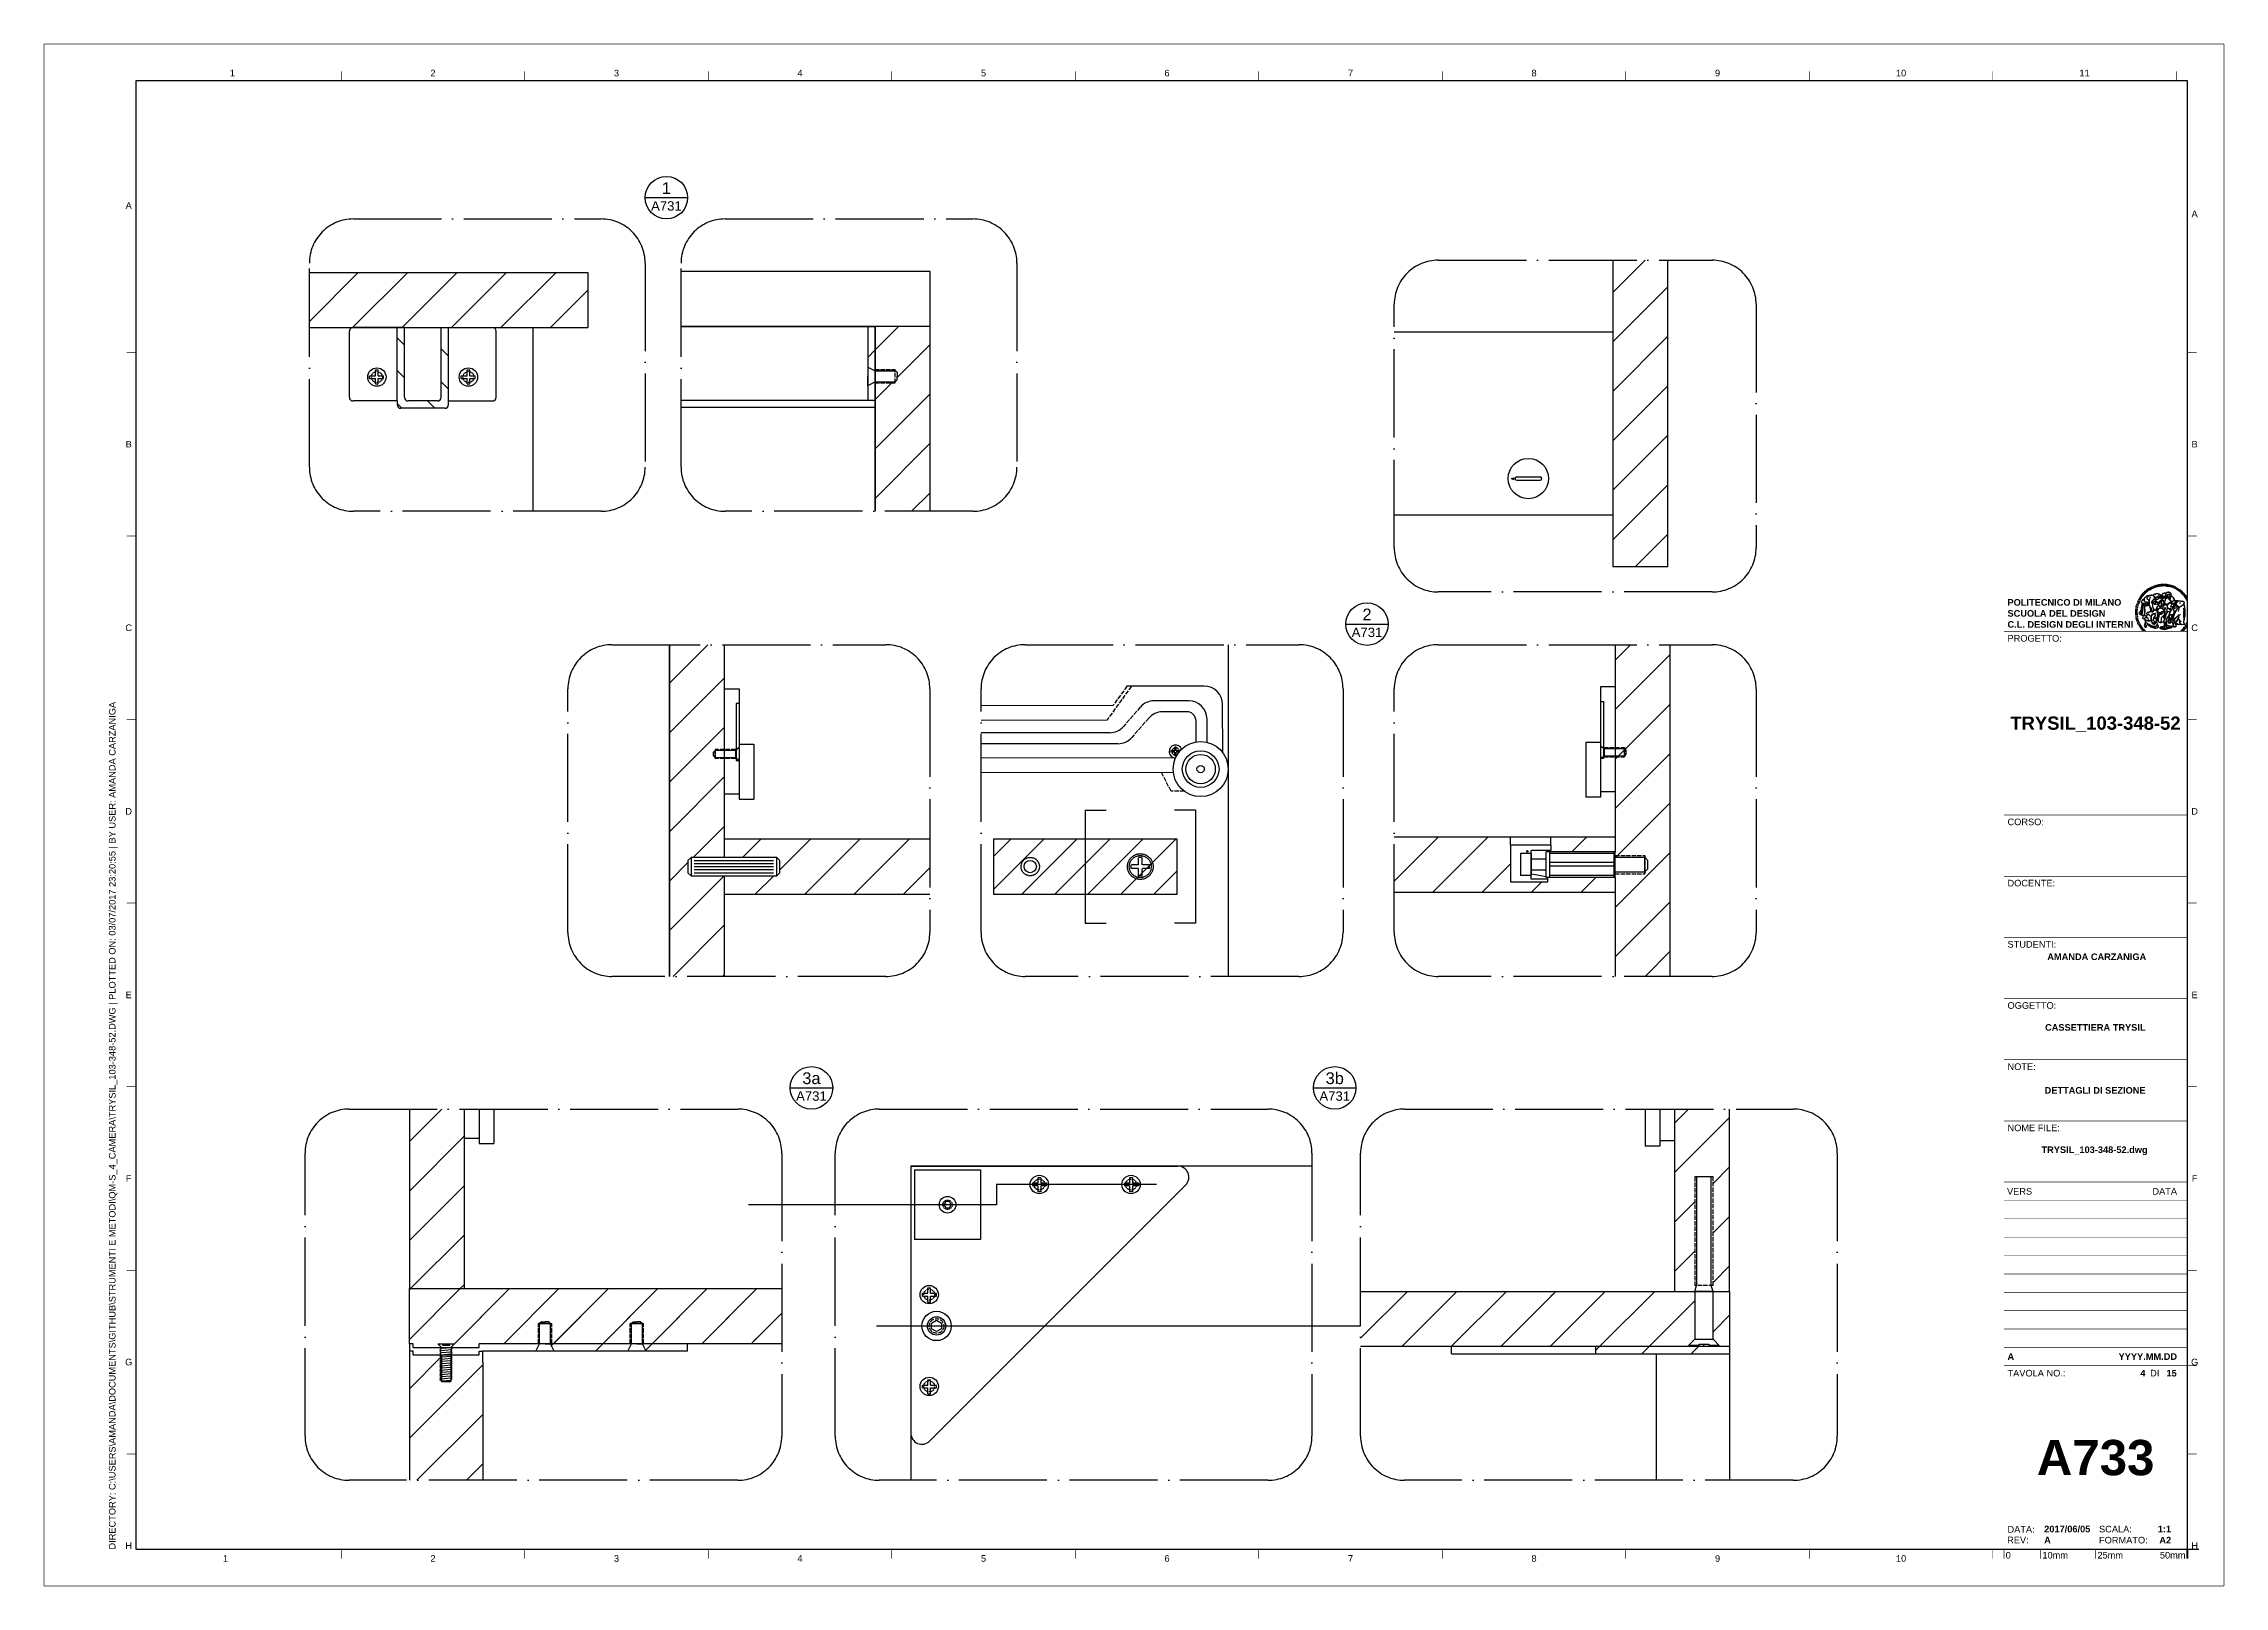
# Paper-space layout 'A733' of a CAD drawing. Header units: centimetres, sheet in millimetres. Extents: x 0 to 594, y 0 to 420.
# The model-space entities are those that its viewports show. They can reach past a viewport. Long polylines and large blocks are cut down to what shows.
import ezdxf
from ezdxf.enums import TextEntityAlignment as Align

# ---------------------------------------------------------------- set-up
doc = ezdxf.new("R2010")
doc.units = ezdxf.units.CM
doc.set_wipeout_variables(frame=1)
doc.linetypes.add('ACAD_ISO02W100', pattern=[15, 12, -3])
doc.linetypes.add('ACAD_ISO04W100', pattern=[30, 24, -3, 0, -3])
for name, color, linetype in [('CAMPITURA', 253, 'Continuous'), ('filetto', 6, 'ACAD_ISO02W100'), ('G-ANNO-DIM', 252, 'Continuous'), ('G-ANNO-LOGO', 3, 'Continuous'), ('G-ANNO-TEXT', 3, 'Continuous'), ('G-ANNO-TTLB', 3, 'Continuous'), ('mobile', 7, 'Continuous'), ('PROIEZIONI', 251, 'Continuous'), ('SIMBOLI', 4, 'Continuous'), ('viewports', 250, 'Continuous'), ('Viti', 90, 'Continuous')]:
    doc.layers.add(name, color=color, linetype=linetype)
doc.layers.add('G-ANNO-NPLT', color=210, linetype='Continuous', plot=False)
doc.layers.get('viewports').off()
doc.styles.add('ARIAL', font='arial.ttf')
doc.styles.add('ARIAL-BOLD', font='arialbd.ttf')
doc.styles.add('E-ARIAL', font='arial.ttf')
doc.styles.get("Standard").update_dxf_attribs({"font": 'arial.ttf'})

psp = doc.layouts.new('A733')

# ---------------------------------------------------------------- texts
at = {"layer": 'G-ANNO-TEXT', "style": 'ARIAL'}
for s, p in [('1', (51.44, 412.16)), ('2', (106.09, 412.16)), ('3', (156.09, 412.16)), ('4', (206.09, 412.16)), ('5', (256.09, 412.16)), ('6', (306.09, 412.16)), ('7', (356.09, 412.16)), ('8', (406.09, 412.16)), ('9', (456.09, 412.16)), ('10', (506.09, 412.16)), ('11', (556.09, 412.16)), ('A', (23.18, 376.07)), ('A', (586.07, 373.8)), ('B', (23.18, 311.09)), ('B', (586.07, 311.09)), ('C', (23.18, 261.09)), ('D', (23.18, 211.09)), ('E', (23.18, 161.09)), ('F', (23.18, 111.09)), ('G', (23.18, 61.09)), ('H', (23.18, 11.09)), ('1', (49.58, 7.6)), ('2', (106.09, 7.6)), ('3', (156.09, 7.6)), ('4', (206.09, 7.6)), ('5', (256.09, 7.6)), ('6', (306.09, 7.6)), ('7', (356.09, 7.6)), ('8', (406.09, 7.6)), ('9', (456.09, 7.6)), ('10', (506.09, 7.6))]:
    psp.add_text(s, height=1.8, dxfattribs=at).set_placement(p, align=Align.MIDDLE_CENTER)
at = {"layer": 'G-ANNO-TEXT', "insert": (17.79, 10.04), "char_height": 1.8, "attachment_point": 1, "rotation": 90, "style": 'ARIAL'}
psp.add_mtext_dynamic_manual_height_columns('DIRECTORY: C:\\\\USERS\\\\AMANDA\\\\DOCUMENTS\\\\GITHUB\\\\STRUMENTI E METODI\\\\QM-S_4_CAMERA\\\\TRYSIL_103-348-52.DWG | PLOTTED ON: 03/07/2017 23:20:55 | BY USER: AMANDA CARZANIGA', width=412.209, gutter_width=9, heights=[0], dxfattribs=at)

msp = doc.modelspace()

# ---------------------------------------------------------------- blocks, each defined once
blk = doc.blocks.new('logoPolimi')
for p, q in [((-1.49, 1.84), (-1.36, 1.68)), ((-1.41, 1.91), (-1.28, 1.74)), ((-1.32, 1.97), (-1.2, 1.8)), ((-1.22, 2.03), (-1.11, 1.85)), ((-1.13, 2.09), (-1.03, 1.9)), ((-1.03, 2.14), (-0.94, 1.95)), ((-0.93, 2.18), (-0.84, 1.99)), ((-0.83, 2.22), (-0.75, 2.03)), ((-0.72, 2.26), (-0.66, 2.06)), ((-0.61, 2.29), (-0.56, 2.09)), ((-0.51, 2.32), (-0.46, 2.11)), ((-0.4, 2.34), (-0.36, 2.13)), ((-0.29, 2.35), (-0.26, 2.14)), ((-0.18, 2.36), (-0.16, 2.15)), ((-0.07, 2.37), (-0.06, 2.16)), ((0.04, 2.37), (0.04, 2.16)), ((0.15, 2.36), (0.14, 2.16)), ((0.26, 2.36), (0.24, 2.15)), ((0.37, 2.34), (0.34, 2.13)), ((0.48, 2.32), (0.44, 2.12)), ((0.59, 2.3), (0.54, 2.09)), ((0.69, 2.27), (0.63, 2.07)), ((0.8, 2.23), (0.73, 2.03)), ((0.9, 2.19), (0.82, 2)), ((1, 2.15), (0.91, 1.96)), ((1.1, 2.1), (1, 1.91)), ((1.2, 2.04), (1.09, 1.86)), ((1.29, 1.99), (1.18, 1.81)), ((1.38, 1.92), (1.26, 1.75)), ((1.47, 1.86), (1.34, 1.69)), ((-2.37, 0.12), (-2.16, 0.11)), ((-2.37, 0.01), (-2.16, 0.01)), ((-2.36, 0.23), (-2.15, 0.21)), ((-2.35, 0.34), (-2.14, 0.31)), ((-2.33, 0.45), (-2.12, 0.41)), ((-2.3, 0.55), (-2.1, 0.51)), ((-2.28, 0.66), (-2.07, 0.6)), ((-2.24, 0.77), (-2.04, 0.7)), ((-2.2, 0.87), (-2.01, 0.79)), ((-2.16, 0.97), (-1.97, 0.89)), ((-2.11, 1.07), (-1.93, 0.98)), ((-2.06, 1.17), (-1.88, 1.07)), ((-2.01, 1.26), (-1.83, 1.15)), ((-1.94, 1.36), (-1.77, 1.24)), ((-1.88, 1.45), (-1.71, 1.32)), ((-1.84, 0.03), (-1.82, 0.35)), ((-1.81, 1.53), (-1.65, 1.4)), ((-1.74, 1.61), (-1.58, 1.47)), ((-1.73, 0.59), (-1.73, 0.59)), ((-1.73, 0.59), (-1.73, 0.59)), ((-1.66, 1.69), (-1.51, 1.54)), ((-1.65, 0.57), (-1.65, 0.57)), ((-1.59, 1.12), (-1.59, 1.12)), ((-1.58, 1.77), (-1.44, 1.61)), ((-1.51, 0.55), (-1.51, 0.55)), ((-1.51, 0.55), (-1.51, 0.55)), ((-1.31, 0.79), (-1.21, 0.75)), ((-1.21, 0.75), (-1.31, 0.79)), ((-1.21, 0.75), (-1.31, 0.79)), ((-1.21, 0.75), (-1.21, 0.75)), ((-1.21, 0.75), (-1.21, 0.75)), ((-1.19, 0.76), (-1.19, 0.76)), ((-1.19, 0.76), (-1.19, 0.76)), ((-1.17, 0.99), (-1.18, 0.99)), ((-1.18, 0.99), (-1.17, 0.99)), ((-1.16, 0.57), (-1.16, 0.57)), ((-1.16, 0.57), (-1.16, 0.57)), ((-1.1, 0.01), (-0.99, 0.06)), ((-0.99, 0.06), (-1.1, 0.01)), ((-0.99, 0.06), (-1.1, 0.01)), ((-0.99, 0.06), (-0.99, 0.06)), ((-0.99, 0.06), (-0.99, 0.06)), ((-0.97, 0.79), (-0.98, 0.79)), ((-0.89, 0.84), (-0.97, 0.79)), ((-0.97, 0.79), (-0.89, 0.84)), ((-0.96, 1.41), (-0.96, 1.41)), ((-0.96, 1.41), (-0.96, 1.41)), ((-0.89, 0.84), (-0.82, 0.87)), ((-0.82, 0.87), (-0.89, 0.84)), ((-0.89, 0.84), (-0.82, 0.87)), ((-0.88, 0.83), (-0.89, 0.84)), ((-0.85, 1.39), (-0.85, 1.39)), ((-0.85, 1.39), (-0.85, 1.39)), ((-0.84, 0.14), (-0.84, 0.14)), ((-0.77, 1.08), (-0.78, 1.08)), ((-0.78, 1.08), (-0.77, 1.08)), ((-0.61, 1.12), (-0.77, 1.08)), ((-0.77, 1.08), (-0.61, 1.12)), ((-0.77, 1.08), (-0.61, 1.12)), ((-0.75, 1.3), (-0.76, 1.29)), ((-0.76, 1.29), (-0.75, 1.3)), ((-0.65, 0.99), (-0.7, 0.96)), ((-0.69, 0.18), (-0.68, 0.18)), ((-0.66, 0.93), (-0.66, 0.93)), ((-0.66, 0.93), (-0.64, 0.93)), ((-0.66, 0.93), (-0.66, 0.93)), ((-0.66, 0.93), (-0.66, 0.93)), ((-0.63, 1.01), (-0.63, 1.01)), ((-0.63, 1.01), (-0.62, 1.01)), ((-0.63, 0.66), (-0.63, 0.66)), ((-0.6, 1.12), (-0.61, 1.12)), ((-0.61, 1.12), (-0.6, 1.12)), ((-0.61, 1.12), (-0.6, 1.12)), ((-0.61, 0.86), (-0.57, 0.85)), ((-0.57, 0.85), (-0.61, 0.86)), ((-0.61, 0.86), (-0.57, 0.85)), ((-0.53, 1.08), (-0.6, 1.12)), ((-0.6, 1.12), (-0.6, 1.11)), ((-0.6, 1.12), (-0.53, 1.08)), ((-0.57, 0.8), (-0.59, 0.8)), ((-0.57, 0.85), (-0.53, 0.84)), ((-0.57, 0.85), (-0.57, 0.85)), ((-0.57, 0.85), (-0.57, 0.85)), ((-0.57, 0.85), (-0.53, 0.84)), ((-0.56, 0.29), (-0.49, 0.48)), ((-0.56, 0.14), (-0.56, 0.29)), ((-0.5, 0.11), (-0.56, 0.14)), ((-0.53, 0.84), (-0.51, 0.84)), ((-0.53, 0.84), (-0.51, 0.84)), ((-0.53, 0.84), (-0.53, 0.84)), ((-0.51, 0.11), (-0.51, 0.11)), ((-0.51, 0.11), (-0.51, 0.11)), ((-0.34, 0.33), (-0.5, 0.11)), ((-0.49, 0.48), (-0.41, 0.55)), ((-0.42, 0.8), (-0.47, 0.79)), ((-0.42, 0.8), (-0.47, 0.79)), ((-0.47, 0.79), (-0.45, 0.76)), ((-0.47, 0.79), (-0.45, 0.76)), ((-0.45, 1.14), (-0.42, 1.11)), ((-0.42, 1.26), (-0.36, 1.22)), ((-0.41, 0.55), (-0.34, 0.49)), ((-0.4, 1.37), (-0.38, 1.38)), ((-0.39, 1.37), (-0.4, 1.37)), ((-0.35, 1.33), (-0.4, 1.37)), ((-0.39, 1.24), (-0.4, 1.23)), ((-0.38, 1.14), (-0.38, 1.14)), ((-0.34, 0.49), (-0.09, 0.48)), ((-0.16, 0.32), (-0.34, 0.33)), ((-0.14, 0.32), (-0.31, 0.34)), ((-0.28, 1.3), (-0.29, 1.3)), ((-0.28, 1.3), (-0.28, 1.3)), ((-0.16, 1.24), (-0.16, 1.25)), ((-0.16, 1.25), (-0.16, 1.25)), ((-0.16, 0.49), (-0.14, 0.64)), ((-0.06, 0.27), (-0.16, 0.32)), ((-0.1, 0.88), (-0.09, 0.87)), ((-0.08, 1.37), (-0.08, 1.38)), ((-0.08, 1.23), (-0.05, 1.21)), ((-0.05, 1.21), (-0.08, 1.23)), ((-0.08, 1.23), (-0.05, 1.21)), ((-0.03, 0.26), (-0.06, 0.27)), ((-0.05, 1.21), (-0.04, 1.21)), ((-0.04, 1.21), (-0.05, 1.21)), ((-0.04, 1.21), (-0.04, 1.21)), ((-0.04, 1.21), (-0.04, 1.21)), ((-0.04, 0.48), (-0.03, 0.26)), ((0.03, 1.15), (0.03, 1.15)), ((0.03, 0.66), (0.03, 0.67)), ((0.07, 0.58), (0.07, 0.57)), ((0.1, 1.18), (0.1, 1.18)), ((0.1, 0.84), (0.1, 0.84)), ((0.13, 1.32), (0.17, 1.19)), ((0.14, 0.71), (0.34, 0.65)), ((0.31, 0.56), (0.17, 0.63)), ((0.27, 1.61), (0.27, 1.61)), ((0.27, 1.61), (0.27, 1.61)), ((0.27, 1.61), (0.27, 1.61)), ((0.29, 1.29), (0.29, 1.29)), ((0.29, 1.29), (0.29, 1.29)), ((0.29, 1.29), (0.29, 1.29)), ((0.29, 1.29), (0.29, 1.29)), ((0.33, 0.49), (0.34, 0.49)), ((0.33, 0.03), (0.35, 0.03)), ((0.33, 0.03), (0.35, 0.03)), ((0.34, 0.65), (0.34, 0.64)), ((0.35, 0.03), (0.57, 0.06)), ((0.35, 0.03), (0.57, 0.06)), ((0.35, 0.03), (0.35, 0.03)), ((0.35, 0.03), (0.35, 0.03)), ((0.38, 1.36), (0.37, 1.35)), ((0.38, 0.34), (0.37, 0.34)), ((0.38, 0.34), (0.38, 0.34)), ((0.43, 0.67), (0.39, 0.64)), ((0.49, 1.05), (0.51, 1.13)), ((0.51, 1.13), (0.49, 1.05)), ((0.49, 1.05), (0.51, 1.13)), ((0.51, 1.31), (0.5, 1.29)), ((0.51, 1.13), (0.52, 1.23)), ((0.52, 1.23), (0.51, 1.23)), ((0.51, 1.23), (0.52, 1.23)), ((0.52, 1.23), (0.51, 1.13)), ((0.51, 1.13), (0.52, 1.23)), ((0.52, 1.24), (0.6, 1.37)), ((0.52, 1.23), (0.6, 1.36)), ((0.6, 1.36), (0.52, 1.23)), ((0.52, 1.23), (0.52, 1.23)), ((0.52, 1.23), (0.52, 1.24)), ((0.52, 1.23), (0.52, 1.23)), ((0.55, 1.07), (0.53, 1.06)), ((0.53, 1.04), (0.53, 1.06)), ((0.53, 1.05), (0.53, 1.04)), ((0.54, 0.3), (0.63, 0.32)), ((0.54, -0.08), (0.61, 0.06)), ((0.61, 0.06), (0.54, -0.08)), ((0.54, -0.08), (0.61, 0.06)), ((0.56, 0.19), (0.59, 0.21)), ((0.57, 1.07), (0.57, 1.07)), ((0.57, 1.07), (0.57, 1.07)), ((0.57, 1.07), (0.57, 1.07)), ((0.57, 1.07), (0.57, 1.07)), ((0.57, 1.07), (0.57, 1.07)), ((0.57, 1.07), (0.57, 1.07)), ((0.57, 1.07), (0.57, 1.07)), ((0.58, 0.3), (0.59, 0.29)), ((0.59, 0.78), (0.59, 0.79)), ((0.59, 0.79), (0.59, 0.79)), ((0.59, 0.79), (0.59, 0.79)), ((0.59, 0.79), (0.59, 0.78)), ((0.61, 0.06), (0.6, 0.07)), ((0.6, 0.07), (0.61, 0.06)), ((0.61, 0.06), (0.61, 0.07)), ((0.62, 0.21), (0.65, 0.22)), ((0.64, 1.37), (0.65, 1.37)), ((0.69, 0.86), (0.68, 0.86)), ((0.68, 0.86), (0.69, 0.86)), ((0.68, 0.76), (0.68, 0.76)), ((0.76, 0.26), (0.76, 0.26)), ((0.82, 0.35), (0.84, 0.36)), ((0.82, 0.35), (0.82, 0.35)), ((0.84, 0.36), (0.84, 0.37)), ((0.85, 0.34), (1.05, 0.35)), ((0.93, 1.05), (0.93, 1.05)), ((0.93, 1.05), (0.93, 1.05)), ((0.93, 1.05), (0.93, 1.04)), ((0.93, 1.05), (0.93, 1.05)), ((0.97, 0.66), (0.96, 0.66)), ((1.01, 0.97), (0.98, 0.96)), ((1.17, 0.96), (1.17, 0.95)), ((1.17, 0.95), (1.17, 0.95)), ((1.34, 0.37), (1.26, 0.04)), ((1.27, 0.37), (1.27, 0.38)), ((1.28, 0.95), (1.28, 0.95)), ((1.37, 0.73), (1.46, 0.81)), ((1.41, 0.4), (1.41, 0.41)), ((1.56, 1.79), (1.42, 1.63)), ((1.64, 1.71), (1.49, 1.56)), ((1.49, 0.9), (1.57, 0.92)), ((1.72, 1.63), (1.56, 1.49)), ((1.67, 0.6), (1.57, 0.53)), ((1.79, 1.55), (1.63, 1.41)), ((1.86, 1.47), (1.7, 1.34)), ((1.93, 1.38), (1.76, 1.26)), ((1.99, 1.29), (1.81, 1.17)), ((2.05, 1.19), (1.87, 1.09)), ((2.1, 1.1), (1.92, 1)), ((2.15, 1), (1.96, 0.91)), ((2.19, 0.9), (2, 0.82)), ((2.23, 0.79), (2.04, 0.72)), ((2.27, 0.69), (2.07, 0.63)), ((2.3, 0.58), (2.09, 0.53)), ((2.32, 0.47), (2.12, 0.43)), ((2.34, 0.37), (2.13, 0.33)), ((2.36, 0.26), (2.15, 0.23)), ((2.37, 0.15), (2.16, 0.13)), ((2.37, 0.04), (2.16, 0.03)), ((-2.37, -0.1), (-2.16, -0.09)), ((-2.36, -0.21), (-2.15, -0.19)), ((-2.35, -0.32), (-2.14, -0.29)), ((-2.33, -0.43), (-2.12, -0.39)), ((-2.31, -0.54), (-2.1, -0.49)), ((-2.28, -0.65), (-2.08, -0.59)), ((-2.25, -0.75), (-2.05, -0.69)), ((-2.21, -0.86), (-2.02, -0.78)), ((-2.17, -0.96), (-1.98, -0.87)), ((-2.12, -1.06), (-1.93, -0.96)), ((-2.07, -1.16), (-1.89, -1.05)), ((-2.04, -0.15), (-1.97, -0.2)), ((-2.01, -1.25), (-1.84, -1.14)), ((-1.95, -1.34), (-1.78, -1.22)), ((-1.89, -1.43), (-1.72, -1.31)), ((-1.82, -1.52), (-1.66, -1.38)), ((-1.75, -1.6), (-1.59, -1.46)), ((-1.67, -1.68), (-1.52, -1.53)), ((-1.58, -0.12), (-1.6, -0.18)), ((-1.6, -0.18), (-1.58, -0.28)), ((-1.57, -0.54), (-1.59, -0.54)), ((-1.59, -0.54), (-1.59, -0.54)), ((-1.59, -1.76), (-1.45, -1.6)), ((-1.56, -0.32), (-1.56, -0.31)), ((-1.56, -0.31), (-1.56, -0.31)), ((-1.53, -0.65), (-1.53, -0.65)), ((-1.53, -0.65), (-1.53, -0.65)), ((-1.51, -1.83), (-1.37, -1.67)), ((-1.48, -0.86), (-1.48, -0.85)), ((-1.42, -0.37), (-1.42, -0.37)), ((-1.42, -1.9), (-1.29, -1.73)), ((-1.38, -0.46), (-1.38, -0.46)), ((-1.33, -1.96), (-1.21, -1.79)), ((-1.31, -0.24), (-1.31, -0.23)), ((-1.31, -0.23), (-1.31, -0.24)), ((-1.23, -0.19), (-1.23, -0.19)), ((-1.23, -0.19), (-1.23, -0.19)), ((-1.23, -0.19), (-1.23, -0.19)), ((-1.23, -0.19), (-1.23, -0.19)), ((-1.01, -0.39), (-1.02, -0.39)), ((-1.02, -0.39), (-1.01, -0.39)), ((-1.02, -0.7), (-1.02, -0.7)), ((-1.02, -0.7), (-1.02, -0.7)), ((-1.02, -0.7), (-1.02, -0.7)), ((-0.79, -0.51), (-0.83, -0.58)), ((-0.83, -0.58), (-0.79, -0.51)), ((-0.83, -0.58), (-0.79, -0.51)), ((-0.78, -1.05), (-0.83, -0.94)), ((-0.83, -0.94), (-0.78, -1.05)), ((-0.83, -0.94), (-0.83, -0.94)), ((-0.83, -0.94), (-0.78, -1.05)), ((-0.82, -1.23), (-0.82, -1.23)), ((-0.82, -1.23), (-0.77, -1.23)), ((-0.77, -1.23), (-0.82, -1.23)), ((-0.82, -1.23), (-0.82, -1.23)), ((-0.77, -1.23), (-0.82, -1.23)), ((-0.75, -0.96), (-0.8, -0.89)), ((-0.8, -0.89), (-0.79, -0.92)), ((-0.79, -0.92), (-0.8, -0.89)), ((-0.8, -0.89), (-0.75, -0.96)), ((-0.79, -0.92), (-0.8, -0.89)), ((-0.8, -0.89), (-0.8, -0.89)), ((-0.8, -0.89), (-0.75, -0.96)), ((-0.79, -0.92), (-0.78, -0.95)), ((-0.78, -0.95), (-0.79, -0.92)), ((-0.78, -0.95), (-0.79, -0.92)), ((-0.77, -0.49), (-0.78, -0.48)), ((-0.78, -0.48), (-0.77, -0.49)), ((-0.78, -0.95), (-0.76, -1)), ((-0.76, -1), (-0.78, -0.95)), ((-0.76, -1), (-0.78, -0.95)), ((-0.71, -0.89), (-0.75, -0.87)), ((-0.75, -0.87), (-0.71, -0.89)), ((-0.75, -0.87), (-0.71, -0.89)), ((-0.72, -1.01), (-0.75, -0.96)), ((-0.75, -0.96), (-0.72, -1.01)), ((-0.75, -0.96), (-0.72, -1.01)), ((-0.64, -0.93), (-0.71, -0.89)), ((-0.71, -0.89), (-0.64, -0.93)), ((-0.71, -0.89), (-0.64, -0.93)), ((-0.66, -0.53), (-0.66, -0.53)), ((-0.66, -0.53), (-0.66, -0.53)), ((-0.66, -0.53), (-0.66, -0.53)), ((-0.39, -0.81), (-0.51, -0.69)), ((-0.51, -1.04), (-0.5, -1.04)), ((-0.48, -0.42), (-0.48, -0.42)), ((-0.48, -0.42), (-0.48, -0.42)), ((-0.48, -0.42), (-0.48, -0.42)), ((-0.41, -0.51), (-0.41, -0.51)), ((-0.38, -0.05), (-0.39, -0.12)), ((-0.39, -0.12), (-0.37, -0.1)), ((-0.35, -0.14), (-0.37, -0.08)), ((-0.37, -0.09), (-0.37, -0.09)), ((-0.33, -0.12), (-0.35, -0.14)), ((-0.32, -0.14), (-0.35, -0.14)), ((-0.35, -0.18), (-0.34, -0.22)), ((-0.34, -0.08), (-0.29, -0.16)), ((-0.34, -0.22), (-0.34, -0.22)), ((-0.27, -0.17), (-0.32, -0.14)), ((-0.25, -0.91), (-0.26, -0.9)), ((-0.26, -1.29), (0.1, -1.2)), ((0.1, -1.2), (-0.26, -1.29)), ((0.08, -1.4), (-0.26, -1.29)), ((-0.26, -1.29), (0.08, -1.4)), ((-0.26, -1.38), (-0.26, -1.29)), ((-0.26, -1.29), (-0.26, -1.29)), ((-0.26, -1.29), (-0.26, -1.38)), ((-0.26, -1.29), (0.08, -1.4)), ((-0.26, -1.29), (-0.26, -1.29)), ((0.08, -1.49), (-0.26, -1.38)), ((-0.26, -1.38), (0.09, -1.49)), ((-0.14, -0.15), (-0.16, -0.13)), ((-0.11, -0.04), (-0.12, -0.05)), ((-0.04, -0.41), (-0.01, -0.44)), ((-0.01, -0.44), (-0.04, -0.41)), ((-0.04, -0.41), (-0.01, -0.44)), ((0.07, -0.84), (0.07, -0.84)), ((0.07, -0.84), (0.07, -0.84)), ((0.1, -1.2), (0.08, -1.32)), ((0.08, -1.32), (0.13, -1.2)), ((0.08, -1.4), (0.72, -1.22)), ((0.72, -1.22), (0.08, -1.4)), ((0.08, -1.4), (0.72, -1.22)), ((0.72, -1.31), (0.08, -1.49)), ((0.08, -1.44), (0.08, -1.4)), ((0.08, -1.4), (0.08, -1.44)), ((0.08, -1.4), (0.08, -1.49)), ((0.08, -1.49), (0.08, -1.44)), ((0.08, -1.44), (0.08, -1.44)), ((0.08, -1.44), (0.08, -1.45)), ((0.08, -1.45), (0.08, -1.46)), ((0.08, -1.46), (0.08, -1.49)), ((0.1, -1.01), (0.09, -0.86)), ((0.1, -1.01), (0.09, -0.86)), ((0.09, -1.49), (0.72, -1.31)), ((0.1, -1.2), (0.12, -1.04)), ((0.12, -1.04), (0.1, -1.2)), ((0.13, -1.2), (0.1, -1.2)), ((0.1, -1.2), (0.13, -1.2)), ((0.13, -1.2), (0.1, -1.2)), ((0.1, -1.2), (0.1, -1.2)), ((0.11, -0.44), (0.11, -0.44)), ((0.11, -0.44), (0.11, -0.44)), ((0.12, -0.21), (0.12, -0.21)), ((0.12, -0.21), (0.12, -0.21)), ((0.12, -0.21), (0.12, -0.21)), ((0.12, -0.21), (0.12, -0.21)), ((0.12, -0.21), (0.12, -0.21)), ((0.12, -0.21), (0.12, -0.21)), ((0.12, -0.21), (0.12, -0.21)), ((0.12, -0.21), (0.12, -0.21)), ((0.12, -0.21), (0.12, -0.21)), ((0.12, -0.21), (0.12, -0.21)), ((0.12, -0.21), (0.12, -0.21)), ((0.12, -0.21), (0.12, -0.21)), ((0.12, -0.21), (0.12, -0.21)), ((0.12, -0.56), (0.14, -0.53)), ((0.14, -0.53), (0.12, -0.56)), ((0.12, -0.56), (0.14, -0.53)), ((0.12, -1.04), (0.12, -1.04)), ((0.12, -1.04), (0.12, -1.04)), ((0.12, -1.04), (0.12, -1.04)), ((0.21, -0.99), (0.13, -1.2)), ((0.13, -1.2), (0.21, -0.99)), ((0.36, -1.14), (0.13, -1.2)), ((0.13, -1.2), (0.26, -1.17)), ((0.14, -0.53), (0.16, -0.49)), ((0.16, -0.49), (0.14, -0.53)), ((0.14, -0.53), (0.16, -0.49)), ((0.16, -0.49), (0.16, -0.49)), ((0.16, -0.49), (0.16, -0.49)), ((0.28, -1.19), (0.21, -0.99)), ((0.21, -0.99), (0.31, -1.27)), ((0.24, -0.17), (0.24, -0.16)), ((0.24, -0.16), (0.24, -0.17)), ((0.25, -0.84), (0.25, -0.88)), ((0.25, -0.88), (0.25, -0.84)), ((0.25, -0.88), (0.25, -0.84)), ((0.25, -0.88), (0.29, -1.17)), ((0.26, -0.88), (0.25, -0.88)), ((0.31, -1.27), (0.25, -0.88)), ((0.26, -1.17), (0.28, -1.16)), ((0.28, -1.16), (0.36, -1.14)), ((0.29, -1.17), (0.28, -1.19)), ((0.36, -1.14), (0.72, -1.22)), ((0.72, -1.22), (0.36, -1.14)), ((0.49, -0.31), (0.49, -0.31)), ((0.49, -0.31), (0.49, -0.31)), ((0.5, -0.27), (0.5, -0.27)), ((0.51, -0.27), (0.51, -0.27)), ((0.72, -0.81), (0.75, -0.89)), ((0.72, -1.22), (0.72, -1.31)), ((0.72, -1.31), (0.72, -1.22)), ((0.74, -0.23), (0.74, -0.23)), ((0.74, -0.23), (0.75, -0.24)), ((0.75, -0.23), (0.75, -0.23)), ((0.86, -0.25), (0.82, -0.34)), ((0.87, -0.22), (0.86, -0.23)), ((0.87, -0.22), (0.86, -0.25)), ((0.96, -0.58), (0.96, -0.57)), ((1.05, -1.05), (1.04, -1.05)), ((1.28, -2), (1.17, -1.82)), ((1.37, -1.93), (1.25, -1.76)), ((1.31, -0.27), (1.3, -0.26)), ((1.3, -0.26), (1.3, -0.26)), ((1.3, -0.26), (1.3, -0.26)), ((1.3, -0.26), (1.31, -0.27)), ((1.3, -0.26), (1.3, -0.26)), ((1.46, -1.87), (1.33, -1.7)), ((1.54, -1.8), (1.41, -1.64)), ((1.63, -1.72), (1.48, -1.57)), ((1.71, -1.65), (1.55, -1.5)), ((1.78, -1.57), (1.62, -1.43)), ((1.85, -1.48), (1.69, -1.35)), ((1.92, -1.39), (1.75, -1.27)), ((1.98, -1.3), (1.81, -1.19)), ((2.04, -1.21), (1.86, -1.1)), ((2.09, -1.11), (1.91, -1.01)), ((2.14, -1.01), (1.95, -0.92)), ((2.19, -0.91), (1.99, -0.83)), ((2.23, -0.81), (2.03, -0.74)), ((2.26, -0.7), (2.06, -0.64)), ((2.29, -0.6), (2.09, -0.55)), ((2.32, -0.49), (2.11, -0.45)), ((2.34, -0.38), (2.13, -0.35)), ((2.35, -0.27), (2.15, -0.25)), ((2.37, -0.08), (2.16, -0.07)), ((2.36, -0.16), (2.16, -0.15)), ((-1.24, -2.02), (-1.13, -1.84)), ((-1.14, -2.08), (-1.04, -1.89)), ((-1.04, -2.13), (-0.95, -1.94)), ((-0.94, -2.18), (-0.86, -1.98)), ((-0.84, -2.22), (-0.77, -2.02)), ((-0.74, -2.25), (-0.67, -2.05)), ((-0.63, -2.29), (-0.57, -2.08)), ((-0.52, -2.31), (-0.48, -2.11)), ((-0.42, -2.33), (-0.38, -2.13)), ((-0.31, -2.35), (-0.28, -2.14)), ((-0.2, -2.36), (-0.18, -2.15)), ((-0.09, -2.37), (-0.08, -2.16)), ((0.03, -2.37), (0.02, -2.16)), ((0.14, -2.37), (0.12, -2.16)), ((0.25, -2.36), (0.22, -2.15)), ((0.35, -2.34), (0.32, -2.14)), ((0.46, -2.32), (0.42, -2.12)), ((0.57, -2.3), (0.52, -2.1)), ((0.68, -2.27), (0.62, -2.07)), ((0.78, -2.24), (0.71, -2.04)), ((0.89, -2.2), (0.81, -2)), ((0.99, -2.15), (0.9, -1.96)), ((1.09, -2.11), (0.99, -1.92)), ((1.19, -2.05), (1.08, -1.87))]:
    blk.add_line(p, q)
for points in [[(-1.9, 0.12), (-1.94, 0.02), (-2.05, -0.09), (-2.05, -0.09)], [(-1.86, 0.38), (-1.86, 0.38), (-1.87, 0.19), (-1.9, 0.12)], [(-1.76, 0.6), (-1.76, 0.6), (-1.84, 0.57), (-1.86, 0.38)], [(-1.86, -0.04), (-1.84, 0.02), (-1.84, 0.03), (-1.84, 0.03)], [(-1.82, 0.78), (-1.83, 0.8), (-1.85, 0.86), (-1.83, 0.88)], [(-1.82, 0.78), (-1.83, 0.8), (-1.85, 0.86), (-1.83, 0.88)], [(-1.83, 0.88), (-1.81, 0.9), (-1.76, 0.96), (-1.76, 0.96)], [(-1.83, 0.88), (-1.81, 0.9), (-1.76, 0.96), (-1.76, 0.96)], [(-1.76, 0.6), (-1.83, 0.7), (-1.78, 0.74), (-1.78, 0.74)], [(-1.78, 0.74), (-1.79, 0.74), (-1.83, 0.7), (-1.76, 0.6)], [(-1.78, 0.74), (-1.8, 0.76), (-1.81, 0.78), (-1.82, 0.78)], [(-1.78, 0.74), (-1.8, 0.76), (-1.81, 0.78), (-1.82, 0.78)], [(-1.82, 0.35), (-1.81, 0.5), (-1.73, 0.59), (-1.73, 0.59)], [(-1.82, -0.19), (-1.73, -0.07), (-1.75, 0.14), (-1.75, 0.3)], [(-1.75, 0.33), (-1.75, 0.17), (-1.73, -0.05), (-1.8, -0.17)], [(-1.78, 0.74), (-1.75, 0.72), (-1.72, 0.69), (-1.68, 0.7)], [(-1.68, 0.7), (-1.72, 0.69), (-1.75, 0.72), (-1.78, 0.74)], [(-1.68, 0.7), (-1.72, 0.69), (-1.75, 0.72), (-1.78, 0.74)], [(-1.78, 0.74), (-1.78, 0.74), (-1.78, 0.74), (-1.78, 0.74)], [(-1.76, 0.96), (-1.68, 1.1), (-1.59, 1.12), (-1.59, 1.12)], [(-1.76, 0.96), (-1.68, 1.1), (-1.6, 1.12), (-1.6, 1.12)], [(-1.73, 0.59), (-1.74, 0.59), (-1.75, 0.6), (-1.76, 0.6)], [(-1.73, 0.59), (-1.74, 0.59), (-1.75, 0.6), (-1.76, 0.6)], [(-1.75, 0.3), (-1.76, 0.47), (-1.65, 0.57), (-1.65, 0.57)], [(-1.65, 0.57), (-1.65, 0.57), (-1.76, 0.5), (-1.75, 0.33)], [(-1.65, 0.57), (-1.68, 0.58), (-1.7, 0.58), (-1.73, 0.59)], [(-1.65, 0.57), (-1.68, 0.58), (-1.7, 0.58), (-1.73, 0.59)], [(-1.5, 0.71), (-1.53, 0.74), (-1.61, 0.71), (-1.68, 0.7)], [(-1.68, 0.7), (-1.61, 0.71), (-1.53, 0.73), (-1.5, 0.71)], [(-1.5, 0.71), (-1.53, 0.73), (-1.61, 0.71), (-1.68, 0.7)], [(-1.51, 0.55), (-1.56, 0.56), (-1.61, 0.56), (-1.65, 0.57)], [(-1.65, 0.57), (-1.61, 0.56), (-1.56, 0.56), (-1.51, 0.55)], [(-1.51, 0.55), (-1.56, 0.56), (-1.61, 0.56), (-1.65, 0.57)], [(-1.59, 1.12), (-1.6, 1.06), (-1.61, 0.99), (-1.61, 0.97)], [(-1.61, 0.97), (-1.61, 0.99), (-1.6, 1.06), (-1.59, 1.12)], [(-1.61, 0.97), (-1.61, 0.99), (-1.6, 1.06), (-1.59, 1.12)], [(-1.61, 0.97), (-1.61, 0.95), (-1.56, 0.88), (-1.54, 0.87)], [(-1.54, 0.87), (-1.56, 0.88), (-1.61, 0.95), (-1.61, 0.97)], [(-1.54, 0.87), (-1.56, 0.88), (-1.61, 0.96), (-1.61, 0.97)], [(-1.59, 1.12), (-1.59, 1.13), (-1.59, 1.15), (-1.58, 1.16)], [(-1.59, 1.12), (-1.59, 1.13), (-1.59, 1.15), (-1.58, 1.16)], [(-1.58, 1.16), (-1.57, 1.21), (-1.52, 1.23), (-1.49, 1.25)], [(-1.58, 1.16), (-1.57, 1.21), (-1.52, 1.23), (-1.49, 1.25)], [(-1.58, 0.36), (-1.58, 0.48), (-1.51, 0.55), (-1.51, 0.55)], [(-1.51, 0.55), (-1.51, 0.55), (-1.58, 0.48), (-1.58, 0.36)], [(-1.51, 0.55), (-1.51, 0.55), (-1.58, 0.48), (-1.58, 0.36)], [(-1.55, 0.04), (-1.55, 0.08), (-1.58, 0.25), (-1.58, 0.36)], [(-1.58, 0.36), (-1.58, 0.25), (-1.55, 0.08), (-1.55, 0.04)], [(-1.58, 0.36), (-1.58, 0.25), (-1.55, 0.08), (-1.55, 0.04)], [(-1.58, -0.12), (-1.57, -0.06), (-1.55, 0.02), (-1.55, 0.04)], [(-1.55, 0.04), (-1.55, 0.02), (-1.57, -0.06), (-1.58, -0.12)], [(-1.55, 0.04), (-1.55, 0.02), (-1.56, -0.04), (-1.57, -0.1)], [(-1.54, 0.87), (-1.52, 0.85), (-1.47, 0.83), (-1.44, 0.83)], [(-1.44, 0.83), (-1.47, 0.83), (-1.52, 0.85), (-1.54, 0.87)], [(-1.45, 0.83), (-1.47, 0.83), (-1.52, 0.85), (-1.54, 0.87)], [(-1.51, 0.55), (-1.33, 0.54), (-1.16, 0.57), (-1.16, 0.57)], [(-1.16, 0.57), (-1.16, 0.57), (-1.33, 0.54), (-1.51, 0.55)], [(-1.16, 0.57), (-1.16, 0.57), (-1.33, 0.54), (-1.51, 0.55)], [(-1.5, 0.71), (-1.46, 0.68), (-1.4, 0.62), (-1.33, 0.66)], [(-1.33, 0.66), (-1.4, 0.62), (-1.46, 0.68), (-1.5, 0.71)], [(-1.33, 0.66), (-1.4, 0.62), (-1.46, 0.68), (-1.5, 0.71)], [(-1.49, 1.25), (-1.46, 1.26), (-1.42, 1.33), (-1.39, 1.36)], [(-1.49, 1.25), (-1.46, 1.27), (-1.43, 1.34), (-1.39, 1.36)], [(-1.31, 0.79), (-1.33, 0.79), (-1.42, 0.83), (-1.45, 0.83)], [(-1.44, 0.83), (-1.42, 0.83), (-1.33, 0.79), (-1.31, 0.79)], [(-1.31, 0.79), (-1.33, 0.79), (-1.42, 0.83), (-1.44, 0.83)], [(-1.35, 1.1), (-1.4, 1.17), (-1.36, 1.23), (-1.29, 1.31)], [(-1.29, 1.31), (-1.36, 1.23), (-1.4, 1.17), (-1.35, 1.1)], [(-1.35, 1.1), (-1.4, 1.17), (-1.36, 1.23), (-1.29, 1.31)], [(-1.39, 1.36), (-1.35, 1.38), (-1.26, 1.4), (-1.19, 1.41)], [(-1.39, 1.36), (-1.35, 1.38), (-1.26, 1.4), (-1.19, 1.41)], [(-1.18, 0.99), (-1.24, 0.97), (-1.3, 1.03), (-1.35, 1.1)], [(-1.35, 1.1), (-1.3, 1.03), (-1.24, 0.97), (-1.18, 0.99)], [(-1.18, 1), (-1.24, 0.97), (-1.3, 1.03), (-1.35, 1.1)], [(-1.33, 0.66), (-1.28, 0.7), (-1.23, 0.73), (-1.21, 0.75)], [(-1.21, 0.75), (-1.23, 0.73), (-1.28, 0.7), (-1.33, 0.66)], [(-1.21, 0.75), (-1.23, 0.73), (-1.28, 0.7), (-1.33, 0.66)], [(-1.29, 1.31), (-1.22, 1.39), (-1.01, 1.41), (-0.96, 1.41)], [(-0.96, 1.41), (-1.01, 1.41), (-1.22, 1.39), (-1.29, 1.31)], [(-1.29, 1.31), (-1.22, 1.39), (-1.01, 1.41), (-0.96, 1.41)], [(-1.24, -0.02), (-1.21, -0.01), (-1.1, 0.01), (-1.1, 0.01)], [(-1.1, 0.01), (-1.1, 0.01), (-1.21, -0.01), (-1.24, -0.02)], [(-1.1, 0.01), (-1.1, 0.01), (-1.21, -0.01), (-1.24, -0.02)], [(-1.21, 0.75), (-1.2, 0.75), (-1.19, 0.76), (-1.19, 0.76)], [(-1.19, 0.76), (-1.19, 0.76), (-1.2, 0.75), (-1.21, 0.75)], [(-1.19, 0.76), (-1.19, 0.76), (-1.2, 0.76), (-1.21, 0.75)], [(-1.19, 1.41), (-1.11, 1.43), (-0.97, 1.41), (-0.97, 1.41)], [(-1.19, 1.41), (-1.12, 1.43), (-0.98, 1.41), (-0.98, 1.41)], [(-1.19, 0.76), (-1.19, 0.77), (-1.18, 0.78), (-1.18, 0.79)], [(-1.18, 0.79), (-1.18, 0.78), (-1.19, 0.77), (-1.19, 0.76)], [(-1.19, 0.76), (-1.19, 0.77), (-1.19, 0.78), (-1.18, 0.79)], [(-1.18, 0.68), (-1.18, 0.68), (-1.19, 0.71), (-1.19, 0.76)], [(-1.19, 0.76), (-1.19, 0.71), (-1.18, 0.68), (-1.18, 0.68)], [(-1.18, 0.68), (-1.18, 0.68), (-1.19, 0.71), (-1.19, 0.76)], [(-1.18, 0.97), (-1.18, 0.97), (-1.18, 0.98), (-1.17, 0.99)], [(-1.17, 0.99), (-1.18, 0.98), (-1.18, 0.97), (-1.18, 0.97)], [(-1.18, 0.97), (-1.18, 0.97), (-1.18, 0.98), (-1.17, 0.99)], [(-1.18, 0.79), (-1.17, 0.86), (-1.18, 0.95), (-1.18, 0.97)], [(-1.18, 0.97), (-1.18, 0.95), (-1.17, 0.86), (-1.18, 0.79)], [(-1.18, 0.79), (-1.17, 0.86), (-1.18, 0.95), (-1.18, 0.97)], [(-1.16, 0.57), (-1.17, 0.6), (-1.18, 0.64), (-1.18, 0.68)], [(-1.18, 0.68), (-1.18, 0.64), (-1.17, 0.6), (-1.16, 0.57)], [(-1.16, 0.57), (-1.17, 0.6), (-1.18, 0.64), (-1.18, 0.68)], [(-1.17, 0.99), (-1.17, 1.03), (-1.16, 1.09), (-1.14, 1.13)], [(-1.09, 0.42), (-1.1, 0.44), (-1.14, 0.48), (-1.16, 0.57)], [(-1.16, 0.57), (-1.14, 0.48), (-1.1, 0.44), (-1.09, 0.42)], [(-1.09, 0.42), (-1.1, 0.44), (-1.14, 0.48), (-1.16, 0.57)], [(-1.14, 1.13), (-1.12, 1.18), (-1.05, 1.31), (-1.05, 1.31)], [(-1.12, 0.46), (-1.12, 0.46), (-1.13, 0.38), (-1.11, 0.26)], [(-1.11, 0.26), (-1.08, 0.14), (-1.05, 0.03), (-1.05, 0.03)], [(-1.02, 0.32), (-1.02, 0.32), (-1.08, 0.4), (-1.09, 0.42)], [(-1.09, 0.42), (-1.08, 0.4), (-1.02, 0.32), (-1.02, 0.32)], [(-1.02, 0.32), (-1.02, 0.32), (-1.08, 0.4), (-1.09, 0.42)], [(-0.98, 0.2), (-0.98, 0.21), (-1.02, 0.32), (-1.02, 0.32)], [(-1.02, 0.32), (-1.02, 0.32), (-0.98, 0.21), (-0.98, 0.2)], [(-0.98, 0.2), (-0.98, 0.21), (-1.02, 0.32), (-1.02, 0.32)], [(-1.01, 0.12), (-1, 0.16), (-0.98, 0.19), (-0.98, 0.2)], [(-0.98, 0.2), (-0.98, 0.19), (-1, 0.16), (-1.01, 0.12)], [(-1.01, 0.12), (-1, 0.16), (-0.98, 0.19), (-0.98, 0.2)], [(-0.99, 0.06), (-1, 0.07), (-1.01, 0.1), (-1.01, 0.12)], [(-1.01, 0.12), (-1.01, 0.1), (-1, 0.07), (-0.99, 0.06)], [(-0.99, 0.06), (-1, 0.07), (-1.01, 0.1), (-1.01, 0.12)], [(-0.99, 0.06), (-0.99, 0.06), (-0.99, 0.06), (-0.98, 0.05)], [(-0.98, 0.05), (-0.99, 0.06), (-0.99, 0.06), (-0.99, 0.06)], [(-0.99, 0.05), (-0.99, 0.06), (-0.99, 0.06), (-0.99, 0.06)], [(-0.95, 0.02), (-0.96, 0.03), (-0.97, 0.04), (-0.99, 0.05)], [(-0.98, 1.41), (-0.98, 1.41), (-0.97, 1.41), (-0.96, 1.41)], [(-0.98, 0.81), (-0.94, 0.85), (-0.92, 0.93), (-0.91, 0.97)], [(-0.91, 0.97), (-0.92, 0.93), (-0.94, 0.85), (-0.98, 0.81)], [(-0.91, 0.97), (-0.92, 0.93), (-0.94, 0.85), (-0.98, 0.81)], [(-0.98, 0.79), (-0.98, 0.81), (-0.98, 0.81), (-0.98, 0.81)], [(-0.98, 0.81), (-0.98, 0.81), (-0.98, 0.81), (-0.98, 0.79)], [(-0.98, 0.81), (-0.98, 0.81), (-0.98, 0.81), (-0.98, 0.79)], [(-0.98, 0.79), (-0.98, 0.79), (-0.98, 0.78), (-0.97, 0.77)], [(-0.98, 0.79), (-0.98, 0.79), (-0.98, 0.78), (-0.97, 0.77)], [(-0.98, 0.05), (-0.97, 0.04), (-0.96, 0.03), (-0.95, 0.02)], [(-0.95, 0.02), (-0.96, 0.03), (-0.97, 0.04), (-0.98, 0.05)], [(-0.97, 1.41), (-0.97, 1.41), (-0.97, 1.41), (-0.96, 1.41)], [(-0.97, 0.77), (-0.96, 0.74), (-0.91, 0.64), (-0.91, 0.57)], [(-0.97, 0.77), (-0.96, 0.74), (-0.91, 0.64), (-0.91, 0.57)], [(-0.96, 1.41), (-0.94, 1.41), (-0.9, 1.41), (-0.85, 1.39)], [(-0.96, 1.41), (-0.94, 1.41), (-0.9, 1.41), (-0.85, 1.39)], [(-0.95, 0.02), (-0.94, 0.01), (-0.92, 0.01), (-0.9, 0.01)], [(-0.9, 0.01), (-0.92, 0.01), (-0.94, 0.01), (-0.95, 0.02)], [(-0.91, 0.01), (-0.92, 0.01), (-0.94, 0.01), (-0.95, 0.02)], [(-0.91, 0.97), (-0.89, 1), (-0.87, 1.01), (-0.84, 1.02)], [(-0.84, 1.02), (-0.87, 1.01), (-0.89, 1), (-0.91, 0.97)], [(-0.84, 1.02), (-0.87, 1.01), (-0.89, 1.01), (-0.91, 0.97)], [(-0.91, 0.57), (-0.91, 0.5), (-0.9, 0.43), (-0.88, 0.37)], [(-0.91, 0.57), (-0.91, 0.5), (-0.9, 0.43), (-0.88, 0.37)], [(-0.87, 0.03), (-0.87, 0.03), (-0.89, 0.01), (-0.91, 0.01)], [(-0.9, 0.01), (-0.89, 0.01), (-0.87, 0.03), (-0.87, 0.03)], [(-0.87, 0.03), (-0.87, 0.03), (-0.89, 0.01), (-0.9, 0.01)], [(-0.88, 0.84), (-0.88, 0.84), (-0.89, 0.79), (-0.88, 0.77)], [(-0.88, 0.77), (-0.89, 0.79), (-0.88, 0.83), (-0.88, 0.83)], [(-0.74, 0.66), (-0.85, 0.67), (-0.88, 0.77), (-0.88, 0.77)], [(-0.88, 0.77), (-0.88, 0.77), (-0.85, 0.67), (-0.74, 0.66)], [(-0.88, 0.37), (-0.86, 0.32), (-0.83, 0.25), (-0.82, 0.25)], [(-0.88, 0.37), (-0.86, 0.32), (-0.83, 0.25), (-0.82, 0.25)], [(-0.87, 0.03), (-0.86, 0.03), (-0.86, 0.05), (-0.86, 0.06)], [(-0.86, 0.06), (-0.86, 0.05), (-0.86, 0.03), (-0.87, 0.03)], [(-0.86, 0.06), (-0.86, 0.05), (-0.86, 0.03), (-0.87, 0.03)], [(-0.85, 1.39), (-0.86, 1.42), (-0.8, 1.45), (-0.8, 1.46)], [(-0.85, 1.39), (-0.86, 1.42), (-0.83, 1.44), (-0.82, 1.45)], [(-0.86, 0.06), (-0.86, 0.07), (-0.86, 0.1), (-0.85, 0.11)], [(-0.85, 0.11), (-0.86, 0.1), (-0.86, 0.07), (-0.86, 0.06)], [(-0.85, 0.11), (-0.86, 0.1), (-0.86, 0.07), (-0.86, 0.06)], [(-0.81, 1.36), (-0.83, 1.37), (-0.84, 1.38), (-0.85, 1.39)], [(-0.85, 1.39), (-0.84, 1.38), (-0.83, 1.37), (-0.81, 1.36)], [(-0.85, 1.39), (-0.84, 1.38), (-0.83, 1.37), (-0.81, 1.36)], [(-0.85, 0.11), (-0.85, 0.12), (-0.84, 0.14), (-0.84, 0.14)], [(-0.84, 0.14), (-0.84, 0.14), (-0.85, 0.12), (-0.85, 0.11)], [(-0.84, 0.14), (-0.84, 0.14), (-0.85, 0.12), (-0.85, 0.11)], [(-0.84, 1.02), (-0.83, 1.03), (-0.81, 1.05), (-0.78, 1.08)], [(-0.78, 1.08), (-0.81, 1.05), (-0.83, 1.03), (-0.84, 1.02)], [(-0.78, 1.08), (-0.81, 1.05), (-0.83, 1.03), (-0.84, 1.02)], [(-0.84, 0.14), (-0.83, 0.15), (-0.81, 0.16), (-0.81, 0.16)], [(-0.81, 0.16), (-0.81, 0.16), (-0.83, 0.15), (-0.84, 0.14)], [(-0.81, 0.16), (-0.81, 0.16), (-0.84, 0.15), (-0.84, 0.14)], [(-0.84, 0.15), (-0.84, 0.15), (-0.84, 0.15), (-0.84, 0.14)], [(-0.84, 0.14), (-0.84, 0.14), (-0.84, 0.14), (-0.84, 0.14)], [(-0.84, 0.14), (-0.84, 0.14), (-0.84, 0.14), (-0.84, 0.14)], [(-0.84, 0.14), (-0.84, 0.14), (-0.84, 0.14), (-0.84, 0.14)], [(-0.82, 1.45), (-0.82, 1.45), (-0.8, 1.45), (-0.8, 1.45)], [(-0.82, 0.87), (-0.82, 0.87), (-0.72, 0.91), (-0.66, 0.93)], [(-0.66, 0.93), (-0.72, 0.91), (-0.82, 0.87), (-0.82, 0.87)], [(-0.82, 0.87), (-0.82, 0.87), (-0.72, 0.91), (-0.66, 0.93)], [(-0.82, 0.25), (-0.8, 0.25), (-0.77, 0.24), (-0.77, 0.23)], [(-0.82, 0.25), (-0.8, 0.25), (-0.78, 0.24), (-0.77, 0.23)], [(-0.76, 1.29), (-0.77, 1.32), (-0.79, 1.34), (-0.81, 1.36)], [(-0.81, 1.36), (-0.79, 1.34), (-0.77, 1.32), (-0.76, 1.29)], [(-0.81, 1.36), (-0.79, 1.34), (-0.77, 1.32), (-0.76, 1.3)], [(-0.81, 0.16), (-0.8, 0.17), (-0.8, 0.17), (-0.79, 0.18)], [(-0.79, 0.18), (-0.8, 0.17), (-0.8, 0.17), (-0.81, 0.16)], [(-0.79, 0.18), (-0.8, 0.17), (-0.8, 0.17), (-0.81, 0.16)], [(-0.8, 1.46), (-0.8, 1.49), (-0.69, 1.51), (-0.69, 1.51)], [(-0.8, 1.46), (-0.8, 1.49), (-0.75, 1.49), (-0.75, 1.49)], [(-0.8, 1.45), (-0.8, 1.45), (-0.8, 1.46), (-0.8, 1.46)], [(-0.79, 0.18), (-0.78, 0.18), (-0.77, 0.16), (-0.77, 0.16)], [(-0.77, 0.16), (-0.77, 0.16), (-0.78, 0.18), (-0.79, 0.18)], [(-0.77, 0.16), (-0.77, 0.16), (-0.78, 0.18), (-0.79, 0.18)], [(-0.78, 1.08), (-0.77, 1.1), (-0.76, 1.13), (-0.75, 1.16)], [(-0.75, 1.16), (-0.76, 1.13), (-0.77, 1.1), (-0.78, 1.08)], [(-0.75, 1.16), (-0.76, 1.13), (-0.77, 1.1), (-0.78, 1.08)], [(-0.77, 0.23), (-0.76, 0.22), (-0.72, 0.2), (-0.71, 0.2)], [(-0.77, 0.23), (-0.76, 0.22), (-0.72, 0.2), (-0.71, 0.2)], [(-0.77, 0.16), (-0.77, 0.16), (-0.74, 0.16), (-0.7, 0.17)], [(-0.7, 0.17), (-0.74, 0.16), (-0.77, 0.16), (-0.77, 0.16)], [(-0.7, 0.17), (-0.74, 0.16), (-0.77, 0.16), (-0.77, 0.16)], [(-0.76, 1.3), (-0.74, 1.25), (-0.73, 1.2), (-0.75, 1.16)], [(-0.75, 1.16), (-0.73, 1.2), (-0.74, 1.25), (-0.76, 1.29)], [(-0.76, 1.29), (-0.74, 1.25), (-0.73, 1.2), (-0.75, 1.16)], [(-0.75, 1.49), (-0.75, 1.52), (-0.69, 1.51), (-0.69, 1.51)], [(-0.7, 1.26), (-0.7, 1.28), (-0.73, 1.28), (-0.75, 1.3)], [(-0.75, 1.3), (-0.73, 1.28), (-0.7, 1.28), (-0.7, 1.26)], [(-0.71, 1.24), (-0.72, 1.25), (-0.73, 1.27), (-0.75, 1.28)], [(-0.63, 0.66), (-0.63, 0.66), (-0.73, 0.66), (-0.74, 0.66)], [(-0.74, 0.66), (-0.73, 0.66), (-0.63, 0.66), (-0.63, 0.66)], [(-0.65, 1.23), (-0.67, 1.24), (-0.71, 1.23), (-0.71, 1.24)], [(-0.71, 0.2), (-0.7, 0.2), (-0.69, 0.19), (-0.69, 0.18)], [(-0.71, 0.2), (-0.7, 0.2), (-0.69, 0.19), (-0.69, 0.18)], [(-0.65, 1.23), (-0.67, 1.24), (-0.7, 1.25), (-0.7, 1.26)], [(-0.7, 1.26), (-0.7, 1.25), (-0.67, 1.24), (-0.65, 1.23)], [(-0.7, 0.17), (-0.69, 0.17), (-0.68, 0.18), (-0.69, 0.18)], [(-0.69, 0.18), (-0.68, 0.18), (-0.69, 0.17), (-0.7, 0.17)], [(-0.69, 0.18), (-0.68, 0.18), (-0.69, 0.17), (-0.7, 0.17)], [(-0.69, 1.51), (-0.69, 1.59), (-0.51, 1.55), (-0.51, 1.55)], [(-0.69, 1.51), (-0.66, 1.55), (-0.66, 1.55), (-0.66, 1.55)], [(-0.66, 0.67), (-0.69, 0.69), (-0.68, 0.72), (-0.68, 0.76)], [(-0.68, 0.76), (-0.68, 0.72), (-0.69, 0.69), (-0.66, 0.67)], [(-0.66, 0.68), (-0.69, 0.69), (-0.68, 0.72), (-0.68, 0.76)], [(-0.68, 0.76), (-0.68, 0.79), (-0.67, 0.82), (-0.66, 0.83)], [(-0.66, 0.83), (-0.67, 0.82), (-0.68, 0.79), (-0.68, 0.76)], [(-0.68, 0.76), (-0.68, 0.79), (-0.67, 0.82), (-0.66, 0.83)], [(-0.68, 0.18), (-0.68, 0.18), (-0.56, 0.15), (-0.51, 0.11)], [(-0.68, 0.18), (-0.68, 0.18), (-0.56, 0.15), (-0.51, 0.11)], [(-0.66, 1.55), (-0.63, 1.57), (-0.51, 1.55), (-0.51, 1.55)], [(-0.62, 0.95), (-0.63, 0.95), (-0.64, 0.94), (-0.66, 0.93)], [(-0.66, 0.93), (-0.64, 0.94), (-0.63, 0.95), (-0.62, 0.95)], [(-0.66, 0.83), (-0.65, 0.85), (-0.61, 0.86), (-0.61, 0.86)], [(-0.61, 0.86), (-0.61, 0.86), (-0.65, 0.84), (-0.66, 0.83)], [(-0.66, 0.83), (-0.65, 0.84), (-0.61, 0.86), (-0.61, 0.86)], [(-0.63, 0.66), (-0.64, 0.67), (-0.65, 0.67), (-0.66, 0.68)], [(-0.63, 0.66), (-0.64, 0.67), (-0.65, 0.67), (-0.66, 0.67)], [(-0.66, 0.67), (-0.65, 0.67), (-0.64, 0.67), (-0.63, 0.66)], [(-0.59, 1.24), (-0.6, 1.23), (-0.63, 1.22), (-0.65, 1.23)], [(-0.65, 1.23), (-0.63, 1.22), (-0.6, 1.23), (-0.59, 1.24)], [(-0.56, 1.24), (-0.56, 1.24), (-0.63, 1.22), (-0.65, 1.23)], [(-0.63, 1.01), (-0.63, 1.01), (-0.64, 1), (-0.65, 0.99)], [(-0.64, 0.93), (-0.64, 0.93), (-0.58, 0.88), (-0.57, 0.85)], [(-0.64, 0.93), (-0.64, 0.93), (-0.58, 0.88), (-0.57, 0.85)], [(-0.6, 1.11), (-0.6, 1.11), (-0.59, 1.05), (-0.63, 1.01)], [(-0.6, 1.11), (-0.6, 1.11), (-0.59, 1.05), (-0.63, 1.01)], [(-0.5, 0.65), (-0.55, 0.61), (-0.6, 0.64), (-0.63, 0.66)], [(-0.5, 0.65), (-0.55, 0.61), (-0.6, 0.64), (-0.63, 0.66)], [(-0.62, 1.01), (-0.62, 1.01), (-0.62, 0.97), (-0.62, 0.95)], [(-0.62, 0.95), (-0.62, 0.97), (-0.62, 1.01), (-0.62, 1.01)], [(-0.56, 1.24), (-0.56, 1.24), (-0.57, 1.25), (-0.59, 1.24)], [(-0.59, 1.24), (-0.57, 1.25), (-0.56, 1.24), (-0.56, 1.24)], [(-0.41, 0.55), (-0.41, 0.55), (-0.59, 0.44), (-0.56, 0.15)], [(-0.52, 0.81), (-0.53, 0.8), (-0.56, 0.79), (-0.57, 0.8)], [(-0.57, 0.01), (-0.57, 0.01), (-0.38, -0.06), (-0.35, -0.15)], [(-0.49, 1.27), (-0.5, 1.26), (-0.53, 1.24), (-0.56, 1.24)], [(-0.52, 1.26), (-0.53, 1.26), (-0.54, 1.22), (-0.56, 1.24)], [(-0.56, 1.24), (-0.54, 1.22), (-0.53, 1.26), (-0.52, 1.26)], [(-0.47, 1.06), (-0.49, 1.06), (-0.53, 1.08), (-0.53, 1.08)], [(-0.53, 1.08), (-0.53, 1.08), (-0.49, 1.06), (-0.47, 1.06)], [(-0.53, 0.84), (-0.53, 0.84), (-0.52, 0.81), (-0.52, 0.81)], [(-0.49, 1.27), (-0.5, 1.26), (-0.51, 1.26), (-0.52, 1.26)], [(-0.52, 1.26), (-0.51, 1.26), (-0.5, 1.26), (-0.49, 1.27)], [(-0.51, 0.12), (-0.51, 0.12), (-0.52, 0.19), (-0.49, 0.21)], [(-0.51, 0.19), (-0.51, 0.18), (-0.52, 0.15), (-0.51, 0.14)], [(-0.51, 1.55), (-0.43, 1.57), (-0.43, 1.53), (-0.43, 1.53)], [(-0.51, 1.55), (-0.43, 1.57), (-0.35, 1.51), (-0.35, 1.51)], [(-0.51, 0.84), (-0.51, 0.84), (-0.46, 0.83), (-0.45, 0.83)], [(-0.51, 0.84), (-0.51, 0.84), (-0.46, 0.83), (-0.45, 0.83)], [(-0.42, 0.27), (-0.43, 0.27), (-0.5, 0.2), (-0.51, 0.19)], [(-0.51, 0.14), (-0.51, 0.13), (-0.47, 0.05), (-0.47, 0.04)], [(-0.51, 0.11), (-0.51, 0.11), (-0.51, 0.11), (-0.51, 0.11)], [(-0.51, 0.11), (-0.51, 0.11), (-0.47, 0.1), (-0.46, 0.04)], [(-0.51, 0.11), (-0.51, 0.11), (-0.51, 0.11), (-0.51, 0.11)], [(-0.51, 0.11), (-0.5, 0.11), (-0.5, 0.1), (-0.49, 0.1)], [(-0.47, 0.71), (-0.46, 0.66), (-0.5, 0.65), (-0.5, 0.65)], [(-0.47, 0.71), (-0.46, 0.66), (-0.5, 0.65), (-0.5, 0.65)], [(-0.44, 1.3), (-0.45, 1.3), (-0.47, 1.28), (-0.49, 1.27)], [(-0.49, 1.27), (-0.47, 1.28), (-0.45, 1.3), (-0.44, 1.3)], [(-0.44, 1.3), (-0.45, 1.3), (-0.47, 1.28), (-0.49, 1.27)], [(-0.49, 0.21), (-0.48, 0.21), (-0.47, 0.22), (-0.47, 0.23)], [(-0.49, 0.21), (-0.49, 0.21), (-0.49, 0.21), (-0.49, 0.21)], [(-0.37, -0.09), (-0.37, -0.07), (-0.49, 0.1), (-0.49, 0.1)], [(-0.46, 1.08), (-0.46, 1.07), (-0.46, 1.06), (-0.47, 1.06)], [(-0.47, 1.06), (-0.46, 1.06), (-0.46, 1.07), (-0.46, 1.08)], [(-0.45, 0.76), (-0.44, 0.74), (-0.47, 0.71), (-0.47, 0.71)], [(-0.45, 0.76), (-0.44, 0.74), (-0.47, 0.71), (-0.47, 0.71)], [(-0.47, 0.23), (-0.46, 0.24), (-0.44, 0.27), (-0.42, 0.27)], [(-0.47, 0.04), (-0.47, 0.03), (-0.44, 0.02), (-0.44, 0.01)], [(-0.44, 1.1), (-0.45, 1.1), (-0.46, 1.08), (-0.46, 1.08)], [(-0.46, 1.08), (-0.46, 1.09), (-0.45, 1.1), (-0.44, 1.1)], [(-0.46, 0.04), (-0.46, 0.03), (-0.45, 0.03), (-0.44, 0.02)], [(-0.45, 0.83), (-0.44, 0.83), (-0.39, 0.82), (-0.39, 0.82)], [(-0.45, 0.83), (-0.44, 0.83), (-0.39, 0.82), (-0.39, 0.82)], [(-0.36, 0.68), (-0.36, 0.66), (-0.45, 0.58), (-0.41, 0.55)], [(-0.41, 0.55), (-0.45, 0.58), (-0.4, 0.62), (-0.39, 0.62)], [(-0.41, 1.32), (-0.42, 1.3), (-0.43, 1.3), (-0.44, 1.3)], [(-0.44, 1.3), (-0.43, 1.3), (-0.42, 1.3), (-0.41, 1.32)], [(-0.41, 1.32), (-0.42, 1.3), (-0.43, 1.3), (-0.44, 1.3)], [(-0.42, 1.11), (-0.42, 1.11), (-0.44, 1.1), (-0.44, 1.1)], [(-0.44, 1.1), (-0.44, 1.1), (-0.42, 1.11), (-0.42, 1.11)], [(-0.44, 0.02), (-0.43, 0.01), (-0.44, 0.01), (-0.43, 0)], [(-0.44, 0.01), (-0.43, 0), (-0.43, -0.02), (-0.38, -0.05)], [(-0.43, 1.53), (-0.37, 1.53), (-0.35, 1.5), (-0.35, 1.5)], [(-0.4, 1.12), (-0.4, 1.11), (-0.42, 1.11), (-0.42, 1.11)], [(-0.42, 1.11), (-0.42, 1.11), (-0.4, 1.11), (-0.4, 1.12)], [(-0.39, 0.82), (-0.39, 0.81), (-0.42, 0.8), (-0.42, 0.8)], [(-0.39, 0.82), (-0.39, 0.81), (-0.42, 0.8), (-0.42, 0.8)], [(-0.35, 0.32), (-0.36, 0.31), (-0.41, 0.28), (-0.42, 0.27)], [(-0.42, 0.27), (-0.41, 0.27), (-0.39, 0.28), (-0.38, 0.3)], [(-0.4, 1.37), (-0.4, 1.37), (-0.39, 1.33), (-0.41, 1.32)], [(-0.41, 1.32), (-0.39, 1.33), (-0.4, 1.37), (-0.4, 1.37)], [(-0.4, 1.37), (-0.4, 1.37), (-0.39, 1.33), (-0.41, 1.32)], [(-0.34, 0.49), (-0.35, 0.51), (-0.36, 0.52), (-0.41, 0.55)], [(-0.41, 0.55), (-0.36, 0.52), (-0.35, 0.51), (-0.34, 0.49)], [(-0.38, 1.14), (-0.38, 1.14), (-0.39, 1.12), (-0.4, 1.12)], [(-0.4, 1.12), (-0.39, 1.12), (-0.38, 1.14), (-0.38, 1.14)], [(-0.37, 1.36), (-0.38, 1.36), (-0.38, 1.35), (-0.39, 1.37)], [(-0.39, 0.63), (-0.39, 0.64), (-0.38, 0.65), (-0.36, 0.67)], [(-0.39, 0.62), (-0.38, 0.63), (-0.39, 0.63), (-0.39, 0.63)], [(-0.38, 1.38), (-0.38, 1.38), (-0.38, 1.36), (-0.36, 1.36)], [(-0.38, 1.14), (-0.38, 1.14), (-0.35, 1.11), (-0.35, 1.15)], [(-0.35, 1.14), (-0.35, 1.11), (-0.38, 1.14), (-0.38, 1.14)], [(-0.38, 0.3), (-0.37, 0.31), (-0.34, 0.35), (-0.3, 0.34)], [(-0.35, 1.34), (-0.37, 1.35), (-0.37, 1.36), (-0.37, 1.36)], [(-0.36, 1.36), (-0.36, 1.36), (-0.37, 1.35), (-0.35, 1.34)], [(-0.36, 0.67), (-0.34, 0.68), (-0.35, 0.68), (-0.35, 0.73)], [(-0.35, 0.73), (-0.36, 0.68), (-0.35, 0.69), (-0.36, 0.68)], [(-0.35, 1.5), (-0.33, 1.52), (-0.31, 1.5), (-0.31, 1.5)], [(-0.35, 1.51), (-0.28, 1.52), (-0.25, 1.44), (-0.25, 1.44)], [(-0.28, 1.3), (-0.31, 1.32), (-0.34, 1.34), (-0.35, 1.34)], [(-0.35, 1.34), (-0.34, 1.34), (-0.31, 1.32), (-0.28, 1.3)], [(-0.28, 1.31), (-0.31, 1.32), (-0.31, 1.31), (-0.35, 1.33)], [(-0.3, 1.28), (-0.3, 1.26), (-0.34, 1.18), (-0.35, 1.14)], [(-0.35, 1.15), (-0.34, 1.18), (-0.3, 1.26), (-0.3, 1.28)], [(-0.3, 0.9), (-0.3, 0.9), (-0.34, 0.77), (-0.35, 0.73)], [(-0.35, 0.73), (-0.34, 0.78), (-0.32, 0.79), (-0.32, 0.79)], [(-0.31, 0.34), (-0.31, 0.34), (-0.34, 0.33), (-0.35, 0.32)], [(-0.25, 0.48), (-0.27, 0.49), (-0.33, 0.47), (-0.34, 0.49)], [(-0.34, 0.49), (-0.33, 0.47), (-0.21, 0.46), (-0.18, 0.47)], [(-0.32, 0.79), (-0.33, 0.84), (-0.31, 0.88), (-0.31, 0.88)], [(-0.31, 1.5), (-0.26, 1.48), (-0.25, 1.44), (-0.25, 1.44)], [(-0.31, 0.88), (-0.31, 0.91), (-0.26, 0.94), (-0.26, 0.94)], [(-0.29, 1.3), (-0.29, 1.3), (-0.29, 1.29), (-0.3, 1.28)], [(-0.3, 1.28), (-0.29, 1.29), (-0.29, 1.3), (-0.29, 1.3)], [(-0.3, 1.19), (-0.3, 1.2), (-0.26, 1.22), (-0.26, 1.22)], [(-0.3, 1.19), (-0.3, 1.2), (-0.26, 1.22), (-0.26, 1.22)], [(-0.25, 1.17), (-0.28, 1.17), (-0.29, 1.18), (-0.3, 1.19)], [(-0.25, 1.17), (-0.28, 1.17), (-0.29, 1.19), (-0.3, 1.19)], [(-0.26, 0.94), (-0.26, 0.94), (-0.29, 0.92), (-0.3, 0.9)], [(-0.3, 0.34), (-0.25, 0.33), (-0.15, 0.33), (-0.14, 0.32)], [(-0.25, 1.3), (-0.26, 1.3), (-0.27, 1.3), (-0.28, 1.31)], [(-0.25, 1.3), (-0.26, 1.3), (-0.27, 1.3), (-0.28, 1.3)], [(-0.26, 1.22), (-0.26, 1.22), (-0.22, 1.24), (-0.18, 1.24)], [(-0.26, 1.22), (-0.26, 1.22), (-0.22, 1.24), (-0.18, 1.24)], [(-0.26, 0.94), (-0.23, 1), (-0.18, 0.98), (-0.18, 0.98)], [(-0.18, 0.98), (-0.18, 0.98), (-0.23, 1), (-0.26, 0.94)], [(-0.25, 1.44), (-0.19, 1.42), (-0.22, 1.38), (-0.22, 1.38)], [(-0.25, 1.44), (-0.19, 1.42), (-0.21, 1.33), (-0.22, 1.33)], [(-0.22, 1.33), (-0.22, 1.32), (-0.22, 1.3), (-0.25, 1.3)], [(-0.22, 1.32), (-0.22, 1.32), (-0.22, 1.3), (-0.25, 1.3)], [(-0.22, 1.18), (-0.23, 1.17), (-0.23, 1.17), (-0.25, 1.17)], [(-0.22, 1.18), (-0.23, 1.17), (-0.23, 1.17), (-0.25, 1.17)], [(-0.18, 0.47), (-0.18, 0.47), (-0.23, 0.46), (-0.25, 0.48)], [(-0.22, 1.38), (-0.18, 1.35), (-0.21, 1.33), (-0.22, 1.32)], [(-0.21, 1.18), (-0.21, 1.19), (-0.22, 1.18), (-0.22, 1.18)], [(-0.21, 1.18), (-0.21, 1.18), (-0.22, 1.18), (-0.22, 1.18)], [(-0.22, 0.88), (-0.21, 0.91), (-0.19, 0.95), (-0.17, 0.96)], [(-0.17, 0.96), (-0.19, 0.95), (-0.21, 0.91), (-0.22, 0.88)], [(-0.22, 0.88), (-0.21, 0.91), (-0.19, 0.96), (-0.17, 0.96)], [(-0.19, 0.81), (-0.21, 0.83), (-0.22, 0.85), (-0.22, 0.88)], [(-0.22, 0.88), (-0.22, 0.85), (-0.21, 0.83), (-0.19, 0.81)], [(-0.19, 0.82), (-0.21, 0.83), (-0.22, 0.85), (-0.22, 0.88)], [(-0.13, 1.11), (-0.13, 1.11), (-0.2, 1.17), (-0.21, 1.18)], [(-0.13, 1.11), (-0.13, 1.11), (-0.2, 1.17), (-0.21, 1.18)], [(-0.16, 0), (-0.16, -0.01), (-0.17, -0.02), (-0.21, -0.04)], [(-0.17, 0.75), (-0.17, 0.77), (-0.18, 0.8), (-0.19, 0.82)], [(-0.17, 0.75), (-0.17, 0.77), (-0.18, 0.8), (-0.19, 0.81)], [(-0.19, 0.81), (-0.18, 0.8), (-0.17, 0.77), (-0.17, 0.75)], [(-0.19, -0.02), (-0.18, -0.02), (-0.16, -0.01), (-0.16, 0)], [(-0.18, 1.24), (-0.17, 1.24), (-0.17, 1.24), (-0.16, 1.25)], [(-0.18, 1.24), (-0.17, 1.24), (-0.17, 1.24), (-0.16, 1.24)], [(-0.18, 0.98), (-0.15, 0.99), (-0.13, 1), (-0.13, 1)], [(-0.13, 0.99), (-0.13, 0.99), (-0.15, 0.99), (-0.18, 0.98)], [(-0.18, 0.47), (-0.15, 0.48), (-0.14, 0.57), (-0.14, 0.57)], [(-0.15, 0.51), (-0.15, 0.49), (-0.18, 0.47), (-0.18, 0.47)], [(-0.17, 0.96), (-0.16, 0.96), (-0.13, 0.99), (-0.06, 0.97)], [(-0.06, 0.97), (-0.13, 0.99), (-0.16, 0.96), (-0.17, 0.96)], [(-0.17, 0.96), (-0.16, 0.97), (-0.13, 0.99), (-0.06, 0.97)], [(-0.15, 0.67), (-0.17, 0.7), (-0.17, 0.74), (-0.17, 0.75)], [(-0.17, 0.75), (-0.17, 0.74), (-0.17, 0.7), (-0.15, 0.67)], [(-0.15, 0.67), (-0.17, 0.7), (-0.17, 0.74), (-0.17, 0.75)], [(-0.17, -0.01), (-0.15, 0), (-0.08, 0.04), (-0.06, 0.05)], [(-0.16, 1.25), (-0.16, 1.25), (-0.16, 1.31), (-0.14, 1.33)], [(-0.16, 1.25), (-0.16, 1.25), (-0.16, 1.32), (-0.14, 1.33)], [(-0.16, 1.24), (-0.13, 1.25), (-0.11, 1.25), (-0.08, 1.23)], [(-0.08, 1.23), (-0.11, 1.25), (-0.13, 1.25), (-0.16, 1.24)], [(-0.16, 1.25), (-0.13, 1.25), (-0.11, 1.25), (-0.08, 1.23)], [(0.03, 0.66), (-0.09, 0.66), (-0.16, 0.69), (-0.16, 0.69)], [(-0.16, 0.49), (-0.16, 0.49), (0.03, 0.44), (0.07, 0.57)], [(0, 0.49), (-0.07, 0.47), (-0.16, 0.49), (-0.16, 0.49)], [(-0.16, 0), (-0.16, 0.01), (-0.14, 0.01), (-0.13, 0.01)], [(-0.13, 0.01), (-0.14, 0.01), (-0.16, 0.01), (-0.16, 0)], [(-0.14, 0.64), (-0.15, 0.65), (-0.15, 0.66), (-0.15, 0.67)], [(-0.15, 0.67), (-0.15, 0.66), (-0.15, 0.65), (-0.14, 0.64)], [(-0.14, 0.64), (-0.15, 0.65), (-0.15, 0.66), (-0.15, 0.67)], [(-0.14, 0.57), (-0.15, 0.56), (-0.15, 0.52), (-0.15, 0.51)], [(-0.14, 1.33), (-0.13, 1.34), (-0.1, 1.36), (-0.08, 1.37)], [(-0.14, 1.33), (-0.13, 1.34), (-0.1, 1.36), (-0.08, 1.37)], [(-0.14, 0.64), (-0.14, 0.61), (-0.13, 0.58), (-0.14, 0.57)], [(-0.14, 0.57), (-0.14, 0.59), (-0.14, 0.61), (-0.14, 0.64)], [(-0.06, 0.27), (-0.11, 0.27), (-0.14, 0.32), (-0.14, 0.32)], [(-0.14, 0.32), (-0.13, 0.31), (-0.07, 0.26), (-0.06, 0.26)], [(-0.04, 1.1), (-0.09, 1.08), (-0.13, 1.11), (-0.13, 1.11)], [(-0.04, 1.11), (-0.09, 1.08), (-0.13, 1.11), (-0.13, 1.11)], [(-0.06, 1.01), (-0.07, 1.01), (-0.13, 0.99), (-0.13, 0.99)], [(-0.13, 1), (-0.13, 1), (-0.11, 1), (-0.1, 1)], [(-0.13, 0.86), (-0.13, 0.86), (-0.1, 0.91), (-0.08, 0.89)], [(-0.13, 0.01), (-0.11, 0.02), (-0.07, 0.04), (-0.06, 0.05)], [(-0.06, 0.05), (-0.07, 0.04), (-0.11, 0.02), (-0.13, 0.01)], [(-0.08, 1.38), (-0.08, 1.38), (-0.12, 1.44), (-0.06, 1.51)], [(-0.08, 1.38), (-0.08, 1.38), (-0.12, 1.44), (-0.06, 1.51)], [(-0.1, 1), (-0.09, 1), (-0.06, 1.01), (-0.05, 1)], [(-0.09, 0.48), (-0.09, 0.48), (0, 0.47), (0.01, 0.49)], [(-0.05, 1.36), (-0.06, 1.37), (-0.07, 1.37), (-0.08, 1.37)], [(-0.08, 1.37), (-0.07, 1.37), (-0.06, 1.37), (-0.05, 1.36)], [(-0.08, 1.37), (-0.07, 1.37), (-0.06, 1.37), (-0.05, 1.36)], [(-0.06, 1.51), (0, 1.58), (0.02, 1.59), (0.04, 1.59)], [(-0.06, 1.51), (0, 1.58), (0.02, 1.59), (0.04, 1.59)], [(-0.05, 1.23), (-0.05, 1.23), (-0.06, 1.24), (-0.05, 1.25)], [(-0.05, 1.25), (-0.06, 1.24), (-0.05, 1.23), (-0.05, 1.23)], [(-0.05, 1.23), (-0.05, 1.23), (-0.06, 1.24), (-0.05, 1.25)], [(-0.01, 0.98), (-0.02, 1), (-0.06, 1.01), (-0.06, 1.01)], [(-0.06, 0.97), (-0.06, 0.97), (-0.03, 0.95), (-0.03, 0.95)], [(-0.03, 0.95), (-0.03, 0.95), (-0.06, 0.97), (-0.06, 0.97)], [(-0.06, 0.97), (-0.06, 0.97), (-0.03, 0.95), (-0.03, 0.95)], [(0.02, 0.2), (0.02, 0.21), (0, 0.26), (-0.06, 0.27)], [(-0.06, 0.26), (-0.05, 0.26), (-0.04, 0.26), (-0.03, 0.26)], [(-0.06, 0.05), (-0.04, 0.06), (0, 0.03), (0.01, 0.03)], [(-0.06, 0.05), (-0.05, 0.06), (-0.04, 0.06), (-0.03, 0.06)], [(-0.03, 0.06), (-0.04, 0.06), (-0.05, 0.06), (-0.06, 0.05)], [(0.1, 1.25), (0.08, 1.31), (-0.02, 1.35), (-0.05, 1.36)], [(-0.05, 1.36), (-0.02, 1.35), (0.08, 1.31), (0.1, 1.25)], [(-0.05, 1.36), (-0.02, 1.35), (0.08, 1.31), (0.1, 1.25)], [(-0.05, 1.25), (-0.04, 1.26), (-0.03, 1.25), (-0.03, 1.25)], [(-0.03, 1.25), (-0.03, 1.25), (-0.04, 1.26), (-0.05, 1.25)], [(-0.05, 1.25), (-0.04, 1.26), (-0.03, 1.25), (-0.03, 1.25)], [(-0.04, 1.21), (-0.05, 1.22), (-0.05, 1.23), (-0.05, 1.23)], [(-0.05, 1.23), (-0.05, 1.23), (-0.05, 1.22), (-0.04, 1.21)], [(-0.04, 1.21), (-0.05, 1.22), (-0.05, 1.23), (-0.05, 1.23)], [(-0.05, 1), (-0.05, 1), (-0.03, 1), (-0.02, 0.98)], [(-0.05, -0.03), (-0.05, -0.03), (-0.02, -0.01), (-0.01, 0.03)], [(-0.01, 0.03), (-0.02, -0.01), (-0.05, -0.03), (-0.05, -0.03)], [(-0.05, -0.03), (-0.05, -0.03), (-0.02, -0.01), (-0.01, 0.03)], [(-0.03, 1.18), (-0.03, 1.18), (-0.04, 1.2), (-0.04, 1.21)], [(0.03, 1.15), (0.02, 1.12), (-0.01, 1.12), (-0.04, 1.1)], [(0.03, 1.15), (0.02, 1.12), (-0.01, 1.13), (-0.04, 1.11)], [(-0.01, 0.9), (-0.04, 0.91), (-0.01, 0.93), (-0.01, 0.93)], [(-0.03, 1.25), (-0.02, 1.25), (-0.01, 1.24), (0, 1.23)], [(0, 1.23), (-0.01, 1.24), (-0.02, 1.25), (-0.03, 1.25)], [(-0.03, 1.25), (-0.02, 1.25), (-0.01, 1.24), (0, 1.23)], [(-0.03, 0.95), (-0.02, 0.94), (0, 0.93), (0.01, 0.92)], [(0.01, 0.92), (0, 0.93), (-0.02, 0.94), (-0.03, 0.95)], [(-0.03, 0.95), (-0.02, 0.94), (0, 0.93), (0.01, 0.92)], [(0.01, 0.23), (0.01, 0.25), (-0.02, 0.26), (-0.03, 0.26)], [(-0.03, 0.26), (-0.02, 0.26), (0.01, 0.25), (0.01, 0.23)], [(-0.03, 0.06), (-0.02, 0.05), (-0.01, 0.03), (-0.01, 0.03)], [(-0.01, 0.03), (-0.01, 0.03), (-0.02, 0.05), (-0.03, 0.06)], [(-0.02, 0.98), (-0.02, 0.98), (0.01, 0.98), (0.02, 0.97)], [(0.03, 0.95), (0.02, 0.97), (-0.01, 0.98), (-0.01, 0.98)], [(0.07, 0.85), (0.07, 0.85), (0.02, 0.89), (-0.01, 0.9)], [(-0.01, 0.03), (0, 0.03), (0.05, 0.04), (0.05, 0.04)], [(0.05, 0.04), (0.05, 0.04), (0, 0.03), (-0.01, 0.03)], [(0, 1.23), (0.01, 1.21), (0.01, 1.22), (0.02, 1.17)], [(0.02, 1.17), (0.01, 1.22), (0.01, 1.21), (0, 1.23)], [(0, 1.23), (0.01, 1.22), (0.01, 1.23), (0.02, 1.17)], [(0.06, 0.57), (0.04, 0.54), (0.03, 0.5), (0, 0.49)], [(0.01, 0.92), (0.03, 0.91), (0.03, 0.9), (0.03, 0.89)], [(0.03, 0.89), (0.03, 0.9), (0.03, 0.91), (0.01, 0.92)], [(0.01, 0.92), (0.03, 0.91), (0.03, 0.89), (0.03, 0.89)], [(0.01, 0.76), (0.01, 0.76), (0.04, 0.77), (0.06, 0.78)], [(0.01, 0.49), (0.03, 0.53), (0.07, 0.58), (0.07, 0.58)], [(0.02, 0.17), (0.04, 0.21), (0.01, 0.23), (0.01, 0.23)], [(0.01, 0.23), (0.01, 0.23), (0.04, 0.21), (0.02, 0.17)], [(0.01, 0.03), (0.02, 0.03), (0.12, 0.05), (0.08, 0.11)], [(0.02, 1.17), (0.03, 1.16), (0.03, 1.15), (0.03, 1.15)], [(0.03, 1.15), (0.03, 1.15), (0.03, 1.16), (0.02, 1.17)], [(0.02, 1.17), (0.03, 1.16), (0.03, 1.16), (0.03, 1.15)], [(0.02, 0.97), (0.02, 0.95), (0.05, 0.96), (0.05, 0.92)], [(0.08, 0.11), (0.04, 0.16), (0.02, 0.19), (0.02, 0.2)], [(0.07, 0.12), (0.07, 0.14), (0.02, 0.17), (0.02, 0.17)], [(0.02, 0.17), (0.02, 0.17), (0.07, 0.14), (0.07, 0.12)], [(0.21, 0.03), (0.21, 0.03), (0.02, -0.05), (0.1, -0.22)], [(0.08, 1.16), (0.07, 1.15), (0.03, 1.15), (0.03, 1.15)], [(0.08, 1.16), (0.07, 1.16), (0.03, 1.15), (0.03, 1.15)], [(0.06, 0.9), (0.07, 0.94), (0.03, 0.93), (0.03, 0.95)], [(0.03, 0.89), (0.03, 0.89), (0.05, 0.87), (0.05, 0.86)], [(0.05, 0.86), (0.05, 0.87), (0.03, 0.89), (0.03, 0.89)], [(0.03, 0.81), (0.06, 0.83), (0.07, 0.85), (0.07, 0.85)], [(0.03, 0.67), (0.04, 0.67), (0.06, 0.68), (0.08, 0.7)], [(0.08, 0.69), (0.07, 0.68), (0.04, 0.67), (0.03, 0.66)], [(0.04, 0.59), (0.04, 0.6), (0.03, 0.6), (0.03, 0.66)], [(0.03, 0.66), (0.03, 0.6), (0.06, 0.59), (0.06, 0.58)], [(0.04, 1.59), (0.07, 1.59), (0.11, 1.6), (0.11, 1.6)], [(0.04, 1.59), (0.07, 1.59), (0.11, 1.6), (0.11, 1.6)], [(0.06, 0.58), (0.05, 0.58), (0.05, 0.59), (0.04, 0.59)], [(0.05, 0.92), (0.05, 0.92), (0.07, 0.89), (0.07, 0.88)], [(0.05, 0.86), (0.05, 0.86), (0.07, 0.81), (0.07, 0.81)], [(0.06, 0.85), (0.05, 0.86), (0.05, 0.86), (0.05, 0.86)], [(0.05, 0.04), (0.09, 0.05), (0.08, 0.1), (0.07, 0.12)], [(0.07, 0.12), (0.08, 0.1), (0.09, 0.05), (0.05, 0.04)], [(0.08, 0.87), (0.08, 0.89), (0.06, 0.9), (0.06, 0.9)], [(0.07, 0.81), (0.07, 0.81), (0.06, 0.84), (0.06, 0.85)], [(0.08, 0.7), (0.06, 0.68), (0.08, 0.58), (0.06, 0.57)], [(0.08, 0.57), (0.08, 0.57), (0.07, 0.57), (0.06, 0.58)], [(0.06, 0.58), (0.07, 0.57), (0.07, 0.56), (0.07, 0.56)], [(0.07, 0.88), (0.07, 0.86), (0.1, 0.87), (0.1, 0.84)], [(0.07, 0.84), (0.07, 0.83), (0.08, 0.76), (0.08, 0.76)], [(0.07, 0.81), (0.07, 0.8), (0.08, 0.76), (0.08, 0.76)], [(0.08, 0.76), (0.08, 0.76), (0.07, 0.8), (0.07, 0.81)], [(0.07, 0.57), (0.08, 0.57), (0.08, 0.56), (0.08, 0.56)], [(0.07, 0.56), (0.07, 0.56), (0.09, 0.56), (0.11, 0.56)], [(0.1, 1.18), (0.1, 1.17), (0.09, 1.17), (0.08, 1.16)], [(0.1, 1.18), (0.1, 1.17), (0.09, 1.17), (0.08, 1.16)], [(0.11, 0.84), (0.1, 0.87), (0.08, 0.87), (0.08, 0.87)], [(0.08, 0.76), (0.08, 0.75), (0.09, 0.71), (0.08, 0.7)], [(0.08, 0.7), (0.09, 0.71), (0.08, 0.75), (0.08, 0.76)], [(0.08, 0.76), (0.08, 0.75), (0.1, 0.7), (0.08, 0.69)], [(0.11, 0.56), (0.1, 0.56), (0.08, 0.57), (0.08, 0.57)], [(0.08, 0.56), (0.08, 0.56), (0.1, 0.56), (0.11, 0.56)], [(0.1, 1.18), (0.11, 1.2), (0.12, 1.22), (0.1, 1.25)], [(0.1, 1.25), (0.12, 1.22), (0.11, 1.2), (0.1, 1.18)], [(0.1, 1.25), (0.12, 1.22), (0.11, 1.2), (0.1, 1.18)], [(0.16, 1.21), (0.15, 1.24), (0.11, 1.18), (0.1, 1.18)], [(0.16, 1.21), (0.15, 1.23), (0.11, 1.18), (0.1, 1.18)], [(0.1, 1.18), (0.1, 1.18), (0.1, 1.18), (0.1, 1.18)], [(0.1, 0.84), (0.1, 0.84), (0.15, 0.92), (0.16, 0.93)], [(0.11, 0.83), (0.1, 0.83), (0.1, 0.84), (0.1, 0.84)], [(0.1, 0.84), (0.1, 0.84), (0.1, 0.83), (0.11, 0.83)], [(0.11, 1.6), (0.11, 1.6), (0.19, 1.66), (0.27, 1.61)], [(0.11, 1.6), (0.11, 1.6), (0.19, 1.65), (0.27, 1.61)], [(0.11, 0.83), (0.11, 0.83), (0.16, 0.92), (0.16, 0.93)], [(0.12, 0.81), (0.12, 0.81), (0.11, 0.84), (0.11, 0.84)], [(0.12, 0.79), (0.11, 0.8), (0.11, 0.83), (0.11, 0.83)], [(0.11, 0.83), (0.11, 0.83), (0.11, 0.8), (0.12, 0.79)], [(0.11, 0.56), (0.11, 0.56), (0.12, 0.57), (0.14, 0.59)], [(0.14, 0.59), (0.12, 0.57), (0.11, 0.56), (0.11, 0.56)], [(0.11, 0.56), (0.13, 0.57), (0.15, 0.59), (0.15, 0.59)], [(0.12, -0.03), (0.12, -0.03), (0.11, 0.09), (0.12, 0.13)], [(0.13, 0.77), (0.12, 0.78), (0.12, 0.81), (0.12, 0.81)], [(0.12, 0.76), (0.12, 0.76), (0.12, 0.77), (0.12, 0.79)], [(0.12, 0.79), (0.12, 0.77), (0.12, 0.76), (0.12, 0.76)], [(0.15, 0.73), (0.15, 0.74), (0.12, 0.76), (0.12, 0.76)], [(0.12, 0.76), (0.12, 0.76), (0.15, 0.74), (0.15, 0.73)], [(0.12, 0.13), (0.12, 0.16), (0.15, 0.28), (0.17, 0.39)], [(0.12, 0.1), (0.12, 0.1), (0.2, 0.35), (0.25, 0.37)], [(0.13, 0.74), (0.13, 0.74), (0.14, 0.76), (0.13, 0.77)], [(0.16, 0.71), (0.16, 0.72), (0.14, 0.74), (0.13, 0.74)], [(0.14, 0.71), (0.14, 0.71), (0.15, 0.72), (0.15, 0.73)], [(0.15, 0.73), (0.15, 0.72), (0.14, 0.71), (0.14, 0.71)], [(0.16, 0.66), (0.16, 0.68), (0.14, 0.71), (0.14, 0.71)], [(0.14, 0.71), (0.14, 0.71), (0.16, 0.68), (0.16, 0.66)], [(0.14, 0.59), (0.17, 0.61), (0.15, 0.64), (0.16, 0.66)], [(0.16, 0.66), (0.15, 0.64), (0.17, 0.61), (0.14, 0.59)], [(0.16, 0.66), (0.17, 0.68), (0.15, 0.71), (0.15, 0.71)], [(0.15, 0.71), (0.15, 0.71), (0.16, 0.71), (0.16, 0.71)], [(0.15, 0.59), (0.18, 0.61), (0.16, 0.64), (0.16, 0.66)], [(0.16, 0.93), (0.16, 0.93), (0.23, 1.03), (0.16, 1.21)], [(0.16, 0.93), (0.16, 0.93), (0.23, 1.03), (0.16, 1.21)], [(0.18, 1.38), (0.18, 1.41), (0.21, 1.48), (0.21, 1.49)], [(0.21, 1.49), (0.21, 1.48), (0.18, 1.41), (0.18, 1.38)], [(0.18, 1.38), (0.18, 1.41), (0.21, 1.48), (0.21, 1.49)], [(0.2, 1.23), (0.2, 1.25), (0.18, 1.36), (0.18, 1.38)], [(0.18, 1.38), (0.18, 1.36), (0.2, 1.25), (0.2, 1.23)], [(0.2, 1.23), (0.2, 1.25), (0.18, 1.36), (0.18, 1.38)], [(0.23, 1.16), (0.23, 1.17), (0.21, 1.22), (0.2, 1.23)], [(0.2, 1.23), (0.21, 1.22), (0.23, 1.17), (0.23, 1.16)], [(0.23, 1.16), (0.23, 1.17), (0.21, 1.22), (0.2, 1.23)], [(0.21, 1.49), (0.21, 1.5), (0.23, 1.55), (0.24, 1.58)], [(0.24, 1.58), (0.23, 1.55), (0.21, 1.5), (0.21, 1.49)], [(0.21, 1.49), (0.21, 1.5), (0.23, 1.55), (0.24, 1.58)], [(0.22, 1.12), (0.22, 1.12), (0.22, 1.16), (0.23, 1.16)], [(0.23, 1.16), (0.22, 1.16), (0.22, 1.12), (0.22, 1.12)], [(0.22, 1.12), (0.22, 1.12), (0.23, 1.16), (0.23, 1.16)], [(0.25, 1.14), (0.24, 1.14), (0.22, 1.12), (0.22, 1.12)], [(0.22, 1.12), (0.22, 1.12), (0.24, 1.14), (0.25, 1.14)], [(0.25, 1.14), (0.24, 1.14), (0.22, 1.12), (0.22, 1.12)], [(0.24, 1.58), (0.25, 1.58), (0.26, 1.59), (0.27, 1.61)], [(0.27, 1.61), (0.26, 1.59), (0.25, 1.58), (0.24, 1.58)], [(0.24, 1.58), (0.25, 1.58), (0.26, 1.59), (0.27, 1.61)], [(0.28, 1.15), (0.27, 1.14), (0.25, 1.14), (0.25, 1.14)], [(0.25, 1.14), (0.25, 1.14), (0.27, 1.14), (0.28, 1.15)], [(0.28, 1.15), (0.27, 1.14), (0.25, 1.14), (0.25, 1.14)], [(0.27, 1.61), (0.28, 1.63), (0.31, 1.65), (0.32, 1.66)], [(0.27, 1.61), (0.29, 1.63), (0.31, 1.65), (0.32, 1.66)], [(0.27, 1.61), (0.27, 1.61), (0.27, 1.61), (0.27, 1.61)], [(0.28, 1.27), (0.27, 1.26), (0.28, 1.24), (0.28, 1.22)], [(0.28, 1.22), (0.28, 1.24), (0.27, 1.26), (0.28, 1.27)], [(0.28, 1.27), (0.27, 1.26), (0.28, 1.25), (0.28, 1.22)], [(0.29, 1.3), (0.28, 1.29), (0.28, 1.28), (0.28, 1.27)], [(0.29, 1.29), (0.28, 1.29), (0.28, 1.28), (0.28, 1.27)], [(0.28, 1.27), (0.28, 1.28), (0.28, 1.29), (0.29, 1.29)], [(0.28, 1.22), (0.28, 1.2), (0.28, 1.16), (0.28, 1.15)], [(0.28, 1.15), (0.28, 1.16), (0.28, 1.2), (0.28, 1.22)], [(0.28, 1.22), (0.28, 1.2), (0.28, 1.16), (0.28, 1.15)], [(0.35, 0.29), (0.34, 0.29), (0.28, 0.21), (0.29, 0.16)], [(0.35, 0.29), (0.34, 0.29), (0.28, 0.21), (0.29, 0.16)], [(0.3, 1.32), (0.3, 1.31), (0.29, 1.3), (0.29, 1.29)], [(0.29, 1.29), (0.29, 1.3), (0.3, 1.31), (0.3, 1.32)], [(0.3, 1.32), (0.3, 1.31), (0.29, 1.3), (0.29, 1.3)], [(0.37, 1.18), (0.32, 1.2), (0.29, 1.29), (0.29, 1.29)], [(0.29, 1.29), (0.29, 1.29), (0.32, 1.2), (0.37, 1.18)], [(0.29, 1.29), (0.29, 1.29), (0.32, 1.2), (0.37, 1.19)], [(0.29, 0.16), (0.3, 0.11), (0.33, 0.03), (0.33, 0.03)], [(0.29, 0.16), (0.3, 0.11), (0.33, 0.03), (0.33, 0.03)], [(0.31, 1.4), (0.31, 1.39), (0.3, 1.34), (0.3, 1.32)], [(0.31, 1.39), (0.31, 1.39), (0.3, 1.34), (0.3, 1.32)], [(0.3, 1.32), (0.3, 1.34), (0.31, 1.39), (0.31, 1.39)], [(0.32, 0.59), (0.3, 0.58), (0.32, 0.54), (0.32, 0.53)], [(0.32, 0.53), (0.32, 0.54), (0.3, 0.58), (0.32, 0.59)], [(0.35, 1.46), (0.34, 1.44), (0.32, 1.4), (0.31, 1.39)], [(0.31, 1.39), (0.32, 1.4), (0.34, 1.44), (0.35, 1.46)], [(0.35, 1.46), (0.34, 1.45), (0.32, 1.4), (0.31, 1.4)], [(0.32, 0.57), (0.31, 0.56), (0.31, 0.51), (0.32, 0.5)], [(0.32, 0.53), (0.31, 0.51), (0.33, 0.49), (0.33, 0.49)], [(0.33, 0.49), (0.33, 0.49), (0.31, 0.51), (0.32, 0.53)], [(0.32, 1.66), (0.33, 1.67), (0.41, 1.69), (0.41, 1.69)], [(0.32, 1.66), (0.33, 1.67), (0.4, 1.68), (0.4, 1.68)], [(0.34, 0.64), (0.33, 0.62), (0.33, 0.6), (0.32, 0.59)], [(0.34, 0.64), (0.34, 0.63), (0.32, 0.58), (0.32, 0.57)], [(0.32, 0.59), (0.33, 0.6), (0.33, 0.62), (0.34, 0.64)], [(0.32, 0.5), (0.33, 0.49), (0.33, 0.44), (0.34, 0.43)], [(0.35, 0.03), (0.35, 0.03), (0.33, -0.03), (0.32, -0.04)], [(0.32, -0.04), (0.33, -0.03), (0.35, 0.03), (0.35, 0.03)], [(0.32, -0.04), (0.33, -0.03), (0.35, 0.03), (0.35, 0.03)], [(0.4, 0.68), (0.39, 0.67), (0.34, 0.65), (0.34, 0.64)], [(0.37, 0.67), (0.36, 0.66), (0.35, 0.65), (0.34, 0.64)], [(0.34, 0.64), (0.35, 0.65), (0.36, 0.66), (0.37, 0.67)], [(0.39, 0.64), (0.39, 0.64), (0.35, 0.59), (0.34, 0.49)], [(0.34, 0.49), (0.34, 0.47), (0.34, 0.45), (0.34, 0.42)], [(0.34, 0.49), (0.34, 0.47), (0.34, 0.45), (0.35, 0.42)], [(0.34, 0.43), (0.35, 0.41), (0.37, 0.34), (0.4, 0.32)], [(0.34, 0.42), (0.34, 0.42), (0.35, 0.37), (0.38, 0.34)], [(0.39, 1.48), (0.38, 1.48), (0.35, 1.47), (0.35, 1.46)], [(0.35, 1.46), (0.35, 1.47), (0.38, 1.48), (0.39, 1.48)], [(0.39, 1.48), (0.38, 1.48), (0.35, 1.47), (0.35, 1.46)], [(0.35, 1.38), (0.35, 1.38), (0.38, 1.36), (0.41, 1.36)], [(0.35, 0.42), (0.35, 0.42), (0.35, 0.37), (0.38, 0.34)], [(0.37, 0.34), (0.37, 0.34), (0.36, 0.3), (0.35, 0.29)], [(0.37, 0.34), (0.37, 0.34), (0.36, 0.3), (0.35, 0.29)], [(0.37, 1.24), (0.37, 1.24), (0.39, 1.22), (0.41, 1.22)], [(0.51, 1.23), (0.45, 1.18), (0.37, 1.18), (0.37, 1.18)], [(0.37, 1.18), (0.37, 1.18), (0.45, 1.18), (0.51, 1.23)], [(0.37, 1.19), (0.37, 1.19), (0.45, 1.18), (0.52, 1.23)], [(0.43, 0.72), (0.4, 0.71), (0.41, 0.67), (0.37, 0.67)], [(0.37, 0.67), (0.41, 0.67), (0.4, 0.71), (0.43, 0.72)], [(0.38, 0.34), (0.39, 0.33), (0.44, 0.29), (0.44, 0.29)], [(0.46, 1.48), (0.45, 1.47), (0.4, 1.48), (0.39, 1.48)], [(0.39, 1.48), (0.4, 1.48), (0.45, 1.47), (0.46, 1.48)], [(0.46, 1.48), (0.45, 1.47), (0.4, 1.48), (0.39, 1.48)], [(0.4, 1.27), (0.4, 1.27), (0.39, 1.26), (0.42, 1.26)], [(0.4, 1.68), (0.4, 1.68), (0.5, 1.69), (0.55, 1.64)], [(0.46, 0.74), (0.42, 0.71), (0.4, 0.7), (0.4, 0.68)], [(0.4, 0.32), (0.44, 0.29), (0.49, 0.28), (0.5, 0.27)], [(0.41, 1.69), (0.41, 1.69), (0.5, 1.69), (0.55, 1.64)], [(0.5, 0.76), (0.49, 0.76), (0.46, 0.73), (0.43, 0.72)], [(0.43, 0.72), (0.46, 0.73), (0.49, 0.76), (0.5, 0.76)], [(0.47, 0.7), (0.46, 0.7), (0.43, 0.67), (0.43, 0.67)], [(0.44, 0.29), (0.44, 0.29), (0.47, 0.28), (0.47, 0.28)], [(0.53, 1.53), (0.53, 1.53), (0.47, 1.48), (0.46, 1.48)], [(0.46, 1.48), (0.47, 1.48), (0.53, 1.53), (0.53, 1.53)], [(0.53, 1.53), (0.53, 1.53), (0.47, 1.48), (0.46, 1.48)], [(0.64, 0.78), (0.61, 0.78), (0.5, 0.76), (0.46, 0.74)], [(0.53, 0.73), (0.51, 0.72), (0.48, 0.71), (0.47, 0.7)], [(0.47, 0.28), (0.48, 0.28), (0.5, 0.27), (0.5, 0.26)], [(0.48, 1.32), (0.48, 1.32), (0.52, 1.3), (0.55, 1.3)], [(0.52, 1.01), (0.51, 1.01), (0.49, 1.05), (0.49, 1.05)], [(0.49, 1.05), (0.49, 1.05), (0.51, 1.01), (0.52, 1.01)], [(0.52, 1.01), (0.51, 1.01), (0.49, 1.05), (0.49, 1.05)], [(0.56, 0.77), (0.55, 0.77), (0.51, 0.75), (0.5, 0.76)], [(0.5, 0.76), (0.51, 0.75), (0.55, 0.77), (0.56, 0.77)], [(0.5, 0.27), (0.5, 0.25), (0.54, 0.18), (0.56, 0.19)], [(0.5, 0.26), (0.51, 0.24), (0.53, 0.18), (0.56, 0.19)], [(0.53, 1.06), (0.53, 1.06), (0.52, 1), (0.52, 1.01)], [(0.53, 1.04), (0.53, 1.04), (0.52, 1), (0.52, 1.01)], [(0.52, 1.01), (0.52, 1), (0.53, 1.04), (0.53, 1.04)], [(0.54, 1.48), (0.54, 1.49), (0.53, 1.53), (0.53, 1.53)], [(0.53, 1.53), (0.53, 1.53), (0.54, 1.49), (0.54, 1.48)], [(0.54, 1.48), (0.54, 1.49), (0.53, 1.53), (0.53, 1.53)], [(0.55, 1.07), (0.54, 1.07), (0.53, 1.05), (0.53, 1.05)], [(0.53, 1.06), (0.53, 1.06), (0.54, 1.07), (0.55, 1.07)], [(0.59, 0.74), (0.58, 0.74), (0.54, 0.74), (0.53, 0.73)], [(0.58, 1.43), (0.57, 1.44), (0.54, 1.47), (0.54, 1.48)], [(0.54, 1.48), (0.54, 1.47), (0.57, 1.44), (0.58, 1.43)], [(0.58, 1.43), (0.57, 1.44), (0.54, 1.47), (0.54, 1.48)], [(0.68, 0.86), (0.54, 0.97), (0.57, 1.07), (0.57, 1.07)], [(0.57, 1.07), (0.57, 1.07), (0.54, 0.97), (0.68, 0.86)], [(0.57, 1.07), (0.57, 1.07), (0.54, 0.97), (0.68, 0.86)], [(0.55, 1.64), (0.55, 1.64), (0.6, 1.64), (0.62, 1.61)], [(0.55, 1.64), (0.55, 1.64), (0.6, 1.64), (0.62, 1.61)], [(0.57, 1.07), (0.56, 1.06), (0.55, 1.06), (0.55, 1.07)], [(0.55, 1.07), (0.55, 1.06), (0.56, 1.06), (0.57, 1.07)], [(0.57, 1.07), (0.56, 1.07), (0.55, 1.07), (0.55, 1.07)], [(0.59, 0.78), (0.58, 0.78), (0.57, 0.77), (0.56, 0.77)], [(0.56, 0.77), (0.57, 0.78), (0.58, 0.78), (0.59, 0.78)], [(0.56, 0.19), (0.57, 0.2), (0.59, 0.22), (0.61, 0.21)], [(0.57, 1.07), (0.57, 1.07), (0.58, 1.08), (0.58, 1.09)], [(0.58, 1.09), (0.58, 1.08), (0.57, 1.07), (0.57, 1.07)], [(0.58, 1.09), (0.58, 1.08), (0.57, 1.07), (0.57, 1.07)], [(0.57, 0.06), (0.57, 0.06), (0.58, 0.06), (0.6, 0.07)], [(0.57, 0.06), (0.57, 0.06), (0.58, 0.06), (0.6, 0.07)], [(0.6, 1.36), (0.6, 1.37), (0.59, 1.42), (0.58, 1.43)], [(0.58, 1.43), (0.59, 1.42), (0.6, 1.37), (0.6, 1.36)], [(0.6, 1.37), (0.6, 1.37), (0.59, 1.42), (0.58, 1.43)], [(0.58, 1.09), (0.6, 1.11), (0.59, 1.16), (0.59, 1.16)], [(0.59, 1.16), (0.59, 1.16), (0.6, 1.11), (0.58, 1.09)], [(0.59, 1.16), (0.59, 1.16), (0.6, 1.11), (0.58, 1.09)], [(0.59, 1.16), (0.59, 1.17), (0.59, 1.18), (0.6, 1.19)], [(0.6, 1.19), (0.59, 1.18), (0.59, 1.17), (0.59, 1.16)], [(0.61, 1.19), (0.59, 1.18), (0.59, 1.17), (0.59, 1.16)], [(0.59, 0.79), (0.59, 0.79), (0.63, 0.84), (0.69, 0.86)], [(0.69, 0.86), (0.63, 0.84), (0.59, 0.79), (0.59, 0.79)], [(0.59, 0.79), (0.59, 0.79), (0.63, 0.84), (0.69, 0.86)], [(0.63, 0.78), (0.63, 0.78), (0.61, 0.78), (0.59, 0.78)], [(0.59, 0.78), (0.61, 0.78), (0.63, 0.78), (0.63, 0.78)], [(0.66, 0.72), (0.66, 0.73), (0.6, 0.74), (0.59, 0.74)], [(0.59, 0.21), (0.59, 0.21), (0.62, 0.2), (0.63, 0.2)], [(0.6, 1.19), (0.62, 1.2), (0.62, 1.24), (0.62, 1.25)], [(0.62, 1.25), (0.62, 1.24), (0.62, 1.2), (0.6, 1.19)], [(0.6, 0.07), (0.62, 0.08), (0.65, 0.09), (0.66, 0.11)], [(0.6, 0.07), (0.62, 0.08), (0.65, 0.09), (0.66, 0.11)], [(0.62, 1.25), (0.62, 1.24), (0.62, 1.2), (0.61, 1.19)], [(0.61, 0.21), (0.63, 0.2), (0.69, 0.18), (0.72, 0.21)], [(0.62, 1.61), (0.63, 1.57), (0.66, 1.51), (0.66, 1.5)], [(0.62, 1.61), (0.63, 1.57), (0.66, 1.51), (0.66, 1.5)], [(0.62, 1.25), (0.62, 1.26), (0.63, 1.26), (0.64, 1.27)], [(0.64, 1.27), (0.63, 1.26), (0.62, 1.26), (0.62, 1.25)], [(0.64, 1.27), (0.63, 1.27), (0.62, 1.26), (0.62, 1.25)], [(0.63, 1.34), (0.63, 1.35), (0.63, 1.36), (0.64, 1.37)], [(0.64, 1.37), (0.63, 1.36), (0.63, 1.35), (0.63, 1.34)], [(0.64, 1.37), (0.63, 1.36), (0.63, 1.35), (0.63, 1.34)], [(0.64, 1.27), (0.65, 1.28), (0.63, 1.32), (0.63, 1.34)], [(0.63, 1.34), (0.63, 1.32), (0.65, 1.28), (0.64, 1.27)], [(0.63, 1.34), (0.63, 1.32), (0.65, 1.28), (0.64, 1.27)], [(0.68, 0.76), (0.66, 0.76), (0.64, 0.77), (0.63, 0.78)], [(0.63, 0.78), (0.64, 0.77), (0.66, 0.77), (0.68, 0.76)], [(0.63, 0.2), (0.64, 0.19), (0.7, 0.16), (0.76, 0.26)], [(0.65, 1.45), (0.65, 1.44), (0.65, 1.39), (0.64, 1.37)], [(0.65, 1.45), (0.65, 1.44), (0.65, 1.39), (0.64, 1.38)], [(0.64, 1.38), (0.64, 1.37), (0.64, 1.37), (0.64, 1.37)], [(0.64, 1.37), (0.64, 1.37), (0.64, 1.37), (0.64, 1.37)], [(0.76, 0.73), (0.76, 0.73), (0.67, 0.77), (0.64, 0.78)], [(0.66, 1.5), (0.66, 1.48), (0.65, 1.46), (0.65, 1.45)], [(0.66, 1.5), (0.66, 1.48), (0.65, 1.46), (0.65, 1.45)], [(0.65, 1.37), (0.65, 1.37), (0.8, 1.31), (0.89, 1.15)], [(0.65, 1.37), (0.65, 1.37), (0.8, 1.31), (0.89, 1.15)], [(0.67, 0.51), (0.67, 0.51), (0.65, 0.53), (0.66, 0.55)], [(0.65, 0.45), (0.66, 0.46), (0.67, 0.47), (0.67, 0.48)], [(0.66, 0.4), (0.65, 0.41), (0.65, 0.44), (0.65, 0.45)], [(0.72, 0.69), (0.72, 0.69), (0.67, 0.72), (0.66, 0.72)], [(0.66, 0.55), (0.68, 0.57), (0.72, 0.63), (0.72, 0.65)], [(0.72, 0.41), (0.71, 0.41), (0.66, 0.38), (0.66, 0.4)], [(0.66, 0.11), (0.69, 0.14), (0.76, 0.26), (0.76, 0.26)], [(0.66, 0.11), (0.69, 0.14), (0.77, 0.26), (0.77, 0.26)], [(0.67, 0.48), (0.68, 0.49), (0.67, 0.5), (0.67, 0.51)], [(0.91, 0.71), (0.83, 0.74), (0.75, 0.73), (0.68, 0.76)], [(0.68, 0.76), (0.69, 0.75), (0.71, 0.75), (0.71, 0.75)], [(0.69, 0.86), (0.7, 0.87), (0.96, 1.01), (1.2, 0.96)], [(0.69, 0.86), (0.7, 0.87), (0.71, 0.87), (0.73, 0.87)], [(0.73, 0.87), (0.71, 0.87), (0.7, 0.87), (0.69, 0.86)], [(0.71, 0.75), (0.73, 0.75), (0.78, 0.72), (0.79, 0.72)], [(0.72, 0.65), (0.73, 0.67), (0.72, 0.69), (0.72, 0.69)], [(0.76, 0.43), (0.76, 0.42), (0.72, 0.41), (0.72, 0.41)], [(0.72, 0.21), (0.76, 0.25), (0.79, 0.32), (0.83, 0.34)], [(0.73, 0.87), (0.79, 0.91), (0.91, 0.96), (1.02, 0.96)], [(0.98, 0.96), (0.87, 0.94), (0.79, 0.91), (0.73, 0.87)], [(0.88, 0.71), (0.86, 0.71), (0.76, 0.73), (0.76, 0.73)], [(0.8, 0.44), (0.79, 0.44), (0.76, 0.44), (0.76, 0.43)], [(0.76, 0.26), (0.77, 0.27), (0.78, 0.28), (0.79, 0.3)], [(0.76, 0.26), (0.77, 0.27), (0.78, 0.28), (0.79, 0.3)], [(0.79, 0.3), (0.79, 0.3), (0.78, 0.31), (0.82, 0.35)], [(0.79, 0.72), (0.8, 0.72), (0.83, 0.72), (0.83, 0.71)], [(0.82, 0.42), (0.82, 0.42), (0.81, 0.35), (0.79, 0.3)], [(0.79, 0.3), (0.79, 0.3), (0.81, 0.36), (0.84, 0.41)], [(0.83, 0.48), (0.82, 0.48), (0.81, 0.45), (0.8, 0.44)], [(0.82, 0.72), (0.82, 0.72), (0.97, 0.75), (0.97, 0.59)], [(0.83, 0.71), (0.82, 0.7), (0.82, 0.69), (0.82, 0.68)], [(0.82, 0.68), (0.83, 0.68), (0.85, 0.67), (0.85, 0.66)], [(0.93, 1.04), (0.9, 1.06), (0.87, 1.08), (0.83, 1.1)], [(0.85, 0.51), (0.84, 0.51), (0.84, 0.49), (0.83, 0.48)], [(0.83, 0.34), (0.87, 0.36), (0.92, 0.39), (0.94, 0.45)], [(0.85, 0.66), (0.85, 0.66), (0.84, 0.64), (0.84, 0.63)], [(0.84, 0.63), (0.84, 0.62), (0.86, 0.59), (0.87, 0.58)], [(0.84, 0.41), (0.84, 0.41), (0.86, 0.42), (0.87, 0.43)], [(0.84, -0.7), (0.84, -0.7), (0.87, -0.1), (1.27, 0.37)], [(0.84, 0.37), (0.84, 0.37), (0.91, 0.36), (0.91, 0.34)], [(0.84, -0.7), (0.84, -0.7), (0.87, -0.1), (1.27, 0.37)], [(0.86, 0.55), (0.86, 0.55), (0.85, 0.54), (0.85, 0.54)], [(0.85, 0.54), (0.86, 0.53), (0.86, 0.52), (0.85, 0.51)], [(0.87, 0.58), (0.87, 0.57), (0.87, 0.56), (0.86, 0.55)], [(0.87, 0.18), (0.87, 0.16), (0.86, 0.13), (0.88, 0.1)], [(0.87, 0.18), (0.87, 0.16), (0.86, 0.13), (0.88, 0.1)], [(0.87, 0.43), (0.95, 0.45), (0.98, 0.56), (0.98, 0.56)], [(0.91, 0.34), (0.9, 0.32), (0.87, 0.2), (0.87, 0.18)], [(0.91, 0.34), (0.9, 0.32), (0.87, 0.2), (0.87, 0.18)], [(1.41, 0.41), (0.88, 0.55), (1.23, 0.9), (1.28, 0.95)], [(1.41, 0.41), (0.88, 0.55), (1.23, 0.9), (1.28, 0.95)], [(0.97, 0.64), (0.95, 0.69), (0.91, 0.71), (0.88, 0.71)], [(0.88, 0.1), (0.89, 0.07), (0.9, 0), (0.9, -0.03)], [(0.88, 0.1), (0.89, 0.07), (0.9, 0), (0.9, -0.03)], [(0.89, 1.15), (0.89, 1.15), (0.93, 1.09), (0.93, 1.06)], [(0.89, 1.15), (0.89, 1.15), (0.93, 1.09), (0.93, 1.06)], [(0.96, 0.66), (0.95, 0.7), (0.94, 0.7), (0.91, 0.71)], [(0.93, 1.06), (0.93, 1.05), (0.93, 1.05), (0.93, 1.05)], [(0.93, 1.06), (0.93, 1.05), (0.93, 1.05), (0.93, 1.05)], [(0.93, 1.05), (0.93, 1.05), (0.93, 1.06), (0.93, 1.06)], [(0.93, 1.04), (0.98, 1), (1.01, 0.97), (1.01, 0.97)], [(1, 0.97), (1, 0.97), (0.98, 1), (0.93, 1.04)], [(0.94, 0.45), (0.96, 0.5), (0.99, 0.59), (0.97, 0.64)], [(1.17, 0.95), (1.04, 0.89), (0.97, 0.67), (0.97, 0.66)], [(0.97, 0.66), (0.97, 0.67), (1.04, 0.89), (1.18, 0.95)], [(0.98, 0.56), (0.98, 0.56), (0.98, 0.57), (0.97, 0.59)], [(1.27, 0.38), (1.12, 0.41), (0.98, 0.59), (0.98, 0.59)], [(0.99, 0.11), (0.99, 0.11), (0.99, 0.04), (1, -0.06)], [(1.02, 0.96), (1.06, 0.97), (1.14, 0.97), (1.17, 0.96)], [(1.05, 0.35), (1.05, 0.35), (1.1, 0.36), (1.13, 0.37)], [(1.18, 0.95), (1.23, 0.98), (1.28, 0.95), (1.28, 0.95)], [(1.41, 0.4), (1.37, 0.37), (1.32, 0.37), (1.27, 0.38)], [(1.27, 0.38), (1.32, 0.37), (1.37, 0.37), (1.41, 0.4)], [(1.28, 0.95), (1.32, 0.94), (1.36, 0.97), (1.5, 0.9)], [(1.28, 0.95), (1.31, 0.94), (1.4, 0.97), (1.49, 0.9)], [(1.57, 0.53), (1.54, 0.48), (1.44, 0.43), (1.41, 0.4)], [(1.5, 0.9), (1.51, 0.89), (1.58, 0.93), (1.6, 0.93)], [(1.57, 0.92), (1.7, 0.95), (1.76, 0.83), (1.76, 0.76)], [(1.6, 0.93), (1.64, 0.94), (1.74, 0.84), (1.76, 0.82)], [(1.76, 0.76), (1.76, 0.69), (1.67, 0.6), (1.67, 0.6)], [(1.71, 0.01), (1.68, -0.15), (1.74, -0.62), (1.73, -0.71)], [(1.75, 0.72), (1.74, 0.69), (1.71, 0.67), (1.71, 0.65)], [(1.71, 0.65), (1.75, 0.57), (1.78, 0.49), (1.79, 0.34)], [(1.71, 0.31), (1.71, 0.31), (1.74, 0.17), (1.71, 0.01)], [(1.72, 0.66), (1.77, 0.55), (1.79, 0.39), (1.82, 0.18)], [(1.82, 0.18), (1.86, -0.22), (1.76, -0.58), (1.73, -0.71)], [(1.76, 0.82), (1.76, 0.8), (1.77, 0.76), (1.75, 0.72)], [(1.79, 0.34), (1.79, 0.34), (1.82, 0.21), (1.82, 0.07)], [(1.82, 0.07), (1.83, -0.04), (1.82, -0.16), (1.82, -0.24)], [(-2.05, -0.09), (-2.05, -0.09), (-2.07, -0.12), (-2.04, -0.15)], [(-1.95, -0.22), (-1.95, -0.22), (-1.96, -0.21), (-1.95, -0.2)], [(-1.95, -0.2), (-1.94, -0.2), (-1.93, -0.18), (-1.92, -0.16)], [(-1.84, -0.25), (-1.84, -0.26), (-1.95, -0.23), (-1.95, -0.22)], [(-1.92, -0.16), (-1.92, -0.16), (-1.92, -0.16), (-1.9, -0.13)], [(-1.9, -0.13), (-1.89, -0.1), (-1.86, -0.04), (-1.86, -0.04)], [(-1.81, -0.2), (-1.81, -0.2), (-1.86, -0.26), (-1.82, -0.26)], [(-1.81, -0.25), (-1.85, -0.25), (-1.84, -0.23), (-1.84, -0.23)], [(-1.84, -0.23), (-1.83, -0.22), (-1.82, -0.2), (-1.82, -0.19)], [(-1.82, -0.26), (-1.78, -0.26), (-1.75, -0.26), (-1.73, -0.28)], [(-1.8, -0.17), (-1.8, -0.18), (-1.81, -0.19), (-1.81, -0.2)], [(-1.73, -0.29), (-1.75, -0.26), (-1.77, -0.26), (-1.81, -0.25)], [(-1.73, -0.41), (-1.73, -0.46), (-1.77, -0.58), (-1.65, -0.58)], [(-1.73, -0.28), (-1.72, -0.29), (-1.71, -0.3), (-1.7, -0.31)], [(-1.63, -0.31), (-1.66, -0.33), (-1.71, -0.31), (-1.73, -0.29)], [(-1.62, -0.31), (-1.64, -0.31), (-1.72, -0.36), (-1.73, -0.41)], [(-1.7, -0.31), (-1.7, -0.31), (-1.66, -0.32), (-1.61, -0.31)], [(-1.65, -0.58), (-1.65, -0.58), (-1.61, -0.56), (-1.59, -0.54)], [(-1.58, -0.28), (-1.58, -0.28), (-1.56, -0.32), (-1.63, -0.31)], [(-1.56, -0.32), (-1.58, -0.31), (-1.61, -0.31), (-1.62, -0.31)], [(-1.57, -0.1), (-1.58, -0.14), (-1.6, -0.22), (-1.57, -0.31)], [(-1.59, -0.19), (-1.59, -0.18), (-1.59, -0.15), (-1.58, -0.12)], [(-1.56, -0.31), (-1.59, -0.26), (-1.59, -0.21), (-1.59, -0.19)], [(-1.59, -0.54), (-1.58, -0.53), (-1.58, -0.53), (-1.58, -0.53)], [(-1.59, -0.54), (-1.58, -0.53), (-1.58, -0.53), (-1.58, -0.53)], [(-1.58, -0.53), (-1.56, -0.51), (-1.48, -0.46), (-1.46, -0.46)], [(-1.58, -0.53), (-1.56, -0.51), (-1.48, -0.46), (-1.46, -0.46)], [(-1.58, -1.15), (-1.58, -1.13), (-1.54, -1.04), (-1.52, -1)], [(-1.53, -1), (-1.54, -1.04), (-1.58, -1.13), (-1.58, -1.15)], [(-1.52, -1.26), (-1.52, -1.26), (-1.57, -1.17), (-1.58, -1.15)], [(-1.58, -1.15), (-1.57, -1.18), (-1.53, -1.26), (-1.52, -1.27)], [(-1.54, -0.64), (-1.57, -0.61), (-1.57, -0.54), (-1.57, -0.54)], [(-1.57, -0.54), (-1.57, -0.54), (-1.57, -0.61), (-1.54, -0.64)], [(-1.51, -0.32), (-1.51, -0.32), (-1.53, -0.32), (-1.56, -0.32)], [(-1.51, -0.32), (-1.52, -0.32), (-1.54, -0.32), (-1.56, -0.32)], [(-1.48, -0.85), (-1.56, -0.77), (-1.53, -0.65), (-1.53, -0.65)], [(-1.53, -0.65), (-1.53, -0.65), (-1.56, -0.78), (-1.48, -0.85)], [(-1.53, -0.65), (-1.53, -0.64), (-1.54, -0.64), (-1.54, -0.64)], [(-1.54, -0.64), (-1.54, -0.64), (-1.54, -0.64), (-1.53, -0.65)], [(-1.53, -0.65), (-1.5, -0.68), (-1.41, -0.73), (-1.31, -0.74)], [(-1.31, -0.74), (-1.41, -0.73), (-1.5, -0.68), (-1.53, -0.65)], [(-1.53, -0.65), (-1.5, -0.68), (-1.41, -0.73), (-1.31, -0.74)], [(-1.51, -0.9), (-1.51, -0.92), (-1.51, -0.96), (-1.53, -1)], [(-1.52, -1), (-1.51, -0.96), (-1.51, -0.92), (-1.5, -0.9)], [(-1.51, -1.28), (-1.51, -1.28), (-1.52, -1.27), (-1.52, -1.26)], [(-1.52, -1.27), (-1.52, -1.27), (-1.51, -1.28), (-1.51, -1.28)], [(-1.42, -0.37), (-1.42, -0.37), (-1.5, -0.32), (-1.51, -0.32)], [(-1.42, -0.37), (-1.42, -0.37), (-1.5, -0.32), (-1.51, -0.32)], [(-1.48, -0.86), (-1.48, -0.86), (-1.5, -0.87), (-1.51, -0.9)], [(-1.48, -1.29), (-1.48, -1.29), (-1.5, -1.28), (-1.51, -1.28)], [(-1.51, -1.28), (-1.51, -1.29), (-1.48, -1.29), (-1.48, -1.29)], [(-1.5, -0.9), (-1.5, -0.87), (-1.48, -0.86), (-1.48, -0.86)], [(-1.48, -0.85), (-1.48, -0.85), (-1.48, -0.85), (-1.48, -0.86)], [(-1.48, -0.86), (-1.48, -0.85), (-1.48, -0.85), (-1.48, -0.85)], [(-1.48, -0.85), (-1.48, -0.85), (-1.48, -0.85), (-1.48, -0.86)], [(-1.48, -0.86), (-1.39, -0.93), (-1.31, -1.02), (-1.2, -1.07)], [(-1.2, -1.07), (-1.31, -1.02), (-1.39, -0.93), (-1.48, -0.86)], [(-1.48, -0.86), (-1.39, -0.93), (-1.31, -1.02), (-1.21, -1.07)], [(-1.47, -1.17), (-1.48, -1.18), (-1.47, -1.19), (-1.47, -1.2)], [(-1.47, -1.2), (-1.47, -1.19), (-1.48, -1.18), (-1.47, -1.17)], [(-1.45, -1.29), (-1.46, -1.29), (-1.47, -1.29), (-1.48, -1.29)], [(-1.48, -1.29), (-1.48, -1.29), (-1.46, -1.29), (-1.46, -1.29)], [(-1.45, -1.14), (-1.45, -1.15), (-1.47, -1.16), (-1.47, -1.17)], [(-1.47, -1.17), (-1.47, -1.16), (-1.46, -1.15), (-1.45, -1.14)], [(-1.47, -1.2), (-1.46, -1.21), (-1.45, -1.21), (-1.44, -1.21)], [(-1.44, -1.21), (-1.45, -1.21), (-1.46, -1.21), (-1.47, -1.2)], [(-1.46, -0.46), (-1.45, -0.46), (-1.41, -0.46), (-1.38, -0.46)], [(-1.46, -0.46), (-1.45, -0.46), (-1.41, -0.46), (-1.38, -0.46)], [(-1.46, -1.29), (-1.45, -1.29), (-1.44, -1.28), (-1.44, -1.28)], [(-1.33, -1.07), (-1.34, -1.07), (-1.44, -1.14), (-1.45, -1.14)], [(-1.45, -1.14), (-1.44, -1.14), (-1.34, -1.07), (-1.33, -1.07)], [(-1.43, -1.28), (-1.44, -1.28), (-1.45, -1.29), (-1.45, -1.29)], [(-1.44, -1.21), (-1.43, -1.21), (-1.42, -1.22), (-1.41, -1.22)], [(-1.41, -1.22), (-1.42, -1.22), (-1.43, -1.21), (-1.44, -1.21)], [(-1.43, -1.26), (-1.44, -1.26), (-1.43, -1.27), (-1.43, -1.28)], [(-1.44, -1.28), (-1.44, -1.27), (-1.44, -1.26), (-1.43, -1.26)], [(-1.41, -1.22), (-1.4, -1.22), (-1.43, -1.25), (-1.43, -1.26)], [(-1.43, -1.26), (-1.43, -1.26), (-1.4, -1.22), (-1.41, -1.22)], [(-1.36, -0.27), (-1.39, -0.31), (-1.41, -0.34), (-1.42, -0.37)], [(-1.42, -0.37), (-1.41, -0.34), (-1.39, -0.31), (-1.36, -0.27)], [(-1.36, -0.27), (-1.39, -0.31), (-1.41, -0.34), (-1.42, -0.37)], [(-1.42, -0.39), (-1.42, -0.38), (-1.42, -0.38), (-1.42, -0.37)], [(-1.42, -0.37), (-1.42, -0.38), (-1.42, -0.38), (-1.42, -0.39)], [(-1.38, -0.46), (-1.39, -0.45), (-1.42, -0.42), (-1.42, -0.39)], [(-1.42, -0.39), (-1.42, -0.42), (-1.39, -0.45), (-1.38, -0.46)], [(-1.36, -0.21), (-1.38, -0.19), (-1.37, -0.17), (-1.37, -0.1)], [(-1.37, -0.1), (-1.37, -0.17), (-1.38, -0.19), (-1.36, -0.21)], [(-1.37, -0.1), (-1.37, -0.17), (-1.38, -0.19), (-1.36, -0.21)], [(-1.38, -0.46), (-1.36, -0.47), (-1.34, -0.47), (-1.33, -0.48)], [(-1.37, -0.1), (-1.37, -0.04), (-1.27, -0.02), (-1.24, -0.02)], [(-1.24, -0.02), (-1.27, -0.02), (-1.37, -0.04), (-1.37, -0.1)], [(-1.24, -0.02), (-1.27, -0.02), (-1.37, -0.04), (-1.37, -0.1)], [(-1.31, -0.23), (-1.31, -0.23), (-1.33, -0.22), (-1.36, -0.21)], [(-1.36, -0.21), (-1.33, -0.22), (-1.31, -0.23), (-1.31, -0.23)], [(-1.36, -0.21), (-1.34, -0.22), (-1.32, -0.23), (-1.32, -0.23)], [(-1.31, -0.24), (-1.33, -0.25), (-1.35, -0.26), (-1.36, -0.27)], [(-1.36, -0.27), (-1.35, -0.26), (-1.33, -0.25), (-1.31, -0.24)], [(-1.31, -0.24), (-1.33, -0.25), (-1.35, -0.26), (-1.36, -0.27)], [(-1.33, -0.48), (-1.31, -0.5), (-1.31, -0.56), (-1.3, -0.57)], [(-1.26, -1.1), (-1.27, -1.08), (-1.31, -1.07), (-1.33, -1.07)], [(-1.33, -1.07), (-1.31, -1.07), (-1.27, -1.08), (-1.26, -1.1)], [(-1.23, -0.19), (-1.23, -0.19), (-1.27, -0.21), (-1.31, -0.24)], [(-1.31, -0.24), (-1.27, -0.21), (-1.23, -0.19), (-1.23, -0.19)], [(-1.23, -0.19), (-1.23, -0.19), (-1.28, -0.21), (-1.31, -0.24)], [(-1.31, -0.74), (-1.2, -0.75), (-1.08, -0.76), (-1.02, -0.7)], [(-1.02, -0.7), (-1.08, -0.76), (-1.2, -0.75), (-1.31, -0.74)], [(-1.31, -0.74), (-1.2, -0.75), (-1.08, -0.76), (-1.02, -0.7)], [(-1.3, -0.57), (-1.29, -0.58), (-1.22, -0.63), (-1.22, -0.63)], [(-1.26, -0.16), (-1.26, -0.16), (-1.25, -0.17), (-1.23, -0.19)], [(-1.08, -1.23), (-1.11, -1.22), (-1.24, -1.11), (-1.26, -1.1)], [(-1.26, -1.1), (-1.24, -1.11), (-1.11, -1.22), (-1.08, -1.24)], [(-1.02, -0.39), (-1.07, -0.36), (-1.18, -0.24), (-1.23, -0.19)], [(-1.23, -0.19), (-1.18, -0.24), (-1.07, -0.36), (-1.02, -0.39)], [(-1.23, -0.19), (-1.18, -0.24), (-1.07, -0.36), (-1.02, -0.39)], [(-1.21, -1.07), (-1.1, -1.12), (-0.87, -1.21), (-0.85, -1.22)], [(-1.2, -1.07), (-1.1, -1.12), (-0.87, -1.21), (-0.85, -1.22)], [(-0.85, -1.22), (-0.87, -1.21), (-1.1, -1.12), (-1.2, -1.07)], [(-0.88, -1.32), (-0.94, -1.32), (-1.05, -1.25), (-1.08, -1.23)], [(-1.08, -1.24), (-1.06, -1.25), (-0.94, -1.32), (-0.88, -1.32)], [(-1.03, -0.55), (-1.03, -0.49), (-1.02, -0.44), (-1.01, -0.39)], [(-1.01, -0.39), (-1.02, -0.44), (-1.03, -0.49), (-1.03, -0.55)], [(-1.01, -0.39), (-1.02, -0.44), (-1.03, -0.49), (-1.03, -0.55)], [(-1.02, -0.7), (-1.02, -0.65), (-1.02, -0.6), (-1.03, -0.55)], [(-1.03, -0.55), (-1.02, -0.6), (-1.02, -0.65), (-1.02, -0.7)], [(-1.03, -0.55), (-1.02, -0.6), (-1.02, -0.65), (-1.02, -0.7)], [(-0.97, -0.86), (-1, -0.84), (-1.01, -0.78), (-1.02, -0.7)], [(-1.02, -0.7), (-1.01, -0.78), (-1, -0.84), (-0.97, -0.86)], [(-1.02, -0.7), (-1.02, -0.7), (-1.02, -0.7), (-1.02, -0.7)], [(-1.02, -0.7), (-1.01, -0.78), (-1, -0.84), (-0.97, -0.86)], [(-0.96, -0.26), (-0.98, -0.3), (-0.99, -0.34), (-1.01, -0.39)], [(-1.01, -0.39), (-0.99, -0.34), (-0.98, -0.3), (-0.96, -0.26)], [(-0.96, -0.26), (-0.98, -0.3), (-1, -0.34), (-1.01, -0.39)], [(-0.93, -0.9), (-0.94, -0.89), (-0.97, -0.86), (-0.97, -0.86)], [(-0.97, -0.86), (-0.97, -0.86), (-0.94, -0.89), (-0.93, -0.9)], [(-0.97, -0.86), (-0.97, -0.86), (-0.94, -0.89), (-0.93, -0.9)], [(-0.86, -0.15), (-0.86, -0.15), (-0.93, -0.19), (-0.96, -0.26)], [(-0.96, -0.26), (-0.93, -0.19), (-0.86, -0.15), (-0.86, -0.15)], [(-0.86, -0.15), (-0.86, -0.15), (-0.93, -0.19), (-0.96, -0.26)], [(-0.89, -0.93), (-0.9, -0.92), (-0.93, -0.9), (-0.93, -0.9)], [(-0.93, -0.9), (-0.93, -0.9), (-0.9, -0.92), (-0.89, -0.93)], [(-0.93, -0.9), (-0.93, -0.9), (-0.9, -0.92), (-0.89, -0.93)], [(-0.91, -1.01), (-0.92, -1), (-0.91, -0.98), (-0.91, -0.98)], [(-0.91, -0.98), (-0.91, -0.98), (-0.92, -1), (-0.91, -1.01)], [(-0.91, -0.98), (-0.91, -0.98), (-0.92, -1), (-0.91, -1.01)], [(-0.91, -0.98), (-0.91, -0.98), (-0.89, -0.97), (-0.89, -0.96)], [(-0.89, -0.96), (-0.89, -0.97), (-0.91, -0.98), (-0.91, -0.98)], [(-0.89, -0.96), (-0.89, -0.97), (-0.91, -0.98), (-0.91, -0.98)], [(-0.89, -1.01), (-0.9, -1.01), (-0.91, -1.01), (-0.91, -1.01)], [(-0.91, -1.01), (-0.91, -1.01), (-0.9, -1.01), (-0.89, -1.01)], [(-0.91, -1.01), (-0.91, -1.01), (-0.9, -1.01), (-0.9, -1.01)], [(-0.9, -1.01), (-0.89, -1), (-0.88, -1), (-0.87, -0.99)], [(-0.89, -0.96), (-0.88, -0.96), (-0.89, -0.93), (-0.89, -0.93)], [(-0.89, -0.93), (-0.89, -0.93), (-0.88, -0.96), (-0.89, -0.96)], [(-0.89, -0.93), (-0.89, -0.93), (-0.88, -0.96), (-0.89, -0.96)], [(-0.87, -0.99), (-0.88, -0.99), (-0.89, -1), (-0.89, -1.01)], [(-0.89, -1.01), (-0.89, -1), (-0.88, -0.99), (-0.87, -0.99)], [(-0.83, -0.58), (-0.83, -0.58), (-0.87, -0.69), (-0.88, -0.71)], [(-0.88, -0.71), (-0.87, -0.69), (-0.83, -0.58), (-0.83, -0.58)], [(-0.88, -0.71), (-0.87, -0.69), (-0.83, -0.58), (-0.83, -0.58)], [(-0.88, -0.71), (-0.88, -0.73), (-0.84, -0.73), (-0.83, -0.74)], [(-0.83, -0.74), (-0.84, -0.73), (-0.88, -0.73), (-0.88, -0.71)], [(-0.83, -0.74), (-0.84, -0.73), (-0.88, -0.73), (-0.88, -0.71)], [(-0.68, -1.36), (-0.73, -1.35), (-0.83, -1.33), (-0.88, -1.32)], [(-0.88, -1.32), (-0.83, -1.33), (-0.73, -1.35), (-0.68, -1.36)], [(-0.83, -0.96), (-0.84, -0.98), (-0.87, -0.99), (-0.87, -0.99)], [(-0.87, -0.99), (-0.87, -0.99), (-0.84, -0.98), (-0.83, -0.96)], [(-0.87, -0.99), (-0.87, -0.99), (-0.84, -0.98), (-0.83, -0.97)], [(-0.86, -0.15), (-0.86, -0.15), (-0.81, -0.09), (-0.7, -0.09)], [(-0.66, -0.33), (-0.65, -0.29), (-0.63, -0.23), (-0.86, -0.15)], [(-0.86, -0.15), (-0.63, -0.23), (-0.65, -0.29), (-0.66, -0.33)], [(-0.66, -0.33), (-0.65, -0.29), (-0.63, -0.23), (-0.86, -0.15)], [(-0.85, -1.22), (-0.84, -1.22), (-0.83, -1.22), (-0.82, -1.23)], [(-0.82, -1.23), (-0.83, -1.22), (-0.84, -1.22), (-0.85, -1.22)], [(-0.85, -1.22), (-0.84, -1.22), (-0.83, -1.22), (-0.82, -1.23)], [(-0.83, -0.74), (-0.81, -0.74), (-0.77, -0.77), (-0.76, -0.77)], [(-0.76, -0.77), (-0.77, -0.77), (-0.81, -0.74), (-0.83, -0.74)], [(-0.76, -0.77), (-0.77, -0.77), (-0.81, -0.74), (-0.83, -0.74)], [(-0.83, -0.94), (-0.83, -0.94), (-0.83, -0.95), (-0.83, -0.96)], [(-0.83, -0.96), (-0.83, -0.95), (-0.83, -0.94), (-0.83, -0.94)], [(-0.83, -0.97), (-0.83, -0.95), (-0.83, -0.94), (-0.83, -0.94)], [(-0.82, -1.23), (-0.77, -1.25), (-0.69, -1.28), (-0.68, -1.3)], [(-0.78, -0.48), (-0.79, -0.5), (-0.79, -0.51), (-0.79, -0.51)], [(-0.79, -0.51), (-0.79, -0.51), (-0.79, -0.5), (-0.78, -0.48)], [(-0.79, -0.51), (-0.79, -0.51), (-0.79, -0.5), (-0.78, -0.48)], [(-0.78, -0.48), (-0.76, -0.45), (-0.74, -0.4), (-0.74, -0.38)], [(-0.74, -0.38), (-0.74, -0.4), (-0.76, -0.45), (-0.78, -0.48)], [(-0.78, -0.48), (-0.76, -0.45), (-0.74, -0.4), (-0.74, -0.38)], [(-0.76, -1.05), (-0.76, -1.06), (-0.78, -1.05), (-0.78, -1.05)], [(-0.78, -1.05), (-0.78, -1.05), (-0.76, -1.06), (-0.76, -1.05)], [(-0.78, -1.05), (-0.78, -1.05), (-0.76, -1.06), (-0.76, -1.05)], [(-0.66, -0.53), (-0.73, -0.53), (-0.77, -0.49), (-0.77, -0.49)], [(-0.77, -0.49), (-0.77, -0.49), (-0.73, -0.53), (-0.66, -0.53)], [(-0.77, -0.49), (-0.77, -0.49), (-0.73, -0.53), (-0.66, -0.53)], [(-0.77, -1.23), (-0.57, -1.24), (-0.56, -1.15), (-0.52, -1.07)], [(-0.52, -1.07), (-0.56, -1.15), (-0.57, -1.24), (-0.77, -1.23)], [(-0.52, -1.07), (-0.56, -1.15), (-0.57, -1.24), (-0.77, -1.23)], [(-0.76, -0.77), (-0.76, -0.78), (-0.73, -0.8), (-0.73, -0.81)], [(-0.73, -0.81), (-0.73, -0.8), (-0.76, -0.78), (-0.76, -0.77)], [(-0.73, -0.81), (-0.73, -0.8), (-0.76, -0.78), (-0.76, -0.77)], [(-0.76, -1), (-0.76, -1), (-0.75, -1.03), (-0.75, -1.04)], [(-0.75, -1.04), (-0.75, -1.03), (-0.76, -1), (-0.76, -1)], [(-0.75, -1.04), (-0.76, -1.03), (-0.76, -1), (-0.76, -1)], [(-0.75, -1.04), (-0.75, -1.04), (-0.76, -1.05), (-0.76, -1.05)], [(-0.76, -1.05), (-0.76, -1.05), (-0.75, -1.04), (-0.75, -1.04)], [(-0.76, -1.05), (-0.76, -1.05), (-0.75, -1.05), (-0.75, -1.04)], [(-0.75, -0.87), (-0.73, -0.89), (-0.71, -0.94), (-0.71, -0.94)], [(-0.71, -0.94), (-0.71, -0.94), (-0.73, -0.89), (-0.75, -0.87)], [(-0.71, -0.94), (-0.71, -0.94), (-0.73, -0.89), (-0.75, -0.87)], [(-0.74, -0.38), (-0.74, -0.38), (-0.66, -0.37), (-0.66, -0.33)], [(-0.66, -0.33), (-0.66, -0.37), (-0.74, -0.38), (-0.74, -0.38)], [(-0.74, -0.38), (-0.74, -0.38), (-0.66, -0.37), (-0.66, -0.33)], [(-0.73, -0.81), (-0.73, -0.81), (-0.72, -0.82), (-0.72, -0.82)], [(-0.72, -0.82), (-0.72, -0.82), (-0.73, -0.81), (-0.73, -0.81)], [(-0.72, -0.82), (-0.72, -0.82), (-0.73, -0.81), (-0.73, -0.81)], [(-0.72, -0.82), (-0.71, -0.83), (-0.69, -0.84), (-0.69, -0.84)], [(-0.69, -0.84), (-0.69, -0.84), (-0.71, -0.83), (-0.72, -0.82)], [(-0.69, -0.84), (-0.69, -0.84), (-0.71, -0.83), (-0.72, -0.82)], [(-0.7, -1.02), (-0.71, -1.02), (-0.72, -1.01), (-0.72, -1.01)], [(-0.72, -1.01), (-0.72, -1.01), (-0.71, -1.02), (-0.7, -1.02)], [(-0.72, -1.01), (-0.72, -1.01), (-0.71, -1.02), (-0.7, -1.02)], [(-0.71, -0.94), (-0.71, -0.94), (-0.69, -0.97), (-0.69, -0.99)], [(-0.69, -0.99), (-0.69, -0.97), (-0.71, -0.94), (-0.71, -0.94)], [(-0.69, -0.99), (-0.69, -0.97), (-0.71, -0.94), (-0.71, -0.94)], [(-0.7, -0.09), (-0.7, -0.09), (-0.66, -0.09), (-0.62, -0.09)], [(-0.69, -0.99), (-0.68, -1.01), (-0.69, -1.01), (-0.7, -1.02)], [(-0.7, -1.02), (-0.69, -1.01), (-0.68, -1.01), (-0.69, -0.99)], [(-0.7, -1.02), (-0.69, -1.01), (-0.68, -1.01), (-0.69, -0.99)], [(-0.69, -0.84), (-0.69, -0.84), (-0.64, -0.9), (-0.63, -0.91)], [(-0.63, -0.91), (-0.64, -0.9), (-0.69, -0.84), (-0.69, -0.84)], [(-0.63, -0.91), (-0.64, -0.9), (-0.69, -0.84), (-0.69, -0.84)], [(-0.51, -1.34), (-0.55, -1.39), (-0.64, -1.37), (-0.68, -1.36)], [(-0.68, -1.36), (-0.64, -1.37), (-0.55, -1.39), (-0.51, -1.35)], [(-0.66, -0.53), (-0.57, -0.51), (-0.51, -0.46), (-0.48, -0.42)], [(-0.54, -0.48), (-0.59, -0.51), (-0.63, -0.52), (-0.66, -0.53)], [(-0.66, -0.53), (-0.66, -0.53), (-0.61, -0.63), (-0.61, -0.66)], [(-0.66, -0.53), (-0.66, -0.53), (-0.61, -0.63), (-0.61, -0.66)], [(-0.63, -0.93), (-0.63, -0.93), (-0.64, -0.93), (-0.64, -0.93)], [(-0.64, -0.93), (-0.64, -0.93), (-0.63, -0.93), (-0.63, -0.93)], [(-0.64, -0.93), (-0.64, -0.93), (-0.63, -0.93), (-0.63, -0.93)], [(-0.63, -0.91), (-0.63, -0.91), (-0.62, -0.92), (-0.63, -0.93)], [(-0.63, -0.93), (-0.62, -0.92), (-0.63, -0.91), (-0.63, -0.91)], [(-0.63, -0.93), (-0.62, -0.92), (-0.63, -0.91), (-0.63, -0.91)], [(-0.61, -0.66), (-0.6, -0.68), (-0.58, -0.77), (-0.56, -0.84)], [(-0.61, -0.66), (-0.6, -0.69), (-0.58, -0.77), (-0.56, -0.84)], [(-0.45, -0.6), (-0.46, -0.65), (-0.58, -0.75), (-0.58, -0.75)], [(-0.56, -0.84), (-0.54, -0.88), (-0.53, -0.92), (-0.53, -0.93)], [(-0.56, -0.84), (-0.54, -0.88), (-0.53, -0.92), (-0.53, -0.93)], [(-0.48, -0.42), (-0.51, -0.46), (-0.54, -0.48), (-0.54, -0.48)], [(-0.53, -0.93), (-0.52, -0.94), (-0.49, -0.97), (-0.5, -1.03)], [(-0.53, -0.93), (-0.52, -0.94), (-0.49, -0.98), (-0.5, -1.03)], [(-0.48, -0.42), (-0.45, -0.35), (-0.42, -0.26), (-0.52, -0.13)], [(-0.52, -1.07), (-0.51, -1.06), (-0.51, -1.05), (-0.51, -1.04)], [(-0.51, -1.04), (-0.51, -1.05), (-0.51, -1.06), (-0.52, -1.07)], [(-0.51, -1.04), (-0.51, -1.05), (-0.51, -1.06), (-0.52, -1.07)], [(-0.51, -0.69), (-0.48, -0.52), (-0.41, -0.51), (-0.41, -0.51)], [(-0.5, -1.03), (-0.5, -1.03), (-0.51, -1.04), (-0.51, -1.04)], [(-0.5, -1.03), (-0.5, -1.04), (-0.51, -1.04), (-0.51, -1.04)], [(-0.44, -1.27), (-0.45, -1.3), (-0.47, -1.3), (-0.51, -1.34)], [(-0.51, -1.35), (-0.47, -1.3), (-0.45, -1.3), (-0.45, -1.27)], [(-0.5, -0.69), (-0.5, -0.69), (-0.32, -0.89), (-0.25, -0.9)], [(-0.5, -1.04), (-0.5, -1.04), (-0.48, -1.07), (-0.45, -1.11)], [(-0.45, -1.11), (-0.48, -1.07), (-0.5, -1.04), (-0.5, -1.04)], [(-0.34, -0.22), (-0.34, -0.27), (-0.36, -0.41), (-0.48, -0.42)], [(-0.48, -0.42), (-0.36, -0.41), (-0.34, -0.26), (-0.34, -0.22)], [(-0.41, -0.51), (-0.41, -0.51), (-0.43, -0.56), (-0.45, -0.6)], [(-0.45, -1.11), (-0.43, -1.15), (-0.44, -1.24), (-0.44, -1.27)], [(-0.45, -1.27), (-0.44, -1.24), (-0.43, -1.16), (-0.45, -1.11)], [(-0.43, 0), (-0.42, -0.02), (-0.4, -0.03), (-0.39, -0.05)], [(-0.41, -0.51), (-0.38, -0.42), (-0.35, -0.28), (-0.34, -0.23)], [(-0.36, -0.33), (-0.38, -0.37), (-0.38, -0.42), (-0.41, -0.51)], [(-0.39, -0.8), (-0.39, -0.8), (-0.41, -0.54), (-0.41, -0.5)], [(-0.39, -0.05), (-0.38, -0.06), (-0.37, -0.09), (-0.37, -0.09)], [(-0.26, -0.9), (-0.32, -0.89), (-0.39, -0.81), (-0.39, -0.81)], [(-0.21, -0.04), (-0.21, -0.04), (-0.37, -0.08), (-0.37, -0.08)], [(-0.37, -0.08), (-0.37, -0.07), (-0.35, -0.09), (-0.34, -0.08)], [(-0.37, -0.08), (-0.36, -0.07), (-0.29, -0.08), (-0.28, -0.07)], [(-0.37, -0.1), (-0.37, -0.1), (-0.26, -0.11), (-0.25, -0.08)], [(-0.37, -0.09), (-0.36, -0.13), (-0.35, -0.18), (-0.35, -0.18)], [(-0.35, -0.17), (-0.35, -0.17), (-0.36, -0.13), (-0.37, -0.09)], [(-0.34, -0.22), (-0.34, -0.21), (-0.35, -0.17), (-0.35, -0.17)], [(-0.34, -0.23), (-0.34, -0.23), (-0.35, -0.19), (-0.34, -0.18)], [(-0.33, -0.1), (-0.33, -0.1), (-0.31, -0.13), (-0.29, -0.15)], [(-0.29, -0.15), (-0.28, -0.17), (-0.22, -0.2), (-0.18, -0.19)], [(-0.29, -0.16), (-0.29, -0.16), (-0.2, -0.21), (-0.19, -0.2)], [(-0.28, -0.07), (-0.27, -0.06), (-0.25, -0.07), (-0.25, -0.06)], [(-0.19, -0.19), (-0.21, -0.2), (-0.27, -0.17), (-0.27, -0.17)], [(-0.25, -0.08), (-0.24, -0.06), (-0.2, -0.03), (-0.17, -0.01)], [(-0.25, -0.06), (-0.24, -0.05), (-0.23, -0.05), (-0.21, -0.04)], [(-0.17, -0.58), (-0.18, -0.72), (-0.25, -0.9), (-0.25, -0.9)], [(-0.25, -0.9), (-0.25, -0.9), (-0.18, -0.9), (-0.11, -0.87)], [(-0.11, -0.88), (-0.18, -0.9), (-0.25, -0.91), (-0.25, -0.91)], [(-0.21, -0.04), (-0.2, -0.03), (-0.2, -0.02), (-0.19, -0.02)], [(-0.19, -0.2), (-0.17, -0.19), (-0.16, -0.17), (-0.15, -0.17)], [(-0.15, -0.17), (-0.16, -0.17), (-0.18, -0.18), (-0.19, -0.19)], [(-0.18, -0.19), (-0.16, -0.18), (-0.16, -0.17), (-0.15, -0.17)], [(-0.15, -0.41), (-0.16, -0.51), (-0.17, -0.58), (-0.17, -0.58)], [(-0.15, -0.17), (-0.14, -0.16), (-0.13, -0.15), (-0.12, -0.15)], [(-0.12, -0.15), (-0.13, -0.15), (-0.14, -0.16), (-0.15, -0.17)], [(-0.15, -0.17), (-0.14, -0.16), (-0.13, -0.15), (-0.12, -0.15)], [(-0.08, -0.05), (-0.08, -0.05), (-0.12, -0.04), (-0.13, -0.02)], [(-0.09, -0.12), (-0.09, -0.12), (-0.12, -0.11), (-0.12, -0.1)], [(-0.12, -0.15), (-0.11, -0.15), (-0.09, -0.12), (-0.09, -0.12)], [(-0.09, -0.12), (-0.09, -0.12), (-0.11, -0.15), (-0.12, -0.15)], [(-0.12, -0.15), (-0.11, -0.15), (-0.09, -0.12), (-0.09, -0.12)], [(0.07, -0.84), (0, -0.8), (-0.04, -0.86), (-0.11, -0.88)], [(-0.11, -0.87), (-0.04, -0.85), (0, -0.8), (0.07, -0.84)], [(-0.09, -0.12), (-0.09, -0.12), (-0.06, -0.13), (-0.05, -0.11)], [(-0.05, -0.11), (-0.06, -0.13), (-0.09, -0.12), (-0.09, -0.12)], [(-0.09, -0.12), (-0.09, -0.12), (-0.06, -0.13), (-0.05, -0.11)], [(-0.04, -0.37), (-0.03, -0.39), (-0.08, -0.38), (-0.04, -0.41)], [(-0.04, -0.41), (-0.08, -0.38), (-0.03, -0.39), (-0.04, -0.37)], [(-0.04, -0.37), (-0.03, -0.39), (-0.08, -0.38), (-0.04, -0.41)], [(-0.05, -0.11), (-0.05, -0.09), (-0.05, -0.03), (-0.05, -0.03)], [(-0.05, -0.03), (-0.05, -0.03), (-0.05, -0.09), (-0.05, -0.11)], [(-0.05, -0.11), (-0.05, -0.09), (-0.05, -0.03), (-0.05, -0.03)], [(-0.02, -0.36), (-0.03, -0.36), (-0.04, -0.36), (-0.04, -0.37)], [(-0.04, -0.37), (-0.04, -0.36), (-0.03, -0.36), (-0.02, -0.36)], [(-0.02, -0.36), (-0.03, -0.36), (-0.04, -0.36), (-0.04, -0.37)], [(0.02, -0.4), (0.02, -0.4), (0, -0.36), (-0.02, -0.36)], [(-0.02, -0.36), (0, -0.36), (0.02, -0.4), (0.02, -0.4)], [(0.02, -0.4), (0.02, -0.4), (0, -0.36), (-0.02, -0.36)], [(-0.01, -0.44), (-0.01, -0.44), (0.02, -0.46), (0.04, -0.47)], [(0.04, -0.47), (0.02, -0.46), (-0.01, -0.44), (-0.01, -0.44)], [(-0.01, -0.44), (-0.01, -0.44), (0.02, -0.46), (0.04, -0.47)], [(0.06, -0.38), (0.05, -0.38), (0.02, -0.4), (0.02, -0.4)], [(0.02, -0.4), (0.02, -0.4), (0.05, -0.38), (0.06, -0.38)], [(0.06, -0.38), (0.05, -0.39), (0.02, -0.4), (0.02, -0.4)], [(0.04, -0.47), (0.06, -0.47), (0.09, -0.47), (0.11, -0.44)], [(0.11, -0.44), (0.09, -0.47), (0.06, -0.47), (0.04, -0.47)], [(0.04, -0.47), (0.06, -0.47), (0.09, -0.47), (0.11, -0.44)], [(0.08, -0.27), (0.08, -0.28), (0.06, -0.34), (0.06, -0.35)], [(0.06, -0.35), (0.06, -0.34), (0.08, -0.28), (0.08, -0.27)], [(0.08, -0.27), (0.08, -0.28), (0.06, -0.34), (0.06, -0.35)], [(0.06, -0.35), (0.06, -0.36), (0.06, -0.38), (0.06, -0.38)], [(0.06, -0.38), (0.06, -0.38), (0.06, -0.36), (0.06, -0.35)], [(0.06, -0.35), (0.06, -0.36), (0.06, -0.38), (0.06, -0.38)], [(0.12, -0.63), (0.09, -0.68), (0.07, -0.72), (0.06, -0.75)], [(0.06, -0.75), (0.07, -0.72), (0.09, -0.68), (0.12, -0.63)], [(0.06, -0.75), (0.07, -0.72), (0.1, -0.68), (0.12, -0.63)], [(0.06, -0.75), (0.06, -0.78), (0.06, -0.81), (0.07, -0.84)], [(0.07, -0.84), (0.06, -0.81), (0.06, -0.78), (0.06, -0.75)], [(0.07, -0.84), (0.06, -0.81), (0.06, -0.78), (0.06, -0.75)], [(0.09, -0.86), (0.08, -0.86), (0.08, -0.85), (0.07, -0.84)], [(0.09, -0.86), (0.08, -0.86), (0.08, -0.85), (0.07, -0.84)], [(0.12, -0.21), (0.08, -0.26), (0.09, -0.25), (0.08, -0.27)], [(0.08, -0.27), (0.09, -0.25), (0.08, -0.26), (0.12, -0.21)], [(0.12, -0.21), (0.08, -0.26), (0.09, -0.25), (0.08, -0.27)], [(0.1, -0.49), (0.09, -0.5), (0.08, -0.54), (0.08, -0.55)], [(0.08, -0.55), (0.08, -0.54), (0.09, -0.5), (0.1, -0.49)], [(0.1, -0.49), (0.09, -0.5), (0.08, -0.54), (0.08, -0.55)], [(0.08, -0.55), (0.08, -0.55), (0.1, -0.59), (0.12, -0.56)], [(0.12, -0.56), (0.1, -0.59), (0.08, -0.55), (0.08, -0.55)], [(0.08, -0.55), (0.08, -0.55), (0.1, -0.59), (0.12, -0.56)], [(0.11, -0.34), (0.1, -0.35), (0.09, -0.39), (0.12, -0.4)], [(0.11, -0.44), (0.11, -0.46), (0.1, -0.48), (0.1, -0.49)], [(0.1, -0.49), (0.1, -0.48), (0.11, -0.46), (0.11, -0.44)], [(0.11, -0.44), (0.11, -0.46), (0.1, -0.48), (0.1, -0.49)], [(0.12, -1.04), (0.1, -1.04), (0.1, -1.01), (0.1, -1.01)], [(0.12, -1.04), (0.1, -1.04), (0.1, -1.01), (0.1, -1.01)], [(0.12, -0.4), (0.12, -0.4), (0.11, -0.42), (0.11, -0.44)], [(0.16, -0.18), (0.12, -0.21), (0.12, -0.21), (0.12, -0.21)], [(0.12, -0.21), (0.12, -0.21), (0.12, -0.21), (0.16, -0.18)], [(0.16, -0.18), (0.12, -0.21), (0.12, -0.21), (0.12, -0.21)], [(0.12, -0.21), (0.12, -0.21), (0.12, -0.21), (0.12, -0.21)], [(0.12, -0.21), (0.12, -0.21), (0.12, -0.21), (0.12, -0.21)], [(0.12, -0.21), (0.12, -0.21), (0.12, -0.21), (0.12, -0.21)], [(0.12, -0.21), (0.12, -0.21), (0.12, -0.21), (0.12, -0.21)], [(0.12, -0.21), (0.12, -0.21), (0.12, -0.21), (0.12, -0.21)], [(0.12, -0.21), (0.12, -0.21), (0.12, -0.21), (0.12, -0.21)], [(0.12, -0.21), (0.12, -0.21), (0.12, -0.21), (0.12, -0.21)], [(0.12, -0.21), (0.12, -0.21), (0.12, -0.21), (0.12, -0.21)], [(0.12, -0.21), (0.12, -0.21), (0.12, -0.21), (0.12, -0.21)], [(0.12, -0.4), (0.12, -0.4), (0.15, -0.4), (0.15, -0.37)], [(0.16, -0.49), (0.15, -0.55), (0.13, -0.61), (0.12, -0.63)], [(0.12, -0.63), (0.13, -0.61), (0.15, -0.55), (0.16, -0.49)], [(0.12, -0.63), (0.13, -0.61), (0.15, -0.55), (0.16, -0.49)], [(0.12, -1.04), (0.12, -1.04), (0.14, -1.02), (0.14, -1)], [(0.14, -1), (0.14, -1.02), (0.12, -1.04), (0.12, -1.04)], [(0.14, -1), (0.14, -1.02), (0.12, -1.04), (0.12, -1.04)], [(0.14, -1), (0.15, -0.97), (0.17, -0.9), (0.19, -0.87)], [(0.19, -0.87), (0.17, -0.9), (0.15, -0.97), (0.14, -1)], [(0.19, -0.87), (0.17, -0.9), (0.15, -0.97), (0.14, -1)], [(0.15, -0.37), (0.15, -0.35), (0.16, -0.34), (0.17, -0.32)], [(0.24, -0.16), (0.24, -0.16), (0.2, -0.13), (0.16, -0.18)], [(0.16, -0.18), (0.2, -0.13), (0.24, -0.16), (0.24, -0.16)], [(0.24, -0.17), (0.24, -0.17), (0.2, -0.13), (0.16, -0.18)], [(0.16, -0.49), (0.18, -0.42), (0.2, -0.36), (0.2, -0.36)], [(0.2, -0.36), (0.2, -0.36), (0.18, -0.42), (0.16, -0.49)], [(0.16, -0.49), (0.18, -0.42), (0.2, -0.36), (0.2, -0.36)], [(0.19, -0.87), (0.21, -0.84), (0.25, -0.84), (0.25, -0.84)], [(0.25, -0.84), (0.25, -0.84), (0.21, -0.84), (0.19, -0.87)], [(0.25, -0.84), (0.25, -0.84), (0.21, -0.84), (0.19, -0.87)], [(0.2, -0.36), (0.21, -0.27), (0.23, -0.21), (0.24, -0.17)], [(0.24, -0.17), (0.23, -0.21), (0.21, -0.27), (0.2, -0.36)], [(0.2, -0.36), (0.21, -0.27), (0.23, -0.21), (0.24, -0.17)], [(0.32, -0.04), (0.31, -0.05), (0.28, -0.07), (0.24, -0.17)], [(0.24, -0.17), (0.28, -0.07), (0.31, -0.05), (0.32, -0.04)], [(0.24, -0.17), (0.28, -0.07), (0.31, -0.05), (0.32, -0.04)], [(0.27, -0.61), (0.26, -0.64), (0.26, -0.66), (0.28, -0.75)], [(0.28, -0.75), (0.26, -0.66), (0.26, -0.64), (0.27, -0.61)], [(0.28, -0.75), (0.29, -0.81), (0.27, -0.85), (0.26, -0.88)], [(0.26, -0.88), (0.27, -0.85), (0.3, -0.81), (0.28, -0.75)], [(0.47, -0.32), (0.39, -0.46), (0.28, -0.6), (0.27, -0.61)], [(0.27, -0.61), (0.28, -0.6), (0.39, -0.46), (0.47, -0.32)], [(0.45, -0.93), (0.4, -0.92), (0.41, -0.87), (0.41, -0.87)], [(0.41, -0.87), (0.41, -0.87), (0.4, -0.92), (0.45, -0.93)], [(0.41, -0.87), (0.41, -0.87), (0.43, -0.8), (0.44, -0.79)], [(0.44, -0.79), (0.43, -0.8), (0.41, -0.87), (0.41, -0.87)], [(0.44, -0.72), (0.44, -0.7), (0.46, -0.65), (0.48, -0.62)], [(0.48, -0.62), (0.46, -0.65), (0.44, -0.7), (0.44, -0.72)], [(0.44, -0.79), (0.44, -0.78), (0.44, -0.74), (0.44, -0.72)], [(0.44, -0.72), (0.44, -0.74), (0.44, -0.78), (0.44, -0.79)], [(0.6, -0.92), (0.57, -0.93), (0.5, -0.93), (0.45, -0.93)], [(0.45, -0.93), (0.5, -0.93), (0.57, -0.94), (0.6, -0.92)], [(0.5, -0.27), (0.49, -0.28), (0.48, -0.3), (0.47, -0.32)], [(0.47, -0.32), (0.48, -0.3), (0.49, -0.28), (0.5, -0.27)], [(0.48, -0.62), (0.5, -0.6), (0.49, -0.52), (0.49, -0.51)], [(0.49, -0.51), (0.49, -0.53), (0.5, -0.6), (0.48, -0.62)], [(0.49, -0.31), (0.49, -0.3), (0.5, -0.28), (0.51, -0.27)], [(0.49, -0.28), (0.49, -0.28), (0.49, -0.49), (0.49, -0.51)], [(0.49, -0.51), (0.49, -0.49), (0.49, -0.31), (0.49, -0.31)], [(0.5, -0.27), (0.53, -0.2), (0.55, -0.14), (0.54, -0.08)], [(0.54, -0.08), (0.55, -0.14), (0.53, -0.2), (0.5, -0.27)], [(0.5, -0.27), (0.53, -0.2), (0.55, -0.14), (0.54, -0.08)], [(0.74, -0.23), (0.68, -0.24), (0.6, -0.25), (0.5, -0.27)], [(0.5, -0.27), (0.6, -0.25), (0.68, -0.24), (0.75, -0.23)], [(0.51, -0.27), (0.6, -0.25), (0.68, -0.24), (0.74, -0.23)], [(0.58, -0.75), (0.57, -0.77), (0.59, -0.8), (0.6, -0.82)], [(0.6, -0.82), (0.59, -0.8), (0.57, -0.77), (0.58, -0.75)], [(0.59, -0.63), (0.58, -0.65), (0.58, -0.7), (0.58, -0.71)], [(0.58, -0.71), (0.58, -0.7), (0.58, -0.65), (0.59, -0.63)], [(0.58, -0.71), (0.58, -0.72), (0.58, -0.75), (0.58, -0.75)], [(0.58, -0.75), (0.58, -0.75), (0.58, -0.72), (0.58, -0.71)], [(0.69, -0.48), (0.69, -0.48), (0.6, -0.61), (0.59, -0.63)], [(0.59, -0.63), (0.6, -0.61), (0.69, -0.48), (0.69, -0.48)], [(0.6, -0.82), (0.61, -0.83), (0.63, -0.84), (0.64, -0.86)], [(0.64, -0.86), (0.63, -0.85), (0.61, -0.83), (0.6, -0.82)], [(0.64, -0.86), (0.65, -0.88), (0.63, -0.91), (0.6, -0.92)], [(0.6, -0.92), (0.63, -0.91), (0.65, -0.88), (0.64, -0.86)], [(0.74, -0.51), (0.72, -0.55), (0.67, -0.65), (0.72, -0.81)], [(0.75, -0.24), (0.73, -0.42), (0.69, -0.48), (0.69, -0.48)], [(0.69, -0.48), (0.69, -0.48), (0.73, -0.42), (0.75, -0.24)], [(0.86, -0.23), (0.86, -0.23), (0.82, -0.23), (0.74, -0.23)], [(0.82, -0.34), (0.82, -0.34), (0.75, -0.48), (0.74, -0.51)], [(0.75, -0.23), (0.82, -0.23), (0.87, -0.23), (0.87, -0.23)], [(0.75, -0.89), (0.79, -1.02), (0.8, -1.03), (0.85, -1.04)], [(0.87, -0.65), (0.87, -0.65), (0.76, -0.73), (0.92, -0.78)], [(0.82, -1.17), (0.82, -1.16), (0.82, -1.15), (0.83, -1.14)], [(0.83, -1.14), (0.82, -1.15), (0.82, -1.16), (0.82, -1.18)], [(0.85, -1.24), (0.83, -1.23), (0.83, -1.21), (0.82, -1.17)], [(0.82, -1.18), (0.83, -1.21), (0.83, -1.24), (0.85, -1.24)], [(0.83, -1.14), (0.83, -1.12), (0.84, -1.1), (0.85, -1.09)], [(0.85, -1.09), (0.84, -1.1), (0.83, -1.12), (0.83, -1.14)], [(0.88, -0.64), (0.87, -0.65), (0.84, -0.7), (0.84, -0.7)], [(0.88, -0.64), (0.87, -0.65), (0.84, -0.7), (0.84, -0.7)], [(0.85, -1.09), (0.85, -1.07), (0.87, -1.01), (0.87, -0.99)], [(0.87, -0.99), (0.87, -1.01), (0.86, -1.07), (0.85, -1.09)], [(0.91, -1.23), (0.91, -1.23), (0.88, -1.24), (0.85, -1.24)], [(0.85, -1.24), (0.88, -1.24), (0.91, -1.23), (0.91, -1.23)], [(0.9, -0.03), (0.9, -0.07), (0.88, -0.15), (0.87, -0.2)], [(0.9, -0.03), (0.9, -0.07), (0.88, -0.15), (0.87, -0.2)], [(0.87, -0.2), (0.87, -0.21), (0.87, -0.22), (0.87, -0.22)], [(0.87, -0.2), (0.87, -0.21), (0.87, -0.22), (0.87, -0.22)], [(0.87, -0.99), (0.87, -0.96), (0.89, -0.91), (0.92, -0.85)], [(0.92, -0.85), (0.89, -0.91), (0.87, -0.96), (0.87, -0.99)], [(0.96, -0.57), (0.92, -0.6), (0.89, -0.63), (0.88, -0.64)], [(0.96, -0.58), (0.92, -0.6), (0.89, -0.63), (0.88, -0.64)], [(0.96, -1.25), (0.95, -1.25), (0.91, -1.23), (0.91, -1.23)], [(0.91, -1.23), (0.91, -1.23), (0.95, -1.25), (0.96, -1.25)], [(0.92, -0.85), (0.94, -0.79), (0.96, -0.58), (0.96, -0.58)], [(0.96, -0.58), (0.96, -0.58), (0.94, -0.79), (0.92, -0.85)], [(1.27, -0.3), (1.23, -0.35), (1.07, -0.49), (0.96, -0.57)], [(0.96, -0.57), (1.07, -0.49), (1.23, -0.35), (1.27, -0.3)], [(1.27, -0.3), (1.23, -0.35), (1.07, -0.49), (0.96, -0.58)], [(1.01, -1.24), (1, -1.25), (0.98, -1.25), (0.96, -1.25)], [(0.96, -1.25), (0.98, -1.25), (1, -1.25), (1.01, -1.24)], [(1.06, -1.22), (1.05, -1.23), (1.02, -1.23), (1.01, -1.24)], [(1.01, -1.24), (1.03, -1.24), (1.05, -1.23), (1.06, -1.22)], [(1.04, -1.05), (1.04, -1.02), (1.03, -0.96), (1.04, -0.92)], [(1.04, -0.92), (1.03, -0.96), (1.04, -1.02), (1.04, -1.05)], [(1.05, -1.05), (1.04, -1.02), (1.03, -0.96), (1.04, -0.92)], [(1.04, -0.92), (1.07, -0.88), (1.32, -0.52), (1.31, -0.27)], [(1.31, -0.27), (1.32, -0.52), (1.07, -0.88), (1.04, -0.92)], [(1.04, -0.92), (1.07, -0.88), (1.32, -0.52), (1.31, -0.27)], [(1.04, -1.05), (1.05, -1.06), (1.05, -1.07), (1.05, -1.07)], [(1.39, -1.07), (1.23, -1.06), (1.06, -1.05), (1.05, -1.05)], [(1.39, -1.07), (1.23, -1.06), (1.06, -1.05), (1.05, -1.05)], [(1.05, -1.07), (1.05, -1.07), (1.05, -1.06), (1.05, -1.05)], [(1.05, -1.07), (1.05, -1.07), (1.1, -1.14), (1.1, -1.16)], [(1.1, -1.16), (1.1, -1.14), (1.05, -1.07), (1.05, -1.07)], [(1.1, -1.16), (1.1, -1.18), (1.07, -1.21), (1.06, -1.22)], [(1.06, -1.22), (1.07, -1.21), (1.1, -1.18), (1.1, -1.16)], [(1.14, -0.94), (1.14, -0.94), (1.24, -1.05), (1.31, -1.07)], [(1.25, -0.56), (1.37, -0.7), (1.51, -0.84), (1.51, -0.84)], [(1.3, -0.26), (1.29, -0.27), (1.28, -0.28), (1.27, -0.3)], [(1.27, -0.3), (1.28, -0.28), (1.29, -0.27), (1.3, -0.26)], [(1.3, -0.26), (1.29, -0.27), (1.28, -0.28), (1.27, -0.3)], [(1.46, -0.23), (1.46, -0.23), (1.37, -0.22), (1.3, -0.26)], [(1.58, -1.07), (1.58, -1.07), (1.38, -1.03), (1.37, -0.71)], [(1.48, -1.07), (1.44, -1.07), (1.43, -1.07), (1.39, -1.07)], [(1.48, -1.07), (1.44, -1.07), (1.43, -1.07), (1.39, -1.07)], [(1.81, -1.05), (1.81, -1.05), (1.58, -1.08), (1.48, -1.07)], [(1.81, -1.05), (1.81, -1.05), (1.58, -1.08), (1.48, -1.07)], [(1.73, -0.71), (1.69, -0.85), (1.75, -1.04), (1.81, -1.05)], [(1.82, -0.24), (1.83, -0.38), (1.71, -0.64), (1.71, -0.79)], [(1.71, -0.79), (1.71, -0.84), (1.74, -1.03), (1.81, -1.05)]]:
    blk.add_open_spline(points, degree=3)
blk = doc.blocks.new('BLOCK_TITLE')
at = {"layer": 'G-ANNO-TTLB'}
for points, const_width in [([(0, 200), (-50, 200)], 0.18), ([(0, 183.33), (-50, 183.33)], 0.18), ([(0, 166.67), (-50, 166.67)], 0.18), ([(-50, 166.67), (0, 166.67)], 0.18), ([(-50, 150), (0, 150)], 0.18), ([(-50, 150), (0, 150)], 0.18), ([(-50, 150), (0, 150)], 0.18), ([(-50, 150), (0, 150)], 0.18), ([(-50, 133.33), (0, 133.33)], 0.18), ([(-50, 116.67), (0, 116.67)], 0.18), ([(-50, 116.67), (0, 116.67)], 0.18), ([(-50, 100), (0, 100)], 0.18), ([(-50, 95), (0, 95)], 0.12), ([(-50, 90), (0, 90)], 0.12), ([(-50, 85), (0, 85)], 0.12), ([(-50, 80), (0, 80)], 0.12), ([(-50, 75), (0, 75)], 0.12), ([(-50, 70), (0, 70)], 0.12), ([(-50, 65), (0, 65)], 0.12), ([(-50, 60), (0, 60)], 0.12), ([(-50, 55), (0, 55)], 0.12), ([(-50, 50), (0, 50)], 0.18), ([(-50, 50), (0, 50)], 0.18)]:
    blk.add_lwpolyline(points, dxfattribs=dict(at, const_width=const_width))
at = {"layer": 'G-ANNO-TTLB', "const_width": 0.18, "flags": 128}
blk.add_lwpolyline([(2.5, 50), (0, 50)], dxfattribs=at)
blk.add_lwpolyline([(2.5, 50), (0, 50)], dxfattribs=at)
at = {"layer": 'G-ANNO-LOGO', "xscale": 3.231488093372944, "yscale": 3.231488093372944, "zscale": 3.231488093372944}
blk.add_blockref('logoPolimi', (-6.57, 255.3), dxfattribs=at)
at = {"layer": 'G-ANNO-TEXT', "style": 'ARIAL'}
for s, p in [('PROGETTO:', (-49, 249.02)), ('CORSO:', (-49, 199.02)), ('DOCENTE:', (-49, 182.35)), ('STUDENTI:', (-49, 165.68)), ('OGGETTO:', (-49, 149.02)), ('NOTE:', (-49, 132.35)), ('NOME FILE:', (-49, 115.68)), ('TAVOLA NO.:', (-49, 48.88))]:
    blk.add_text(s, height=1.8, dxfattribs=at).set_placement(p, align=Align.TOP_LEFT)
for s, p in [('VERS', (-49.13, 97.5)), ('DI', (-10.14, 47.99)), ('DATA:', (-49, 5.44)), ('SCALA:', (-24.06, 5.5)), ('REV:', (-49.1, 2.54)), ('FORMATO:', (-24.06, 2.5))]:
    blk.add_text(s, height=1.8, dxfattribs=at).set_placement(p, align=Align.MIDDLE_LEFT)
blk.add_text('DATA', height=1.8, dxfattribs=at).set_placement((-2.81, 97.5), align=Align.MIDDLE_RIGHT)
at = {"layer": 'G-ANNO-TEXT', "style": 'ARIAL-BOLD'}
for tag, p, height in [('PROJECT_TITLE_001', (-42.87, 228.81), 3.6), ('PROJECT_TITLE_002', (-37.75, 222.75), 3.6), ('PROJECT_TITLE_003', (-36.25, 216.69), 3.6), ('STUDENTS_001', (-38.16, 158.99), 1.8), ('DRAWING_TITLE_001', (-38.77, 141.24), 1.8), ('NOTES_001', (-25.59, 124.1), 1.8), ('FILENAME_001', (-39.75, 107.93), 1.8), ('A2', (-7.63, 1.6), 1.8)]:
    blk.add_attdef(tag, p, '', height=height, dxfattribs=at)
at = {"layer": 'G-ANNO-TEXT', "style": 'ARIAL-BOLD', "flags": 2}
for tag, p in [('CLASS_001', (-38.65, 195.31)), ('CLASS_002', (-34.89, 192.28)), ('PROFESSOR_001', (-36.5, 174.1))]:
    blk.add_attdef(tag, p, '', height=1.8, dxfattribs=at)
at = {"layer": 'G-ANNO-TEXT', "style": 'ARIAL-BOLD'}
for tag, p in [('VERSION_9', (-49, 92.5)), ('VERSION_8', (-49, 87.5)), ('VERSION_7', (-49, 82.5)), ('VERSION_6', (-49, 77.5)), ('VERSION_5', (-49, 72.5)), ('VERSION_4', (-49, 67.5)), ('VERSION_3', (-49, 62.5)), ('VERSION_2', (-49, 57.5)), ('VERSION_1', (-49, 52.5)), ('SHEET_TOTAL', (-5.68, 47.98)), ('2017/06/03', (-39.01, 5.53)), ('REV', (-39.01, 2.51))]:
    blk.add_attdef(tag, text='', height=1.8, dxfattribs=at).set_placement(p, align=Align.MIDDLE_LEFT)
for tag, p in [('DATA_9', (-2.81, 92.5)), ('DATA_8', (-2.81, 87.5)), ('DATA_7', (-2.81, 82.5)), ('DATA_6', (-2.81, 77.5)), ('DATA_5', (-2.81, 72.5)), ('DATA_4', (-2.81, 67.5)), ('DATA_3', (-2.81, 62.5)), ('DATA_2', (-2.81, 57.5)), ('SHEET_COPY', (-11.42, 47.98)), ('DATA_1', (-2.81, 52.5)), ('SCALE', (-4.42, 5.53))]:
    blk.add_attdef(tag, text='', height=1.8, dxfattribs=at).set_placement(p, align=Align.MIDDLE_RIGHT)
blk.add_attdef('SHEET', text='', height=9.6, dxfattribs=at).set_placement((-25, 25), align=Align.MIDDLE_CENTER)
at = {"color": 7, "lineweight": 0, "true_color": 0xffffff}
blk.add_wipeout([(-25, 250), (0, 250), (0, 264.52), (5.75, 264.52), (5.75, 245.69), (-25, 245.69)], dxfattribs=at).dxf.layer = 'G-ANNO-TTLB'
at = {"layer": 'G-ANNO-TTLB', "const_width": 0.18}
blk.add_lwpolyline([(0, 250), (-50, 250)], dxfattribs=at)
at = {"layer": 'G-ANNO-TEXT', "insert": (-49, 250.98), "char_height": 1.8, "width": 56.8694, "attachment_point": 7, "style": 'ARIAL-BOLD'}
blk.add_mtext('POLITECNICO DI MILANO\\PSCUOLA DEL DESIGN\\PC.L. DESIGN DEGLI INTERNI', dxfattribs=at)
blk = doc.blocks.new('*U155')
at = {"layer": 'G-ANNO-TTLB', "const_width": 0.18}
for points in [[(0, -2.5), (0, 0)], [(10, 0), (10, -2.5)], [(25, 0), (25, -2.5)]]:
    blk.add_lwpolyline(points, dxfattribs=at)
at = {"layer": 'G-ANNO-TTLB'}
blk.add_lwpolyline([(50, 0, 0.48, 0.48, 0), (50, -2.5, 0.48, 0.48, 0)], format="xyseb", dxfattribs=at)
at = {"layer": 'G-ANNO-TEXT', "style": 'E-ARIAL'}
blk.add_text('0', height=1.8, dxfattribs=at).set_placement((1.2, -0.7), align=Align.TOP_CENTER)
for s, p in [('10mm', (10.5, -2.5)), ('25mm', (25.5, -2.5))]:
    blk.add_text(s, height=1.8, dxfattribs=at).set_placement(p)
blk.add_text('50mm', height=1.8, dxfattribs=at).set_placement((49.5, -2.5), align=Align.RIGHT)
blk = doc.blocks.new('DETAGLI')
at = {"layer": 'SIMBOLI', "linetype": 'Continuous'}
blk.add_line((486.66, 356.17), (504.76, 356.17), dxfattribs=at)
blk.add_circle((495.71, 356.17), 9.05, dxfattribs=at)
for tag, p in [('TAVOLA', (495.71, 362.76)), ('SEZIONE', (495.71, 354.67))]:
    blk.add_attdef(tag, text='', height=5, dxfattribs=at).set_placement(p, align=Align.TOP_CENTER)
blk = doc.blocks.new('wood dowel')
at = {"layer": 'Viti'}
for p, q in [((-0.832, 2.736), (-0.915, 2.653)), ((-0.415, 2.653), (-0.915, 2.653)), ((-0.915, 2.653), (-0.915, 1.694)), ((-0.498, 2.736), (-0.832, 2.736)), ((-0.832, 2.569), (-0.832, 1.694)), ((-0.748, 2.569), (-0.748, 1.694)), ((-0.665, 2.569), (-0.665, 1.694)), ((-0.582, 2.569), (-0.582, 1.694)), ((-0.498, 2.736), (-0.415, 2.653)), ((-0.498, 2.569), (-0.498, 1.694)), ((-0.415, 1.694), (-0.415, 2.653)), ((-0.915, 1.694), (-0.915, 0.319)), ((-0.832, 1.694), (-0.832, 0.403)), ((-0.748, 1.694), (-0.748, 0.403)), ((-0.665, 1.694), (-0.665, 0.403)), ((-0.582, 1.694), (-0.582, 0.403)), ((-0.498, 1.694), (-0.498, 0.403)), ((-0.415, 0.319), (-0.415, 1.694)), ((-0.915, 0.319), (-0.415, 0.319)), ((-0.832, 0.236), (-0.915, 0.319)), ((-0.832, 0.236), (-0.498, 0.236)), ((-0.498, 0.236), (-0.415, 0.319))]:
    blk.add_line(p, q, dxfattribs=at)

# ---------------------------------------------------------------- hatches: boundary and pattern name
at = {"layer": 'CAMPITURA'}
h = msp.add_hatch(dxfattribs=at)
h.set_pattern_fill('ANSI31', color=256, scale=0.3)
h.paths.add_polyline_path([(450.342, 252.384), (449.842, 252.384), (449.842, 251.884), (448.842, 251.884), (448.842, 212.384), (450.342, 212.384)])
h.paths.add_polyline_path([(449.342, 244.084, -1), (449.842, 244.084, -1)], flags=16)
h.paths.add_polyline_path([(449.426, 244.084, -1), (449.759, 244.084, -1)], flags=0)
h.paths.add_polyline_path([(449.192, 247.884, -1), (449.992, 247.884, -1)], flags=16)
h.paths.add_polyline_path([(449.669, 247.75), (449.515, 247.75), (449.438, 247.884), (449.515, 248.017), (449.669, 248.017), (449.746, 247.884)], flags=0)
at = {"layer": 'CAMPITURA', "ltscale": 0.3}
h = msp.add_hatch(dxfattribs=at)
h.set_pattern_fill('ANSI31', color=256, scale=0.3)
h.set_pattern_definition([(45, (109, 0), (-0.6735192, 0.6735192), [])])
h.paths.add_polyline_path([(384.817, 201.797), (424.817, 201.797), (424.817, 200.297), (385.317, 200.297), (385.317, 201.297), (384.817, 201.297)])
at = {"layer": 'CAMPITURA'}
h = msp.add_hatch(dxfattribs=at)
h.set_pattern_fill('ANSI31', color=256, scale=0.3)
h.paths.add_polyline_path([(321.817, 200.297), (320.317, 200.297), (320.317, 120.982, -0.076946), (321.817, 121.902), (321.817, 160.166), (320.821, 160.166), (320.821, 160.666), (321.817, 160.666)])
h.paths.add_polyline_path([(321.817, 121.902, 0.076946), (320.317, 120.982), (320.317, 118.297), (321.817, 118.297)])
h = msp.add_hatch(dxfattribs=at)
h.set_pattern_fill('ANSI31', color=256, scale=0.3)
edge = h.paths.add_edge_path()
edge.add_arc((378.817, 198.947), 5.183, 270, 286.82099)
edge.add_line((380.317, 193.986), (380.317, 200.297))
edge.add_line((380.317, 200.297), (378.817, 200.297))
edge.add_line((378.817, 200.297), (378.817, 199.097))
edge.add_line((378.817, 199.097), (379.367, 199.097))
edge.add_line((379.367, 199.097), (379.417, 199.047))
edge.add_line((379.417, 199.047), (379.417, 198.947))
edge.add_line((379.417, 198.947), (379.417, 198.847))
edge.add_line((379.417, 198.847), (379.367, 198.797))
edge.add_line((379.367, 198.797), (378.817, 198.797))
edge.add_line((378.817, 198.797), (378.817, 193.764))
h = msp.add_hatch(dxfattribs=at)
h.set_pattern_fill('ANSI31', color=256, scale=0.2, angle=90)
h.paths.add_polyline_path([(419.617, 198.297), (419.617, 198.197, 0.414214), (419.717, 198.097), (420.917, 198.097, 0.414214), (421.017, 198.197), (421.017, 200.297), (420.817, 200.297), (420.817, 198.397, -0.414214), (420.717, 198.297), (419.917, 198.297, -0.414214), (419.817, 198.397), (419.817, 200.297), (419.617, 200.297)])
h = msp.add_hatch(dxfattribs=at)
h.set_pattern_fill('ANSI31', color=256, scale=0.3)
edge = h.paths.add_edge_path()
edge.add_arc((379.575, 194.705), 0.78, 18.00431, 166.12813)
edge.add_line((378.817, 194.892), (378.817, 160.716))
edge.add_line((378.817, 160.716), (378.817, 160.616))
edge.add_line((378.817, 160.616), (379.622, 160.616))
edge.add_line((379.622, 160.616), (379.706, 160.532))
edge.add_line((379.706, 160.532), (379.706, 160.299))
edge.add_line((379.706, 160.299), (379.622, 160.216))
edge.add_line((379.622, 160.216), (378.817, 160.216))
edge.add_line((378.817, 160.216), (378.817, 160.116))
edge.add_line((378.817, 160.116), (378.817, 160.066))
edge.add_line((378.817, 160.066), (378.817, 155.251))
edge.add_arc((378.38, 160.416), 5.183, 274.84386, 291.9516)
edge.add_line((380.317, 155.608), (380.317, 194.947))
h = msp.add_hatch(dxfattribs=at)
h.set_pattern_fill('ANSI31', color=256, scale=0.3)
h.paths.add_polyline_path([(375.967, 160.949), (375.967, 161.166), (372.526, 161.166), (321.817, 161.166), (321.817, 160.666), (323.238, 160.666), (323.321, 160.582), (323.321, 160.249), (323.238, 160.166), (321.817, 160.166), (321.817, 159.666), (378.817, 159.666), (378.817, 160.066), (376.981, 160.066), (376.981, 159.949), (375.967, 159.949)])
h = msp.add_hatch(dxfattribs=at)
h.set_pattern_fill('ANSI31', scale=0.2, angle=180)
h.set_pattern_definition([(225, (-1.5, -2e-13), (0.4490128, -0.4490128), [])])
h.paths.add_polyline_path([(416.923, 161.166), (416.923, 159.666), (421.923, 159.666), (421.923, 161.166)])
h = msp.add_hatch(dxfattribs=at)
h.set_pattern_fill('ANSI31', color=256, scale=0.3)
edge = h.paths.add_edge_path()
edge.add_arc((377.084, 158.957), 4.387, 293.27162, 317.47674, ccw=False)
edge.add_line((378.817, 154.927), (378.817, 118.297))
edge.add_line((378.817, 118.297), (379.367, 118.297))
edge.add_line((379.367, 118.297), (379.417, 118.459))
edge.add_line((379.417, 118.459), (379.367, 118.459))
edge.add_line((379.367, 118.459), (379.367, 121.412))
edge.add_line((379.367, 121.412), (379.867, 121.412))
edge.add_line((379.867, 121.412), (379.867, 118.459))
edge.add_line((379.867, 118.459), (379.817, 118.459))
edge.add_line((379.817, 118.459), (379.867, 118.297))
edge.add_line((379.867, 118.297), (380.317, 118.297))
edge.add_line((380.317, 118.297), (380.317, 155.992))
edge = h.paths.add_edge_path()
edge.add_line((379.367, 118.297), (378.817, 118.297))
edge.add_line((378.817, 118.297), (375.447, 118.297))
edge.add_arc((379.617, 118.297), 4.171, 180, 201.0786)
edge.add_line((375.726, 116.797), (379.209, 116.797))
edge.add_line((379.209, 116.797), (379.209, 116.831))
edge.add_line((379.209, 116.831), (379.367, 116.997))
edge.add_line((379.367, 116.997), (379.367, 118.297))
h.paths.add_polyline_path([(380.317, 118.297), (379.867, 118.297), (379.867, 116.997), (380.026, 116.831), (380.026, 116.797), (380.317, 116.797)])
h = msp.add_hatch(dxfattribs=at)
h.set_pattern_fill('ANSI31', color=256, scale=0.3)
h.paths.add_polyline_path([(329.533, 118.297), (320.317, 118.297), (320.317, 116.797), (326.337, 116.797), (326.337, 117.347), (326.367, 117.347), (326.417, 117.397), (326.517, 117.397), (326.617, 117.397), (326.697, 117.347), (326.697, 116.797), (329.786, 116.797, 0.066422)])
h.paths.add_polyline_path([(322.317, 116.297), (322.317, 116.597), (322.217, 116.597), (322.217, 116.497), (321.484, 116.497), (321.445, 116.459), (321.487, 116.442), (321.445, 116.399), (321.487, 116.382), (321.445, 116.34), (321.487, 116.323), (321.445, 116.28), (321.487, 116.263), (321.445, 116.221), (321.487, 116.204), (321.445, 116.161), (321.487, 116.144), (321.445, 116.102), (321.487, 116.085), (321.445, 116.042), (321.487, 116.025), (321.445, 115.983), (321.487, 115.966), (321.445, 115.923), (321.487, 115.906), (321.445, 115.864), (321.487, 115.847), (321.445, 115.804), (321.445, 115.779, -0.414225), (321.424, 115.757), (321.211, 115.757, -0.397078), (321.19, 115.777), (321.19, 115.783), (321.147, 115.8), (321.19, 115.842), (321.147, 115.859), (321.19, 115.902), (321.147, 115.919), (321.19, 115.961), (321.147, 115.978), (321.19, 116.021), (321.147, 116.038), (321.19, 116.08), (321.147, 116.097), (321.19, 116.14), (321.147, 116.157), (321.19, 116.199), (321.147, 116.216), (321.19, 116.259), (321.147, 116.276), (321.19, 116.318), (321.147, 116.335), (321.19, 116.378), (321.147, 116.395), (321.19, 116.437), (321.147, 116.454), (321.19, 116.497), (321.189, 116.497), (320.417, 116.497), (320.417, 116.597), (320.317, 116.597), (320.317, 116.297), (320.317, 112.213, 0.100278), (322.317, 111.11)])
h.paths.add_polyline_path([(327.893, 116.797), (326.697, 116.797), (326.667, 116.797), (326.767, 116.597), (327.893, 116.597)])
h.paths.add_polyline_path([(321.19, 116.616), (321.147, 116.633), (321.19, 116.675), (321.19, 116.697), (321.09, 116.797), (320.317, 116.797), (320.317, 116.597), (320.417, 116.597), (320.417, 116.497), (321.189, 116.497), (321.147, 116.514), (321.19, 116.556), (321.147, 116.573)])
h.paths.add_polyline_path([(324.167, 116.797), (324.267, 116.597), (326.267, 116.597), (326.367, 116.797)])
h = msp.add_hatch(dxfattribs=at)
h.set_pattern_fill('ANSI31', color=256, scale=0.3)
h.paths.add_polyline_path([(379.367, 118.297), (320.317, 118.297), (320.317, 116.797), (320.417, 116.797), (320.417, 116.697), (321.19, 116.697), (321.09, 116.797), (321.545, 116.797), (321.445, 116.697), (322.217, 116.697), (322.217, 116.797), (323.837, 116.797), (323.837, 117.347), (323.867, 117.347), (323.917, 117.397), (324.017, 117.397), (324.117, 117.397), (324.197, 117.347), (324.197, 116.797), (326.337, 116.797), (326.337, 117.347), (326.367, 117.347), (326.417, 117.397), (326.517, 117.397), (326.617, 117.397), (326.697, 117.347), (326.697, 116.797), (379.209, 116.797), (379.209, 116.831), (379.367, 116.997)])
at = {"layer": 'mobile'}
h = msp.add_hatch(dxfattribs=at)
h.set_pattern_fill('ANSI31', color=256, scale=0.3)
h.paths.add_polyline_path([(378.817, 200.297), (378.617, 200.297), (378.617, 199.197), (378.817, 199.097)])
h.paths.add_polyline_path([(378.817, 198.797), (378.617, 198.697), (378.617, 198.297), (378.817, 198.297)])
h = msp.add_hatch(dxfattribs=at)
h.set_pattern_fill('ANSI31', color=256, scale=0.3)
h.paths.add_polyline_path([(378.817, 161.166), (377.067, 161.166), (377.067, 160.949), (377.067, 160.797), (376.534, 160.797, 0.414214), (376.515, 160.778), (376.515, 160.716), (376.535, 160.716), (376.535, 160.566), (376.935, 160.566), (376.935, 160.766), (378.817, 160.766)])
h = msp.add_hatch(dxfattribs=at)
h.set_pattern_fill('ANSI31', color=256, scale=0.3)
h.paths.add_polyline_path([(380.317, 116.597), (380.317, 116.797), (376.67, 116.797), (376.67, 116.597)])

# ---------------------------------------------------------------- linework, layer by layer
at = {"layer": 'filetto'}
for p, q in [((378.817, 199.127), (379.367, 199.127)), ((379.367, 198.767), (379.367, 199.127)), ((378.817, 198.767), (379.367, 198.767)), ((322.117, 163.606), (321.567, 163.606)), ((321.567, 163.606), (321.567, 163.356)), ((322.117, 163.606), (322.117, 163.356)), ((378.517, 163.606), (379.067, 163.606)), ((378.517, 163.606), (378.517, 163.356)), ((379.067, 163.606), (379.067, 163.356)), ((322.117, 163.356), (321.567, 163.356)), ((378.517, 163.356), (379.067, 163.356)), ((378.817, 160.666), (379.622, 160.666)), ((379.622, 160.666), (379.622, 160.166)), ((378.817, 160.166), (379.622, 160.166)), ((379.367, 121.412), (379.367, 118.459)), ((379.867, 121.412), (379.367, 121.412)), ((379.867, 118.459), (379.867, 121.412)), ((379.867, 118.459), (379.367, 118.459)), ((323.837, 116.797), (323.837, 117.347)), ((324.017, 117.347), (323.837, 117.347)), ((324.017, 117.347), (324.197, 117.347)), ((324.197, 116.797), (324.197, 117.347)), ((326.337, 116.797), (326.337, 117.347)), ((326.517, 117.347), (326.337, 117.347)), ((326.517, 117.347), (326.697, 117.347)), ((326.697, 116.797), (326.697, 117.347)), ((324.017, 116.797), (323.837, 116.797)), ((324.017, 116.797), (324.197, 116.797)), ((326.517, 116.797), (326.337, 116.797)), ((326.517, 116.797), (326.697, 116.797))]:
    msp.add_line(p, q, dxfattribs=at)
at = {"layer": 'mobile'}
for p, q in [((450.342, 212.384), (450.342, 252.384)), ((448.842, 251.884), (448.842, 212.384)), ((391.842, 218.778), (448.842, 218.778)), ((448.842, 216.384), (448.842, 214.884)), ((448.842, 213.778), (391.842, 213.778)), ((448.842, 212.384), (450.342, 212.384)), ((380.317, 201.797), (320.317, 201.797)), ((380.317, 200.297), (380.317, 201.797)), ((384.817, 201.797), (424.817, 201.797)), ((424.817, 201.797), (424.817, 200.297)), ((380.317, 200.297), (320.317, 200.297)), ((320.317, 200.297), (320.317, 118.297)), ((321.817, 200.297), (378.817, 200.297)), ((321.817, 160.666), (321.817, 200.297)), ((378.617, 200.297), (378.617, 198.297)), ((378.817, 200.297), (378.817, 160.766)), ((378.817, 189.487), (378.817, 200.297)), ((378.817, 200.297), (378.817, 199.097)), ((380.317, 189.596), (380.317, 200.297)), ((380.317, 118.297), (380.317, 200.297)), ((384.817, 200.297), (424.817, 200.297)), ((419.817, 200.297), (418.417, 200.297)), ((419.617, 198.297), (419.617, 200.297)), ((419.817, 198.397), (419.817, 200.297)), ((420.817, 198.397), (420.817, 200.297)), ((420.817, 200.297), (422.217, 200.297)), ((421.017, 198.197), (421.017, 200.297)), ((423.317, 200.297), (423.317, 118.297)), ((418.317, 198.397), (418.317, 200.197)), ((422.317, 198.397), (422.317, 200.197)), ((378.817, 198.797), (378.817, 198.297)), ((321.817, 198.297), (378.817, 198.297)), ((378.817, 198.097), (321.817, 198.097)), ((378.817, 198.297), (378.817, 198.097)), ((378.817, 198.297), (378.817, 198.097)), ((419.617, 198.297), (418.417, 198.297)), ((419.617, 198.297), (419.617, 198.197)), ((420.917, 198.097), (419.717, 198.097)), ((420.717, 198.297), (419.917, 198.297)), ((421.017, 198.297), (422.217, 198.297)), ((320.317, 153.514), (320.317, 166.442)), ((321.817, 165.257), (322.217, 165.257)), ((321.817, 165.257), (322.217, 165.257)), ((322.217, 165.257), (322.217, 163.746)), ((378.817, 165.257), (378.417, 165.257)), ((378.817, 165.257), (378.417, 165.257)), ((378.417, 165.257), (378.417, 163.746)), ((422.665, 165.329), (420.56, 165.327)), ((322.217, 164.861), (322.135, 164.861)), ((322.135, 164.861), (322.135, 163.305)), ((378.417, 164.861), (378.5, 164.861)), ((378.5, 164.861), (378.5, 163.305)), ((420.177, 164.8), (393.721, 164.774)), ((422.241, 164.933), (421.3, 164.932)), ((422.191, 164.633), (421.528, 164.632)), ((423.167, 163.522), (423.166, 164.83)), ((420.008, 164.4), (393.735, 164.374)), ((420.089, 164.063), (416.509, 164.059)), ((422.442, 163.811), (422.441, 164.383)), ((422.742, 163.818), (422.741, 164.433)), ((322.217, 163.746), (322.617, 163.746)), ((322.217, 163.746), (322.217, 162.25)), ((322.617, 163.746), (322.617, 162.25)), ((378.417, 163.746), (378.017, 163.746)), ((378.017, 163.746), (378.017, 162.25)), ((378.417, 163.746), (378.417, 162.25)), ((420.317, 163.763), (416.51, 163.759)), ((322.135, 163.305), (322.217, 163.305)), ((378.5, 163.305), (378.417, 163.305)), ((421.882, 163.377), (393.711, 163.328)), ((421.823, 162.977), (393.725, 162.928)), ((321.817, 162.397), (322.217, 162.397)), ((322.217, 162.25), (322.617, 162.25)), ((378.417, 162.25), (378.017, 162.25)), ((378.817, 162.397), (378.417, 162.397)), ((378.817, 161.166), (321.817, 161.166)), ((378.817, 161.166), (372.526, 161.166)), ((375.967, 160.949), (375.967, 161.166)), ((377.067, 160.949), (377.067, 161.166)), ((421.923, 161.166), (416.923, 161.166)), ((416.923, 161.166), (416.923, 159.666)), ((421.923, 159.666), (421.923, 161.166)), ((378.817, 160.949), (378.817, 160.949)), ((321.817, 118.297), (321.817, 160.166)), ((378.817, 160.066), (378.817, 118.297)), ((321.817, 159.666), (378.817, 159.666)), ((321.817, 159.666), (328.008, 159.666)), ((416.923, 159.666), (421.923, 159.666)), ((378.5, 124.861), (378.5, 123.305)), ((322.217, 123.746), (322.217, 122.25)), ((322.617, 123.746), (322.617, 122.25)), ((378.017, 123.746), (378.017, 122.25)), ((378.417, 123.746), (378.417, 122.25)), ((378.5, 123.305), (378.417, 123.305)), ((321.817, 122.397), (322.217, 122.397)), ((322.217, 122.25), (322.617, 122.25)), ((378.417, 122.25), (378.017, 122.25)), ((378.817, 122.397), (378.417, 122.397)), ((379.817, 121.412), (379.417, 121.412)), ((320.317, 118.297), (380.317, 118.297)), ((320.317, 116.797), (320.317, 118.297)), ((380.317, 118.297), (380.317, 116.797)), ((320.317, 116.797), (320.317, 116.297)), ((320.417, 116.797), (320.317, 116.797)), ((320.417, 116.597), (320.317, 116.597)), ((320.417, 116.697), (320.417, 116.797)), ((320.417, 116.697), (322.217, 116.697)), ((320.417, 116.497), (320.417, 116.597)), ((320.417, 116.497), (322.217, 116.497)), ((321.189, 116.497), (321.19, 115.783)), ((321.444, 116.493), (321.445, 115.779)), ((380.317, 116.797), (322.217, 116.797)), ((322.217, 116.697), (322.217, 116.797)), ((322.217, 116.497), (322.217, 116.597)), ((322.217, 116.597), (322.317, 116.597)), ((327.893, 116.597), (322.317, 116.597)), ((322.317, 116.297), (322.317, 116.597)), ((327.893, 116.597), (327.893, 116.797)), ((372.742, 116.597), (372.742, 116.797)), ((372.742, 116.597), (380.317, 116.597)), ((376.67, 116.597), (376.67, 116.797)), ((378.317, 116.597), (378.317, 102.797)), ((380.317, 116.797), (380.317, 102.797)), ((320.317, 116.297), (320.317, 102.797)), ((322.317, 116.297), (322.317, 102.797)), ((320.317, 81.797), (320.317, 74.522)), ((320.317, 81.797), (327.593, 81.797)), ((320.417, 81.697), (320.417, 79.797)), ((320.417, 81.697), (322.217, 81.697)), ((322.217, 81.697), (322.217, 79.797)), ((320.829, 74.31), (327.805, 81.285)), ((322.217, 79.797), (320.417, 79.797))]:
    msp.add_line(p, q, dxfattribs=at)
at = {"layer": 'mobile', "linetype": 'ACAD_ISO02W100'}
for p, q in [((420.681, 165.327), (420.008, 164.4)), ((420.56, 165.327), (420.177, 164.8)), ((420.923, 164.76), (420.466, 164.235)), ((421.151, 164.461), (420.694, 163.935)), ((421.76, 162.468), (421.5, 162.976)), ((422.122, 162.469), (421.76, 162.468))]:
    msp.add_line(p, q, dxfattribs=at)
at = {"layer": 'mobile'}
msp.add_lwpolyline([(320.317, 41.797), (380.317, 41.797), (380.317, 81.797), (320.317, 81.797)], close=True, dxfattribs=at)
for radius in [0.75, 0.5, 0.4, 0.1]:
    msp.add_circle((422.567, 163.072), radius, dxfattribs=at)
for centre, radius, start, end in [((418.417, 200.197), 0.1, 90, 180), ((422.217, 200.197), 0.1, 0, 90), ((418.417, 198.397), 0.1, 180, 270), ((419.717, 198.197), 0.1, 180, 270), ((419.917, 198.397), 0.1, 180, 270), ((420.717, 198.397), 0.1, 270, 0), ((420.917, 198.197), 0.1, 270, 0), ((422.217, 198.397), 0.1, 270, 0), ((422.666, 164.829), 0.5, 0.05586, 90.05586), ((421.301, 164.432), 0.5, 90.05586, 138.96151), ((421.528, 164.132), 0.5, 90.05586, 138.96151), ((422.191, 164.383), 0.25, 0.05586, 90.05586), ((422.241, 164.433), 0.5, 0.05586, 90.05586), ((420.089, 164.563), 0.5, 270.06298, 318.96151), ((420.316, 164.263), 0.5, 270.06298, 318.96151), ((327.593, 81.497), 0.3, 315, 90), ((320.617, 74.522), 0.3, 180, 315)]:
    msp.add_arc(centre, radius, start, end, dxfattribs=at)
at = {"layer": 'PROIEZIONI'}
for p, q in [((376.515, 160.716), (376.235, 160.716)), ((376.235, 160.716), (376.235, 160.116)), ((376.515, 160.116), (376.235, 160.116))]:
    msp.add_line(p, q, dxfattribs=at)
at = {"layer": 'Viti'}
for p, q in [((446.073, 214.778), (446.142, 214.8)), ((446.073, 214.778), (446.142, 214.756)), ((446.142, 214.8), (446.142, 214.756)), ((446.224, 214.823), (446.86, 214.823)), ((446.224, 214.732), (446.86, 214.732)), ((446.906, 214.778), (446.906, 214.778)), ((378.617, 199.197), (378.817, 199.097)), ((378.617, 199.197), (378.617, 198.947)), ((378.817, 198.797), (378.817, 199.097)), ((378.817, 199.097), (379.367, 199.097)), ((379.417, 199.047), (379.367, 199.097)), ((419.028, 198.986), (419.028, 199.147)), ((419.028, 199.147), (419.106, 199.147)), ((419.106, 198.986), (419.106, 199.147)), ((421.524, 198.986), (421.524, 199.147)), ((421.524, 199.147), (421.601, 199.147)), ((421.601, 198.986), (421.601, 199.147)), ((378.617, 198.697), (378.617, 198.947)), ((378.617, 198.697), (378.817, 198.797)), ((378.817, 198.797), (379.367, 198.797)), ((379.417, 198.847), (379.367, 198.797)), ((379.417, 199.047), (379.417, 198.947)), ((379.417, 198.847), (379.417, 198.947)), ((418.867, 198.909), (418.867, 198.986)), ((418.867, 198.986), (419.028, 198.986)), ((418.867, 198.909), (419.028, 198.909)), ((419.028, 198.764), (419.028, 198.909)), ((419.028, 198.764), (419.106, 198.764)), ((419.106, 198.986), (419.251, 198.986)), ((419.106, 198.764), (419.106, 198.909)), ((419.106, 198.909), (419.251, 198.909)), ((419.251, 198.909), (419.251, 198.986)), ((421.362, 198.909), (421.362, 198.986)), ((421.362, 198.986), (421.524, 198.986)), ((421.362, 198.909), (421.524, 198.909)), ((421.524, 198.764), (421.524, 198.909)), ((421.524, 198.764), (421.601, 198.764)), ((421.601, 198.986), (421.746, 198.986)), ((421.601, 198.764), (421.601, 198.909)), ((421.601, 198.909), (421.746, 198.909)), ((421.746, 198.909), (421.746, 198.986)), ((321.517, 163.531), (321.567, 163.581)), ((321.517, 163.431), (321.517, 163.531)), ((321.517, 163.431), (321.567, 163.381)), ((321.567, 163.381), (321.567, 163.581)), ((322.117, 163.581), (321.567, 163.581)), ((322.217, 163.656), (322.117, 163.581)), ((322.117, 163.581), (322.117, 163.381)), ((322.217, 163.656), (322.217, 163.306)), ((378.417, 163.656), (378.417, 163.306)), ((378.417, 163.656), (378.517, 163.581)), ((378.517, 163.581), (378.517, 163.381)), ((378.517, 163.581), (379.067, 163.581)), ((379.067, 163.381), (379.067, 163.581)), ((379.117, 163.531), (379.067, 163.581)), ((379.117, 163.431), (379.067, 163.381)), ((379.117, 163.431), (379.117, 163.531)), ((421.864, 163.571), (421.767, 163.571)), ((421.767, 163.532), (421.767, 163.571)), ((421.864, 163.533), (421.767, 163.532)), ((421.903, 163.669), (421.864, 163.669)), ((421.864, 163.571), (421.864, 163.669)), ((421.864, 163.435), (421.864, 163.533)), ((421.903, 163.435), (421.864, 163.435)), ((421.903, 163.571), (421.903, 163.669)), ((422, 163.572), (421.903, 163.571)), ((421.903, 163.435), (421.903, 163.533)), ((421.976, 163.533), (421.904, 163.533)), ((422, 163.563), (422, 163.572)), ((322.117, 163.381), (321.567, 163.381)), ((322.217, 163.306), (322.117, 163.381)), ((378.417, 163.306), (378.517, 163.381)), ((378.517, 163.381), (379.067, 163.381)), ((375.967, 160.949), (375.967, 159.949)), ((377.067, 160.949), (375.967, 160.949)), ((376.515, 160.778), (376.515, 160.044)), ((376.535, 160.716), (376.515, 160.716)), ((377.067, 160.797), (376.534, 160.797)), ((376.535, 160.116), (376.535, 160.716)), ((376.935, 160.566), (376.535, 160.566)), ((378.817, 160.766), (376.935, 160.766)), ((376.935, 160.066), (376.935, 160.766)), ((377.035, 160.066), (377.035, 160.766)), ((378.785, 160.716), (377.035, 160.716)), ((378.785, 160.47), (377.035, 160.47)), ((377.067, 160.949), (377.067, 160.797)), ((378.785, 160.766), (378.785, 160.066)), ((378.817, 160.066), (378.817, 160.766)), ((378.817, 160.616), (379.622, 160.616)), ((379.622, 160.166), (379.622, 160.666)), ((379.706, 160.532), (379.622, 160.616)), ((379.706, 160.299), (379.706, 160.532)), ((375.967, 159.949), (376.981, 159.949)), ((376.535, 160.116), (376.515, 160.116)), ((376.534, 160.025), (376.981, 160.025)), ((376.935, 160.266), (376.535, 160.266)), ((376.935, 160.082), (376.535, 160.157)), ((378.817, 160.066), (376.935, 160.066)), ((376.981, 159.949), (376.981, 160.066)), ((378.785, 160.37), (377.035, 160.37)), ((378.785, 160.116), (377.035, 160.116)), ((378.817, 160.216), (379.622, 160.216)), ((379.706, 160.299), (379.622, 160.216)), ((378.417, 123.656), (378.417, 123.306)), ((378.417, 123.306), (378.517, 123.381)), ((379.417, 121.412), (379.417, 118.459)), ((379.817, 118.459), (379.817, 121.412)), ((379.367, 118.297), (379.417, 118.459)), ((379.367, 118.297), (379.367, 116.997)), ((379.867, 118.297), (379.367, 118.297)), ((379.867, 118.297), (379.817, 118.459)), ((379.867, 116.997), (379.867, 118.297)), ((323.917, 117.397), (323.867, 117.347)), ((323.867, 116.797), (323.867, 117.347)), ((323.867, 117.347), (324.017, 117.347)), ((323.917, 117.397), (324.017, 117.397)), ((324.117, 117.397), (324.017, 117.397)), ((324.167, 117.347), (324.017, 117.347)), ((324.117, 117.397), (324.167, 117.347)), ((324.167, 116.797), (324.167, 117.347)), ((326.417, 117.397), (326.367, 117.347)), ((326.367, 116.797), (326.367, 117.347)), ((326.367, 117.347), (326.517, 117.347)), ((326.417, 117.397), (326.517, 117.397)), ((326.617, 117.397), (326.517, 117.397)), ((326.667, 117.347), (326.517, 117.347)), ((326.617, 117.397), (326.667, 117.347)), ((326.667, 116.797), (326.667, 117.347)), ((321.19, 116.697), (321.09, 116.797)), ((321.09, 116.797), (321.545, 116.797)), ((321.19, 116.675), (321.147, 116.633)), ((321.147, 116.633), (321.19, 116.616)), ((321.19, 116.616), (321.147, 116.573)), ((321.147, 116.573), (321.19, 116.556)), ((321.19, 116.556), (321.147, 116.514)), ((321.147, 116.514), (321.19, 116.497)), ((321.19, 116.497), (321.147, 116.454)), ((321.19, 116.675), (321.445, 116.697)), ((321.19, 116.676), (321.19, 116.697)), ((321.19, 116.616), (321.445, 116.637)), ((321.19, 116.556), (321.445, 116.578)), ((321.19, 116.497), (321.445, 116.518)), ((321.217, 116.797), (321.217, 116.757)), ((321.217, 116.757), (321.417, 116.757)), ((321.267, 116.757), (321.267, 116.797)), ((321.367, 116.757), (321.367, 116.797)), ((321.417, 116.757), (321.417, 116.797)), ((321.445, 116.697), (321.545, 116.797)), ((321.487, 116.68), (321.445, 116.697)), ((321.445, 116.637), (321.487, 116.68)), ((321.487, 116.62), (321.445, 116.637)), ((321.445, 116.578), (321.487, 116.62)), ((321.487, 116.561), (321.445, 116.578)), ((321.445, 116.518), (321.487, 116.561)), ((321.487, 116.501), (321.445, 116.518)), ((321.445, 116.459), (321.487, 116.501)), ((323.767, 116.597), (323.867, 116.797)), ((324.267, 116.597), (323.767, 116.597)), ((324.017, 116.797), (323.867, 116.797)), ((324.017, 116.797), (324.167, 116.797)), ((324.267, 116.597), (324.167, 116.797)), ((326.267, 116.597), (326.367, 116.797)), ((326.767, 116.597), (326.267, 116.597)), ((326.517, 116.797), (326.367, 116.797)), ((326.517, 116.797), (326.667, 116.797)), ((326.767, 116.597), (326.667, 116.797)), ((379.209, 116.831), (379.367, 116.997)), ((379.209, 116.831), (379.484, 116.831)), ((379.209, 116.831), (379.209, 116.797)), ((380.026, 116.797), (379.209, 116.797)), ((379.367, 116.997), (379.867, 116.997)), ((379.484, 116.797), (379.484, 116.857)), ((379.484, 116.857), (379.751, 116.857)), ((379.617, 116.797), (379.617, 116.857)), ((379.751, 116.857), (379.751, 116.797)), ((379.751, 116.831), (380.026, 116.831)), ((380.026, 116.831), (379.867, 116.997)), ((380.026, 116.831), (380.026, 116.797)), ((321.147, 116.454), (321.19, 116.437)), ((321.19, 116.437), (321.147, 116.395)), ((321.147, 116.395), (321.19, 116.378)), ((321.19, 116.378), (321.147, 116.335)), ((321.147, 116.335), (321.19, 116.318)), ((321.19, 116.318), (321.147, 116.276)), ((321.147, 116.276), (321.19, 116.259)), ((321.19, 116.259), (321.147, 116.216)), ((321.147, 116.216), (321.19, 116.199)), ((321.19, 116.199), (321.147, 116.157)), ((321.147, 116.157), (321.19, 116.14)), ((321.19, 116.14), (321.147, 116.097)), ((321.147, 116.097), (321.19, 116.08)), ((321.19, 116.08), (321.147, 116.038)), ((321.147, 116.038), (321.19, 116.021)), ((321.19, 116.021), (321.147, 115.978)), ((321.147, 115.978), (321.19, 115.961)), ((321.19, 115.961), (321.147, 115.919)), ((321.147, 115.919), (321.19, 115.902)), ((321.19, 115.902), (321.147, 115.859)), ((321.19, 116.437), (321.445, 116.459)), ((321.19, 116.378), (321.445, 116.399)), ((321.19, 116.318), (321.445, 116.34)), ((321.19, 116.259), (321.445, 116.28)), ((321.19, 116.199), (321.445, 116.221)), ((321.19, 116.14), (321.445, 116.161)), ((321.19, 116.08), (321.445, 116.102)), ((321.19, 116.021), (321.445, 116.042)), ((321.19, 115.961), (321.445, 115.983)), ((321.19, 115.902), (321.445, 115.923)), ((321.487, 116.442), (321.445, 116.459)), ((321.445, 116.399), (321.487, 116.442)), ((321.487, 116.382), (321.445, 116.399)), ((321.445, 116.34), (321.487, 116.382)), ((321.487, 116.323), (321.445, 116.34)), ((321.445, 116.28), (321.487, 116.323)), ((321.487, 116.263), (321.445, 116.28)), ((321.445, 116.221), (321.487, 116.263)), ((321.487, 116.204), (321.445, 116.221)), ((321.445, 116.161), (321.487, 116.204)), ((321.487, 116.144), (321.445, 116.161)), ((321.445, 116.102), (321.487, 116.144)), ((321.487, 116.085), (321.445, 116.102)), ((321.445, 116.042), (321.487, 116.085)), ((321.487, 116.025), (321.445, 116.042)), ((321.445, 115.983), (321.487, 116.025)), ((321.487, 115.966), (321.445, 115.983)), ((321.445, 115.923), (321.487, 115.966)), ((321.487, 115.906), (321.445, 115.923)), ((321.445, 115.864), (321.487, 115.906)), ((321.147, 115.859), (321.19, 115.842)), ((321.19, 115.842), (321.147, 115.8)), ((321.147, 115.8), (321.19, 115.783)), ((321.19, 115.842), (321.445, 115.864)), ((321.19, 115.783), (321.445, 115.804)), ((321.19, 115.777), (321.19, 115.783)), ((321.424, 115.757), (321.211, 115.757)), ((321.487, 115.847), (321.445, 115.864)), ((321.445, 115.804), (321.487, 115.847)), ((321.445, 115.779), (321.445, 115.804)), ((323.778, 81.481), (323.778, 81.336)), ((323.856, 81.481), (323.778, 81.481)), ((323.856, 81.481), (323.856, 81.336)), ((326.278, 81.481), (326.278, 81.336)), ((326.356, 81.481), (326.278, 81.481)), ((326.356, 81.481), (326.356, 81.336)), ((323.634, 81.336), (323.634, 81.259)), ((323.778, 81.336), (323.634, 81.336)), ((323.778, 81.259), (323.634, 81.259)), ((323.778, 81.259), (323.778, 81.097)), ((323.856, 81.097), (323.778, 81.097)), ((324.017, 81.336), (323.856, 81.336)), ((323.856, 81.259), (323.856, 81.097)), ((324.017, 81.259), (323.856, 81.259)), ((324.017, 81.336), (324.017, 81.259)), ((326.134, 81.336), (326.134, 81.259)), ((326.278, 81.336), (326.134, 81.336)), ((326.278, 81.259), (326.134, 81.259)), ((326.278, 81.259), (326.278, 81.097)), ((326.356, 81.097), (326.278, 81.097)), ((326.517, 81.336), (326.356, 81.336)), ((326.356, 81.259), (326.356, 81.097)), ((326.517, 81.259), (326.356, 81.259)), ((326.517, 81.336), (326.517, 81.259)), ((320.778, 78.481), (320.856, 78.481)), ((320.778, 78.336), (320.778, 78.481)), ((320.856, 78.336), (320.856, 78.481)), ((320.634, 78.336), (320.778, 78.336)), ((320.634, 78.258), (320.634, 78.336)), ((320.634, 78.258), (320.778, 78.258)), ((320.778, 78.097), (320.778, 78.258)), ((320.778, 78.097), (320.856, 78.097)), ((320.856, 78.336), (321.017, 78.336)), ((320.856, 78.258), (321.017, 78.258)), ((320.856, 78.097), (320.856, 78.258)), ((321.017, 78.258), (321.017, 78.336)), ((320.634, 75.836), (320.778, 75.836)), ((320.634, 75.758), (320.634, 75.836)), ((320.634, 75.758), (320.778, 75.758)), ((320.778, 75.981), (320.856, 75.981)), ((320.778, 75.836), (320.778, 75.981)), ((320.778, 75.597), (320.778, 75.758)), ((320.778, 75.597), (320.856, 75.597)), ((320.856, 75.836), (320.856, 75.981)), ((320.856, 75.836), (321.017, 75.836)), ((320.856, 75.758), (321.017, 75.758)), ((320.856, 75.597), (320.856, 75.758)), ((321.017, 75.758), (321.017, 75.836))]:
    msp.add_line(p, q, dxfattribs=at)
at = {"layer": 'Viti', "linetype": 'ACAD_ISO02W100', "ltscale": 0.1}
for p, q in [((420.673, 160.366), (420.673, 160.466)), ((420.873, 160.466), (420.673, 160.466)), ((420.873, 160.466), (420.873, 160.666)), ((420.973, 160.666), (420.873, 160.666)), ((420.973, 160.466), (420.973, 160.666)), ((421.173, 160.466), (420.973, 160.466)), ((421.173, 160.366), (421.173, 160.466)), ((420.873, 160.366), (420.673, 160.366)), ((420.873, 160.166), (420.873, 160.366)), ((420.973, 160.166), (420.873, 160.166)), ((420.973, 160.166), (420.973, 160.366)), ((421.173, 160.366), (420.973, 160.366))]:
    msp.add_line(p, q, dxfattribs=at)
at = {"layer": 'Viti'}
for points in [[(321.267, 80.834), (321.217, 80.747), (321.267, 80.661), (321.367, 80.661), (321.417, 80.747), (321.367, 80.834)], [(320.884, 77.521), (321.017, 77.598), (321.151, 77.521), (321.151, 77.367), (321.017, 77.29), (320.884, 77.367)]]:
    msp.add_lwpolyline(points, close=True, dxfattribs=at)
for centre, radius in [((446.542, 214.778), 0.55), ((419.067, 198.947), 0.25), ((421.562, 198.947), 0.25), ((376.428, 160.778), 0.019), ((417.923, 160.416), 0.167), ((323.817, 81.297), 0.25), ((326.317, 81.297), 0.25), ((320.817, 78.297), 0.25), ((321.017, 77.444), 0.4), ((321.017, 77.444), 0.25), ((320.817, 75.797), 0.25)]:
    msp.add_circle(centre, radius, dxfattribs=at)
at = {"layer": 'Viti', "linetype": 'ACAD_ISO02W100', "ltscale": 0.01}
for centre, radius in [((419.067, 198.947), 0.15), ((421.562, 198.947), 0.15), ((323.817, 81.297), 0.15), ((326.317, 81.297), 0.15), ((321.317, 80.747), 0.127), ((320.817, 78.297), 0.15), ((320.817, 75.797), 0.15)]:
    msp.add_circle(centre, radius, dxfattribs=at)
at = {"layer": 'Viti', "linetype": 'ACAD_ISO02W100', "ltscale": 0.1}
for centre, radius in [((417.923, 160.416), 0.25), ((420.923, 160.416), 0.35), ((420.923, 160.416), 0.3)]:
    msp.add_circle(centre, radius, dxfattribs=at)
at = {"layer": 'Viti', "ltscale": 0.01}
msp.add_circle((321.317, 80.747), 0.227, dxfattribs=at)
at = {"layer": 'Viti', "linetype": 'ACAD_ISO02W100'}
msp.add_circle((321.017, 77.444), 0.2, dxfattribs=at)
at = {"layer": 'Viti'}
for centre, radius, start, end in [((446.224, 214.778), 0.0455, 90, 180), ((446.224, 214.778), 0.0455, 180, 270), ((446.86, 214.778), 0.0455, 0, 90), ((446.86, 214.778), 0.0455, 270, 0), ((421.884, 163.552), 0.175, 20.25486, 269.58172), ((376.534, 160.778), 0.019, 90, 180), ((376.534, 160.044), 0.019, 180, 270), ((321.211, 115.779), 0.0213, 180, 270), ((321.424, 115.779), 0.0213, 270, 360)]:
    msp.add_arc(centre, radius, start, end, dxfattribs=at)
at = {"layer": 'Viti', "linetype": 'ACAD_ISO02W100', "ltscale": 0.01}
msp.add_arc((421.884, 163.552), 0.1, 354.23752, 295.59906, dxfattribs=at)

# ---------------------------------------------------------------- block references
at = {"layer": 'Viti', "rotation": 90.00000000000001}
msp.add_blockref('wood dowel', (323.558, 161.081), dxfattribs=at)

# ---------------------------------------------------------------- linework, layer by layer
at = {"layer": 'G-ANNO-NPLT', "const_width": 0.18}
for points in [[(594.09, 420.09), (0.09, 420.09)], [(0.09, 0.09), (0.09, 420.09)], [(594.09, 0.09), (594.09, 420.09)], [(594.09, 0.09), (0.09, 0.09)]]:
    psp.add_lwpolyline(points, dxfattribs=at)
at = {"layer": 'G-ANNO-TTLB'}
for p, q in [((25.09, 410.09), (25.09, 10.09)), ((584.09, 410.09), (25.09, 410.09))]:
    psp.add_line(p, q, dxfattribs=at)
at = {"layer": 'G-ANNO-TTLB', "const_width": 0.18, "flags": 128}
for points in [[(81.09, 412.59), (81.09, 410.09)], [(131.09, 412.59), (131.09, 410.09)], [(181.09, 412.59), (181.09, 410.09)], [(231.09, 412.59), (231.09, 410.09)], [(281.09, 412.59), (281.09, 410.09)], [(331.09, 412.59), (331.09, 410.09)], [(381.09, 412.59), (381.09, 410.09)], [(431.09, 412.59), (431.09, 410.09)], [(481.09, 412.59), (481.09, 410.09)], [(531.09, 412.59), (531.09, 410.09)], [(581.09, 412.59), (581.09, 410.09)], [(25.09, 336.09), (22.59, 336.09)], [(586.59, 336.09), (584.09, 336.09)], [(25.09, 286.09), (22.59, 286.09)], [(586.59, 286.09), (584.09, 286.09)], [(25.09, 236.09), (22.59, 236.09)], [(25.09, 186.09), (22.59, 186.09)], [(25.09, 136.09), (22.59, 136.09)], [(25.09, 86.09), (22.59, 86.09)], [(25.09, 36.09), (22.59, 36.09)], [(81.09, 10.09), (81.09, 7.59)], [(131.09, 10.09), (131.09, 7.59)], [(181.09, 10.09), (181.09, 7.59)], [(231.09, 10.09), (231.09, 7.59)], [(281.09, 10.09), (281.09, 7.59)], [(331.09, 10.09), (331.09, 7.59)], [(381.09, 10.09), (381.09, 7.59)], [(431.09, 10.09), (431.09, 7.59)], [(481.09, 10.09), (481.09, 7.59)]]:
    psp.add_lwpolyline(points, dxfattribs=at)
at = {"layer": 'SIMBOLI'}
for p, q in [((283.81, 211.44), (283.81, 180.65)), ((283.81, 211.44), (289.51, 211.44)), ((313.81, 211.44), (308.11, 211.44)), ((313.81, 211.44), (313.81, 180.65)), ((283.81, 180.65), (289.51, 180.65)), ((313.81, 180.65), (308.11, 180.65)), ((303.23, 109.45), (259.61, 109.45)), ((259.61, 109.45), (259.61, 103.95)), ((259.61, 103.95), (192.04, 103.95)), ((226.96, 70.92), (358.82, 70.92))]:
    psp.add_line(p, q, dxfattribs=at)
at = {"layer": 'SIMBOLI', "linetype": 'ACAD_ISO04W100'}
for points in [[(84.41, 372.43), (151.9, 372.43, -0.414214), (163.9, 360.43), (163.9, 304.81, -0.414214), (151.9, 292.81), (84.41, 292.81, -0.414214), (72.41, 304.81), (72.41, 360.43, -0.414214)], [(185.69, 372.43), (253.18, 372.43, -0.414214), (265.18, 360.43), (265.18, 304.81, -0.414214), (253.18, 292.81), (185.69, 292.81, -0.414214), (173.69, 304.81), (173.69, 360.43, -0.414214)], [(379.99, 361.19), (454.61, 361.19, -0.414214), (466.61, 349.19), (466.61, 282.84, -0.414214), (454.61, 270.84), (379.99, 270.84, -0.414214), (367.99, 282.84), (367.99, 349.19, -0.414214)], [(154.86, 256.47), (229.47, 256.47, -0.414214), (241.47, 244.47), (241.47, 178.12, -0.414214), (229.47, 166.12), (154.86, 166.12, -0.414214), (142.86, 178.12), (142.86, 244.47, -0.414214)], [(267.43, 256.47), (342.04, 256.47, -0.414214), (354.04, 244.47), (354.04, 178.12, -0.414214), (342.04, 166.12), (267.43, 166.12, -0.414214), (255.43, 178.12), (255.43, 244.47, -0.414214)], [(379.99, 256.47), (454.61, 256.47, -0.414214), (466.61, 244.47), (466.61, 178.12, -0.414214), (454.61, 166.12), (379.99, 166.12, -0.414214), (367.99, 178.12), (367.99, 244.47, -0.414214)], [(83.24, 129.99), (189.13, 129.99, -0.414214), (201.13, 117.99), (201.13, 40.9, -0.414214), (189.13, 28.9), (83.24, 28.9, -0.414214), (71.24, 40.9), (71.24, 117.99, -0.414214)], [(227.69, 129.99), (333.58, 129.99, -0.414214), (345.58, 117.99), (345.58, 40.9, -0.414214), (333.58, 28.9), (227.69, 28.9, -0.414214), (215.69, 40.9), (215.69, 117.99, -0.414214)], [(370.82, 129.99), (476.71, 129.99, -0.414214), (488.71, 117.99), (488.71, 40.9, -0.414214), (476.71, 28.9), (370.82, 28.9, -0.414214), (358.82, 40.9), (358.82, 117.99, -0.414214)]]:
    psp.add_lwpolyline(points, format="xyb", close=True, dxfattribs=at)

# ---------------------------------------------------------------- block references
at = {"layer": 'G-ANNO-DIM'}
ref = psp.add_blockref('BLOCK_TITLE', (584.09, 10.09), dxfattribs=at)
ref.add_attrib('SHEET_COPY', '4', dxfattribs={"layer": 'G-ANNO-TEXT', "height": 1.8, "style": 'ARIAL-BOLD'}).set_placement((572.67, 58.07), align=Align.MIDDLE_RIGHT)
ref.add_attrib('SHEET_TOTAL', '15', dxfattribs={"layer": 'G-ANNO-TEXT', "height": 1.8, "style": 'ARIAL-BOLD'}).set_placement((578.41, 58.07), align=Align.MIDDLE_LEFT)
ref.add_attrib('SCALE', '1:1', dxfattribs={"layer": 'G-ANNO-TEXT', "height": 1.8, "style": 'ARIAL-BOLD'}).set_placement((579.67, 15.62), align=Align.MIDDLE_RIGHT)
ref.add_attrib('REV', 'A', dxfattribs={"layer": 'G-ANNO-TEXT', "height": 1.8, "style": 'ARIAL-BOLD'}).set_placement((545.08, 12.6), align=Align.MIDDLE_LEFT)
ref.add_attrib('2017/06/03', '2017/06/05', dxfattribs={"layer": 'G-ANNO-TEXT', "height": 1.8, "style": 'ARIAL-BOLD'}).set_placement((545.08, 15.62), align=Align.MIDDLE_LEFT)
ref.add_attrib('SHEET', 'A733', dxfattribs={"layer": 'G-ANNO-TEXT', "height": 9.6, "style": 'ARIAL-BOLD'}).set_placement((559.09, 35.09), align=Align.MIDDLE_CENTER)
ref.add_attrib('DATA_1', 'YYYY.MM.DD', dxfattribs={"layer": 'G-ANNO-TEXT', "height": 1.8, "style": 'ARIAL-BOLD'}).set_placement((581.28, 62.59), align=Align.MIDDLE_RIGHT)
ref.add_attrib('VERSION_1', 'A', dxfattribs={"layer": 'G-ANNO-TEXT', "height": 1.8, "style": 'ARIAL-BOLD'}).set_placement((535.09, 62.59), align=Align.MIDDLE_LEFT)
ref.add_attrib('FILENAME_001', 'TRYSIL_103-348-52.dwg', (544.34, 118.02), dxfattribs={"layer": 'G-ANNO-TEXT', "height": 1.8, "style": 'ARIAL-BOLD'})
ref.add_attrib('NOTES_001', 'DETTAGLI DI SEZIONE', (545.19, 134.19), dxfattribs={"layer": 'G-ANNO-TEXT', "height": 1.8, "style": 'ARIAL-BOLD'})
ref.add_attrib('DRAWING_TITLE_001', 'CASSETTIERA TRYSIL', (545.32, 151.33), dxfattribs={"layer": 'G-ANNO-TEXT', "height": 1.8, "style": 'ARIAL-BOLD'})
ref.add_attrib('STUDENTS_001', 'AMANDA CARZANIGA', (545.93, 170.58), dxfattribs={"layer": 'G-ANNO-TEXT', "height": 1.8, "style": 'ARIAL-BOLD'})
ref.add_attrib('PROJECT_TITLE_001', 'TRYSIL_103-348-52', (535.85, 233.31), dxfattribs={"layer": 'G-ANNO-TEXT', "height": 3.6, "style": 'ARIAL-BOLD'})
ref.add_attrib('A2', 'A2', (576.46, 11.69), dxfattribs={"layer": 'G-ANNO-TEXT', "height": 1.8, "style": 'ARIAL-BOLD'})
at = {"layer": 'SIMBOLI'}
ref = psp.add_blockref('DETAGLI', (-147.57, 150.28), dxfattribs=dict(at, xscale=0.6400000000000001, yscale=0.6400000000000001, zscale=0.6400000000000001))
ref.add_attrib('SEZIONE', 'A731', dxfattribs={"linetype": 'Continuous', "height": 2.56, "style": 'ARIAL'}).set_placement((169.69, 377.26), align=Align.TOP_CENTER)
ref.add_attrib('TAVOLA', '1', dxfattribs={"linetype": 'Continuous', "height": 3.2, "style": 'ARIAL'}).set_placement((169.69, 382.44), align=Align.TOP_CENTER)
ref = psp.add_blockref('DETAGLI', (43.32, 34.13), dxfattribs=dict(at, xscale=0.6400000000000001, yscale=0.6400000000000001, zscale=0.6400000000000001))
ref.add_attrib('SEZIONE', 'A731', dxfattribs={"linetype": 'Continuous', "height": 2.56, "style": 'ARIAL'}).set_placement((360.58, 261.12), align=Align.TOP_CENTER)
ref.add_attrib('TAVOLA', '2', dxfattribs={"linetype": 'Continuous', "height": 3.2, "style": 'ARIAL'}).set_placement((360.58, 266.3), align=Align.TOP_CENTER)
ref = psp.add_blockref('DETAGLI', (-108.05, -92.17), dxfattribs=dict(at, xscale=0.6400000000000001, yscale=0.6400000000000001, zscale=0.6400000000000001))
ref.add_attrib('SEZIONE', 'A731', dxfattribs={"linetype": 'Continuous', "height": 2.56, "style": 'ARIAL'}).set_placement((209.2, 134.82), align=Align.TOP_CENTER)
ref.add_attrib('TAVOLA', '3a', dxfattribs={"linetype": 'Continuous', "height": 3.2, "style": 'ARIAL'}).set_placement((209.2, 140), align=Align.TOP_CENTER)
ref = psp.add_blockref('DETAGLI', (34.53, -92.17), dxfattribs=dict(at, xscale=0.6400000000000001, yscale=0.6400000000000001, zscale=0.6400000000000001))
ref.add_attrib('SEZIONE', 'A731', dxfattribs={"linetype": 'Continuous', "height": 2.56, "style": 'ARIAL'}).set_placement((351.79, 134.82), align=Align.TOP_CENTER)
ref.add_attrib('TAVOLA', '3b', dxfattribs={"linetype": 'Continuous', "height": 3.2, "style": 'ARIAL'}).set_placement((351.79, 140), align=Align.TOP_CENTER)

psp.set_redraw_order([(e.dxf.handle, doc.entitydb.next_handle()) for e in psp.query("TEXT MTEXT ATTDEF DIMENSION ARC_DIMENSION")])  # texts and dimensions are drawn at this point

# ---------------------------------------------------------------- viewports
at = {"layer": 'viewports', "view_target_point": (167.416, 292.675)}
psp.add_viewport(center=(118.16, 332.62), size=(91.49, 79.6222), view_center_point=(254.387, -93.401), view_height=7.96222, dxfattribs=at)
for center, size, view_center_point, view_height, status in [((219.44, 332.62), (91.49, 79.6222), (210.689, -93.426), 7.96222, 3), ((417.3, 316.01), (98.62, 90.3507), (280.402, -76.469), 9.03508, 10), ((192.17, 211.29), (98.62, 90.3507), (155.067, -130.734), 9.03508, 4), ((304.73, 211.29), (98.62, 90.3507), (254.099, -130.734), 9.03508, 8), ((417.3, 211.29), (98.62, 90.3507), (210.312, -130.787), 9.03508, 9), ((136.18, 79.45), (129.89, 101.0873), (156.554, -174.542), 10.10873, 5), ((280.63, 79.45), (129.89, 101.0873), (157.335, -214.378), 10.10873, 6), ((423.77, 79.45), (129.89, 101.0873), (209.341, -174.468), 10.10873, 7)]:
    psp.add_viewport(center=center, size=size, view_center_point=view_center_point, view_height=view_height, status=status, dxfattribs=at)

# ---------------------------------------------------------------- next in the draw order: linework, layer by layer
at = {"layer": 'G-ANNO-TTLB'}
for p, q in [((584.09, 10.09), (584.09, 410.09)), ((25.09, 10.09), (587.23, 10.09))]:
    psp.add_line(p, q, dxfattribs=at)
at = {"layer": 'G-ANNO-TTLB', "const_width": 0.18, "flags": 128}
for points in [[(586.59, 236.09), (584.09, 236.09)], [(586.59, 186.09), (584.09, 186.09)], [(586.59, 136.09), (584.09, 136.09)], [(586.59, 86.09), (584.09, 86.09)], [(586.59, 36.09), (584.09, 36.09)], [(531.09, 10.09), (531.09, 7.59)]]:
    psp.add_lwpolyline(points, dxfattribs=at)

# ---------------------------------------------------------------- next in the draw order: block references
psp.add_blockref('*U155', (534.09, 10.09))

# ---------------------------------------------------------------- next in the draw order: texts
at = {"layer": 'G-ANNO-TEXT', "style": 'ARIAL'}
for s, p in [('C', (586.07, 261.09)), ('D', (586.07, 211.09)), ('E', (586.07, 161.09)), ('F', (586.07, 111.09)), ('G', (586.07, 61.09)), ('H', (586.07, 11.09))]:
    psp.add_text(s, height=1.8, dxfattribs=at).set_placement(p, align=Align.MIDDLE_CENTER)

doc.saveas('drawing.dxf')
